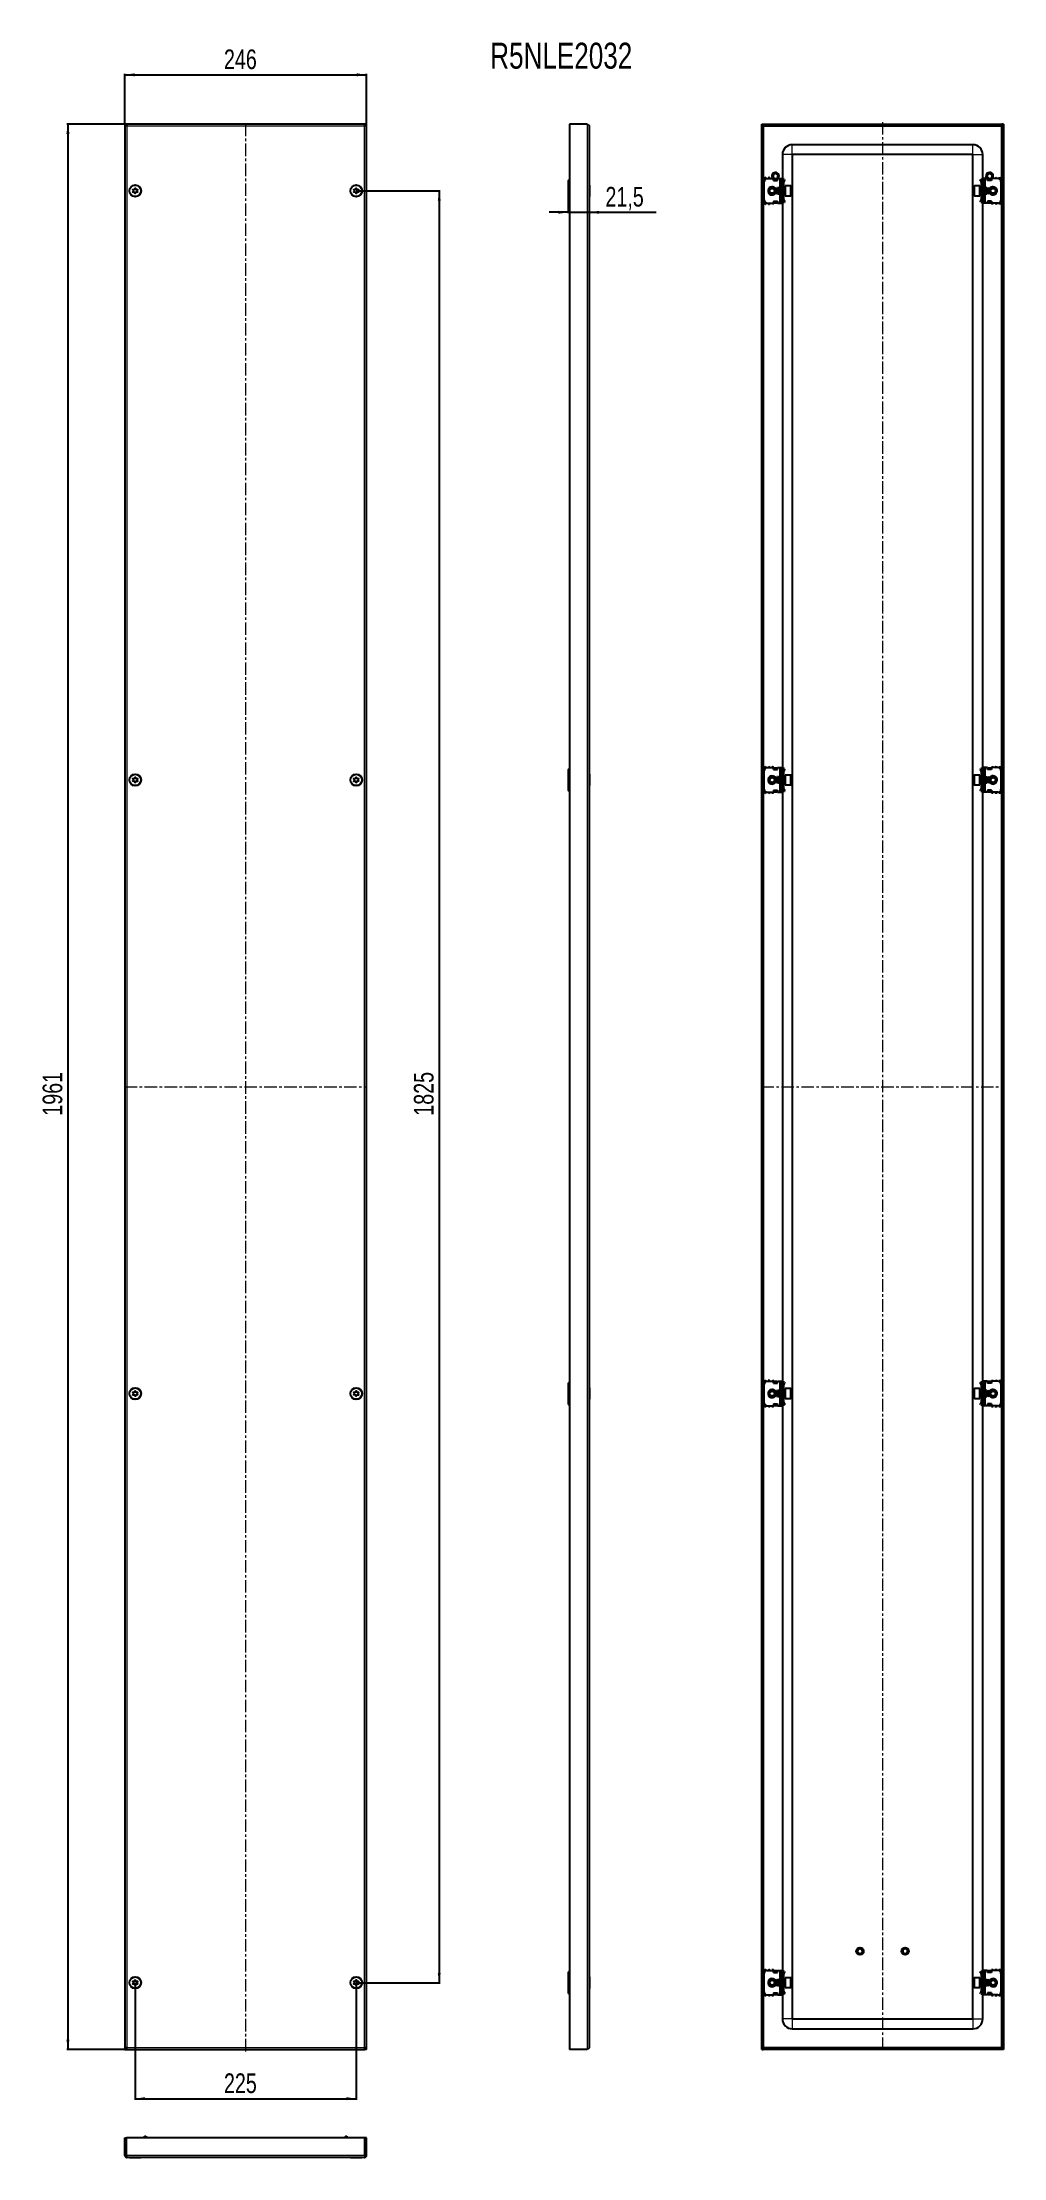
# Model space of a CAD drawing. Header units: millimetres. Extents: x 233 to 1212, y -851 to 1304.
import ezdxf

# ---------------------------------------------------------------- set-up
doc = ezdxf.new("R2010")
doc.units = ezdxf.units.MM
doc.linetypes.add('CENTERX2', pattern=[20.32, 12.7, -2.54, 2.54, -2.54])
doc.layers.add('FORMAT', color=7, linetype='Continuous')
doc.styles.add('SLDTEXTSTYLE0', font='TXT', dxfattribs={"width": 0.75})
doc.dimstyles.new('SLDDIMSTYLE0', dxfattribs={"dimtxt": 20, "dimasz": 10, "dimexe": 0, "dimexo": 0.0625, "dimgap": 5, "dimtad": 2, "dimdec": 1, "dimrnd": 1e-09, "dimzin": 12, "dimdsep": 46, "dimtxsty": 'SLDTEXTSTYLE0', "dimsah": 1, "dimcen": 0.09, "dimadec": 0, "dimazin": 3, "dimtfac": 1, "dimtofl": 0, "dimtmove": 0, "dimatfit": 3, "dimfxl": 0, "dimfrac": 2, "dimtolj": 1, "dimtzin": 12, "dimarcsym": 0})
doc.dimstyles.new('SLDDIMSTYLE1', dxfattribs={"dimtxt": 20, "dimasz": 10, "dimexe": 0, "dimexo": 0.0625, "dimgap": 5, "dimtad": 2, "dimdec": 1, "dimrnd": 1e-09, "dimzin": 12, "dimdsep": 46, "dimtxsty": 'SLDTEXTSTYLE0', "dimsah": 1, "dimcen": 0.09, "dimadec": 0, "dimazin": 3, "dimtfac": 1, "dimtmove": 0, "dimatfit": 0, "dimfxl": 0, "dimfrac": 2, "dimtolj": 1, "dimtzin": 12, "dimarcsym": 0})

msp = doc.modelspace()

# ---------------------------------------------------------------- texts
at = {"layer": 'FORMAT', "insert": (689.05, 1303.5), "char_height": 26.458, "attachment_point": 1, "style": 'SLDTEXTSTYLE0'}
msp.add_mtext('R5NLE2032', dxfattribs=at)

# ---------------------------------------------------------------- blocks, each defined once
blk = doc.blocks.new('_D')
at = {"layer": 'FORMAT'}
for p, q in [((317.1, 1220.6), (317.1, 1271.8)), ((563.1, 1220.6), (563.1, 1271.8)), ((317.1, 1270.8), (563.1, 1270.8))]:
    blk.add_line(p, q, dxfattribs=at)
for points in [[(317.1, 1270.8), (327.1, 1269.2), (327.1, 1272.3)], [(563.1, 1270.8), (553.1, 1272.3), (553.1, 1269.2)]]:
    blk.add_solid(points, dxfattribs=at)
at = {"layer": 'FORMAT', "insert": (417.9, 1296.6), "char_height": 20, "attachment_point": 1, "style": 'SLDTEXTSTYLE0'}
blk.add_mtext('246', dxfattribs=at)
blk = doc.blocks.new('_D_1')
at = {"layer": 'FORMAT'}
for p, q in [((318.8, 1220.6), (258.1, 1220.6)), ((259.1, 1220.6), (259.1, -740.4)), ((318.8, -740.4), (258.1, -740.4))]:
    blk.add_line(p, q, dxfattribs=at)
for points in [[(259.1, 1220.6), (257.5, 1210.6), (260.6, 1210.6)], [(259.1, -740.4), (260.6, -730.4), (257.5, -730.4)]]:
    blk.add_solid(points, dxfattribs=at)
at = {"layer": 'FORMAT', "insert": (233.3, 210.6), "char_height": 20, "attachment_point": 1, "rotation": 90, "style": 'SLDTEXTSTYLE0'}
blk.add_mtext('1961', dxfattribs=at)
blk = doc.blocks.new('_D_2')
at = {"layer": 'FORMAT'}
for p, q in [((552.6, 1152.6), (638.1, 1152.6)), ((637.1, 1152.6), (637.1, -672.4)), ((552.6, -672.4), (638.1, -672.4))]:
    blk.add_line(p, q, dxfattribs=at)
for points in [[(637.1, 1152.6), (635.6, 1142.6), (638.6, 1142.6)], [(637.1, -672.4), (638.6, -662.4), (635.6, -662.4)]]:
    blk.add_solid(points, dxfattribs=at)
at = {"layer": 'FORMAT', "insert": (611.3, 210.6), "char_height": 20, "attachment_point": 1, "rotation": 90, "style": 'SLDTEXTSTYLE0'}
blk.add_mtext('1825', dxfattribs=at)
blk = doc.blocks.new('_D_3')
at = {"layer": 'FORMAT'}
for p, q in [((327.6, -672.4), (327.6, -791.6)), ((552.6, -672.4), (552.6, -791.6)), ((327.6, -790.6), (552.6, -790.6))]:
    blk.add_line(p, q, dxfattribs=at)
for points in [[(327.6, -790.6), (337.6, -792.1), (337.6, -789)], [(552.6, -790.6), (542.6, -789), (542.6, -792.1)]]:
    blk.add_solid(points, dxfattribs=at)
at = {"layer": 'FORMAT', "insert": (417.9, -764.8), "char_height": 20, "attachment_point": 1, "style": 'SLDTEXTSTYLE0'}
blk.add_mtext('225', dxfattribs=at)
blk = doc.blocks.new('_D_4')
at = {"layer": 'FORMAT'}
for p, q in [((768.4, 1143.1), (768.4, 1129.8)), ((768.4, 1130.8), (749.1, 1130.8)), ((768.4, 1130.8), (789.9, 1130.8)), ((789.9, 1130.8), (858, 1130.8))]:
    blk.add_line(p, q, dxfattribs=at)
for points in [[(768.4, 1130.8), (758.4, 1132.3), (758.4, 1129.2)], [(789.9, 1130.8), (799.9, 1129.2), (799.9, 1132.3)]]:
    blk.add_solid(points, dxfattribs=at)
at = {"layer": 'FORMAT', "insert": (806.3, 1156.6), "char_height": 20, "attachment_point": 1, "style": 'SLDTEXTSTYLE0'}
blk.add_mtext('21,5', dxfattribs=at)

# ---------------------------------------------------------------- dimensions: what is measured, and where the dimension line sits
at = {"layer": 'FORMAT'}
for base, p1, p2, dimstyle, picture, middle in [((563.09, 1270.78), (317.09, 1220.61), (563.09, 1220.61), 'SLDDIMSTYLE0', '_D', (440.09, 1270.78)), ((789.88, 1130.78), (768.38, 1143.11), (789.88, 1218.51), 'SLDDIMSTYLE1', '_D_4', (832.13, 1130.78)), ((552.59, -790.55), (327.59, -672.39), (552.59, -672.39), 'SLDDIMSTYLE0', '_D_3', (440.09, -790.55))]:
    dim = msp.add_linear_dim(base=base, p1=p1, p2=p2, dimstyle=dimstyle, dxfattribs=at)
    dim.commit()
    dim.dimension.update_dxf_attribs({"geometry": picture, "text_midpoint": middle, "dimtype": 160})
for base, p1, p2, picture, middle in [((259.09, -740.39), (318.79, 1220.61), (318.79, -740.39), '_D_1', (259.09, 240.11)), ((637.09, -672.39), (552.59, 1152.61), (552.59, -672.39), '_D_2', (637.09, 240.11))]:
    dim = msp.add_linear_dim(base=base, p1=p1, p2=p2, angle=90, dimstyle='SLDDIMSTYLE0', dxfattribs=at)
    dim.commit()
    dim.dimension.update_dxf_attribs({"geometry": picture, "text_midpoint": middle, "dimtype": 160})

# ---------------------------------------------------------------- linework, layer by layer
at = {"color": 7, "linetype": 'Continuous', "lineweight": 25}
for p, q in [((317.09, 1220.61), (317.09, -740.39)), ((317.09, 1220.61), (318.59, 1220.61)), ((318.79, 1219.49), (318.79, 1220.61)), ((561.39, 1220.61), (318.79, 1220.61)), ((561.39, 1220.61), (561.39, 1219.5)), ((563.09, 1220.61), (561.59, 1220.61)), ((563.09, -740.39), (563.09, 1220.61)), ((769.88, 1220.61), (769.88, -740.39)), ((787.78, 1220.61), (769.88, 1220.61)), ((789.88, 1218.51), (789.88, -738.29)), ((965.45, -740.39), (965.45, 1220.61)), ((965.45, 1220.61), (966.95, 1220.61)), ((966.95, -740.39), (966.95, 1220.61)), ((967.15, 1219.11), (967.15, 1220.61)), ((967.15, 1220.61), (1209.75, 1220.61)), ((967.15, 1219.11), (1209.75, 1219.11)), ((1209.59, 1219.11), (1209.35, 1218.51)), ((1209.75, 1219.11), (1209.75, 1220.61)), ((1211.45, 1220.61), (1209.95, 1220.61)), ((1209.95, 1220.61), (1209.95, -740.39)), ((1211.45, 1220.61), (1211.45, -740.39)), ((986.45, 1189.61), (986.45, 1165.11)), ((1180.45, 1199.61), (996.45, 1199.61)), ((996.45, 1189.61), (996.45, -709.39)), ((1180.45, 1189.61), (996.45, 1189.61)), ((1180.45, -709.39), (1180.45, 1189.61)), ((1190.45, 1165.11), (1190.45, 1189.61)), ((968.95, 1165.36), (968.95, 1164.35)), ((970.95, 1165.11), (977.45, 1165.11)), ((976.45, 1167.71), (976.48, 1167.96)), ((976.45, 1167.5), (976.48, 1167.74)), ((976.45, 1167.71), (976.45, 1167.66)), ((976.45, 1167.5), (976.45, 1167.45)), ((976.47, 1167.91), (976.46, 1167.86)), ((976.47, 1167.3), (976.47, 1167.26)), ((976.49, 1168.12), (976.49, 1168.07)), ((976.49, 1167.11), (976.5, 1167.07)), ((976.53, 1168.32), (976.61, 1168.55)), ((976.53, 1166.93), (976.54, 1166.89)), ((976.59, 1168.51), (976.57, 1168.46)), ((976.58, 1166.75), (976.59, 1166.71)), ((976.64, 1166.58), (976.64, 1166.57)), ((977.22, 1165.6), (977.26, 1165.57)), ((977.36, 1165.46), (977.39, 1165.43)), ((977.45, 1163.11), (977.45, 1165.11)), ((977.65, 1164.32), (977.45, 1164.44)), ((977.67, 1165.2), (977.46, 1165.38)), ((977.51, 1165.33), (977.55, 1165.3)), ((977.65, 1163.11), (977.65, 1164.32)), ((977.67, 1165.2), (977.71, 1165.17)), ((977.7, 1164.74), (978.04, 1164.98)), ((978.2, 1164.74), (977.7, 1164.38)), ((977.7, 1164.38), (977.7, 1164.74)), ((977.7, 1163.47), (977.7, 1164.38)), ((977.7, 1163.11), (977.7, 1163.47)), ((977.83, 1170.14), (978.03, 1170.25)), ((977.84, 1165.08), (977.88, 1165.06)), ((978.02, 1164.98), (977.88, 1165.09)), ((978, 1170.24), (977.96, 1170.22)), ((978.01, 1170.17), (977.96, 1170.22)), ((978, 1170.24), (978.23, 1170.32)), ((978.02, 1164.98), (978.06, 1164.96)), ((978.19, 1170.33), (978.14, 1170.31)), ((978.2, 1164.74), (978.6, 1164.74)), ((978.38, 1170.42), (978.33, 1170.4)), ((978.37, 1164.81), (978.42, 1164.8)), ((978.38, 1170.42), (978.6, 1170.49)), ((978.57, 1170.48), (978.52, 1170.47)), ((978.55, 1164.75), (978.6, 1164.74)), ((978.76, 1170.53), (978.71, 1170.52)), ((978.73, 1164.7), (978.77, 1164.69)), ((979.65, 1170.61), (978.9, 1170.54)), ((979.9, 1164.65), (979.72, 1164.63)), ((980.05, 1164.67), (980.09, 1164.68)), ((980.29, 1164.74), (980.7, 1164.74)), ((981.2, 1164.38), (980.7, 1164.74)), ((980.79, 1165.02), (981.2, 1164.74)), ((981.15, 1170.09), (981.1, 1170.12)), ((981.2, 1164.74), (981.2, 1164.38)), ((981.45, 1164.44), (981.2, 1164.3)), ((981.2, 1164.38), (981.2, 1163.47)), ((981.2, 1163.47), (981.2, 1163.11)), ((981.31, 1169.97), (981.27, 1170)), ((981.47, 1169.83), (981.43, 1169.87)), ((981.45, 1163.11), (981.45, 1165.11)), ((981.45, 1165.11), (983.95, 1165.11)), ((981.69, 1165.68), (981.57, 1165.49)), ((981.61, 1169.69), (981.58, 1169.73)), ((981.61, 1169.69), (981.73, 1169.56)), ((981.72, 1169.57), (981.71, 1169.59)), ((981.74, 1168.48), (981.91, 1168.07)), ((982.22, 1166.5), (982.12, 1166.31)), ((982.23, 1166.49), (982.13, 1166.31)), ((982.29, 1166.63), (982.3, 1166.68)), ((982.34, 1166.81), (982.35, 1166.86)), ((982.44, 1167.42), (982.38, 1167.11)), ((982.39, 1167.01), (982.4, 1167.06)), ((982.42, 1167.21), (982.43, 1167.26)), ((982.44, 1167.42), (982.45, 1167.47)), ((982.45, 1167.61), (982.45, 1167.61)), ((983.95, 1165.11), (985.45, 1165.11)), ((985.45, 1165.11), (987.45, 1165.11)), ((985.45, 1162.11), (985.45, 1165.11)), ((987.45, 1165.11), (987.45, 1164.35)), ((987.45, 1164.35), (987.45, 1140.88)), ((987.45, 1164.03), (987.66, 1163.82)), ((988.04, 1162.78), (989.01, 1163.75)), ((989.01, 1163.75), (989.36, 1163.4)), ((1187.89, 1163.75), (1187.54, 1163.4)), ((1188.86, 1162.78), (1187.89, 1163.75)), ((1189.24, 1163.82), (1189.45, 1164.03)), ((1189.45, 1165.11), (1191.45, 1165.11)), ((1189.45, 1164.35), (1189.45, 1165.11)), ((1189.45, 1140.88), (1189.45, 1164.35)), ((1191.45, 1165.11), (1191.45, 1162.11)), ((1192.95, 1165.11), (1191.45, 1165.11)), ((1195.45, 1165.11), (1192.95, 1165.11)), ((1194.45, 1167.71), (1194.48, 1167.96)), ((1194.45, 1167.5), (1194.48, 1167.74)), ((1194.45, 1167.71), (1194.45, 1167.66)), ((1194.45, 1167.5), (1194.45, 1167.45)), ((1194.47, 1167.91), (1194.46, 1167.86)), ((1194.47, 1167.3), (1194.47, 1167.26)), ((1194.49, 1168.12), (1194.49, 1168.07)), ((1194.49, 1167.11), (1194.5, 1167.07)), ((1194.53, 1168.32), (1194.52, 1168.27)), ((1194.53, 1168.32), (1194.61, 1168.55)), ((1194.53, 1166.93), (1194.54, 1166.89)), ((1194.59, 1168.51), (1194.57, 1168.46)), ((1194.58, 1166.75), (1194.59, 1166.71)), ((1194.64, 1166.58), (1194.64, 1166.57)), ((1195.22, 1165.6), (1195.26, 1165.57)), ((1195.36, 1165.46), (1195.39, 1165.43)), ((1195.45, 1163.11), (1195.45, 1165.11)), ((1195.7, 1164.3), (1195.45, 1164.44)), ((1195.67, 1165.2), (1195.46, 1165.38)), ((1195.51, 1165.33), (1195.55, 1165.3)), ((1195.67, 1165.2), (1195.71, 1165.17)), ((1195.7, 1164.74), (1196.04, 1164.98)), ((1196.2, 1164.74), (1195.7, 1164.38)), ((1195.7, 1164.38), (1195.7, 1164.74)), ((1195.7, 1163.47), (1195.7, 1164.38)), ((1195.7, 1163.11), (1195.7, 1163.47)), ((1195.83, 1170.14), (1196.03, 1170.25)), ((1195.84, 1165.08), (1195.88, 1165.06)), ((1196.02, 1164.98), (1195.88, 1165.09)), ((1196, 1170.24), (1195.96, 1170.22)), ((1196.01, 1170.17), (1195.96, 1170.22)), ((1196, 1170.24), (1196.23, 1170.32)), ((1196.02, 1164.98), (1196.06, 1164.96)), ((1196.19, 1170.33), (1196.14, 1170.31)), ((1196.2, 1164.74), (1196.6, 1164.74)), ((1196.38, 1170.42), (1196.33, 1170.4)), ((1196.37, 1164.81), (1196.42, 1164.8)), ((1196.57, 1170.48), (1196.52, 1170.47)), ((1196.55, 1164.75), (1196.6, 1164.74)), ((1196.76, 1170.53), (1196.71, 1170.52)), ((1196.73, 1164.7), (1196.77, 1164.69)), ((1197.65, 1170.61), (1196.9, 1170.54)), ((1198.05, 1164.67), (1198.09, 1164.68)), ((1198.29, 1164.74), (1198.7, 1164.74)), ((1199.2, 1164.38), (1198.7, 1164.74)), ((1198.79, 1165.02), (1199.2, 1164.74)), ((1199.15, 1170.09), (1199.1, 1170.12)), ((1199.2, 1164.74), (1199.2, 1164.38)), ((1199.2, 1164.38), (1199.2, 1163.47)), ((1199.2, 1163.47), (1199.2, 1163.11)), ((1199.45, 1164.44), (1199.25, 1164.32)), ((1199.25, 1164.32), (1199.25, 1163.11)), ((1199.31, 1169.97), (1199.27, 1170)), ((1199.47, 1169.83), (1199.43, 1169.87)), ((1199.45, 1163.11), (1199.45, 1165.11)), ((1205.95, 1165.11), (1199.45, 1165.11)), ((1199.69, 1165.68), (1199.57, 1165.49)), ((1199.61, 1169.69), (1199.58, 1169.73)), ((1199.61, 1169.69), (1199.73, 1169.56)), ((1199.72, 1169.57), (1199.71, 1169.59)), ((1199.74, 1168.48), (1199.91, 1168.07)), ((1200.22, 1166.5), (1200.12, 1166.31)), ((1200.23, 1166.49), (1200.13, 1166.31)), ((1200.29, 1166.87), (1200.35, 1166.86)), ((1200.29, 1166.63), (1200.3, 1166.68)), ((1200.34, 1166.81), (1200.35, 1166.86)), ((1200.44, 1167.42), (1200.38, 1167.11)), ((1200.42, 1167.21), (1200.43, 1167.26)), ((1200.44, 1167.42), (1200.45, 1167.47)), ((1200.45, 1167.61), (1200.45, 1167.61)), ((1207.95, 1164.35), (1207.95, 1165.36)), ((768.38, 1162.11), (768.38, 1143.11)), ((790.13, 1158.4), (789.88, 1158.4)), ((789.88, 1146.83), (790.13, 1146.83)), ((790.13, 1158.4), (790.13, 1157.68)), ((790.13, 1157.68), (790.13, 1146.83)), ((967.95, 1143.11), (967.95, 1162.11)), ((977.45, 1163.11), (981.45, 1163.11)), ((977.45, 1142.11), (977.45, 1140.11)), ((977.45, 1142.11), (981.45, 1142.11)), ((977.65, 1140.23), (977.65, 1142.11)), ((977.7, 1141.76), (977.7, 1142.11)), ((980, 1155.61), (979.45, 1155.06)), ((979.45, 1155.06), (979.45, 1151.3)), ((979.45, 1151.3), (979.45, 1150.17)), ((979.45, 1150.17), (980, 1149.61)), ((980.06, 1155.61), (980, 1155.61)), ((980, 1155.61), (980, 1151)), ((980, 1151), (980, 1149.61)), ((980, 1149.61), (980.06, 1149.61)), ((980.45, 1155.06), (980.06, 1155.61)), ((980.06, 1155.61), (980.06, 1155.14)), ((980.06, 1155.14), (980.06, 1149.61)), ((980.06, 1149.61), (980.45, 1150.17)), ((980.84, 1155.61), (980.45, 1155.06)), ((980.45, 1155.06), (980.45, 1154.67)), ((980.45, 1154.67), (980.45, 1150.17)), ((980.45, 1150.17), (980.84, 1149.61)), ((981.06, 1155.61), (980.84, 1155.61)), ((980.84, 1155.61), (980.84, 1155.14)), ((980.84, 1155.14), (980.84, 1149.61)), ((980.84, 1149.61), (981.06, 1149.61)), ((981.45, 1155.06), (981.06, 1155.61)), ((981.06, 1155.61), (981.06, 1155.14)), ((981.06, 1155.14), (981.06, 1149.61)), ((981.06, 1149.61), (981.45, 1150.17)), ((981.2, 1142.11), (981.2, 1141.76)), ((981.84, 1155.61), (981.45, 1155.06)), ((981.45, 1155.06), (981.45, 1154.67)), ((981.45, 1154.67), (981.45, 1150.17)), ((981.45, 1150.17), (981.84, 1149.61)), ((981.45, 1142.11), (981.45, 1140.11)), ((982.06, 1155.61), (981.84, 1155.61)), ((981.84, 1155.61), (981.84, 1155.14)), ((981.84, 1155.14), (981.84, 1149.61)), ((981.84, 1149.61), (982.06, 1149.61)), ((982.45, 1155.06), (982.06, 1155.61)), ((982.06, 1155.61), (982.06, 1155.14)), ((982.06, 1155.14), (982.06, 1149.61)), ((982.06, 1149.61), (982.45, 1150.17)), ((982.84, 1155.61), (982.45, 1155.06)), ((982.45, 1155.06), (982.45, 1154.67)), ((982.45, 1154.67), (982.45, 1150.17)), ((982.45, 1150.17), (982.84, 1149.61)), ((983.06, 1155.61), (982.84, 1155.61)), ((982.84, 1155.61), (982.84, 1155.14)), ((982.84, 1155.14), (982.84, 1149.61)), ((982.84, 1149.61), (983.06, 1149.61)), ((983.45, 1155.06), (983.06, 1155.61)), ((983.06, 1155.61), (983.06, 1155.14)), ((983.06, 1155.14), (983.06, 1149.61)), ((983.06, 1149.61), (983.45, 1150.17)), ((984.95, 1156.61), (983.45, 1156.61)), ((983.45, 1148.61), (983.45, 1156.61)), ((983.45, 1148.61), (984.95, 1148.61)), ((985.45, 1143.11), (985.45, 1162.11)), ((985.45, 1140.11), (985.45, 1143.11)), ((986.45, 1143.11), (986.45, 1162.11)), ((987.95, 1161.36), (987.45, 1161.36)), ((987.45, 1157.86), (987.45, 1161.36)), ((987.95, 1157.86), (987.45, 1157.86)), ((987.84, 1155.61), (987.45, 1155.06)), ((987.45, 1150.17), (987.84, 1149.61)), ((987.45, 1147.36), (987.95, 1147.36)), ((987.45, 1143.86), (987.45, 1147.36)), ((987.95, 1143.86), (987.45, 1143.86)), ((988.06, 1155.61), (987.84, 1155.61)), ((987.84, 1155.61), (987.84, 1155.14)), ((987.84, 1155.14), (987.84, 1149.61)), ((987.84, 1149.61), (988.06, 1149.61)), ((987.95, 1163.11), (987.95, 1162.65)), ((987.95, 1157.86), (987.95, 1161.36)), ((987.95, 1155.61), (987.95, 1157.86)), ((987.95, 1147.36), (987.95, 1149.61)), ((987.95, 1143.86), (987.95, 1147.36)), ((987.95, 1142.11), (987.95, 1142.51)), ((988.39, 1162.42), (988.04, 1162.78)), ((988.39, 1142.8), (988.04, 1142.45)), ((988.04, 1142.45), (989.01, 1141.47)), ((988.45, 1155.06), (988.06, 1155.61)), ((988.06, 1155.61), (988.06, 1155.14)), ((988.06, 1155.14), (988.06, 1149.61)), ((988.06, 1149.61), (988.45, 1150.17)), ((988.39, 1162.42), (989.36, 1163.4)), ((988.39, 1142.8), (989.36, 1141.83)), ((988.84, 1155.61), (988.45, 1155.06)), ((988.45, 1155.06), (988.45, 1154.67)), ((988.45, 1154.67), (988.45, 1150.17)), ((988.45, 1150.17), (988.84, 1149.61)), ((989.2, 1155.61), (988.84, 1155.61)), ((988.84, 1155.61), (988.84, 1155.14)), ((988.84, 1155.14), (988.84, 1149.61)), ((988.84, 1149.61), (989.2, 1149.61)), ((994.85, 1157.61), (989.45, 1157.61)), ((989.45, 1157.61), (989.45, 1149.92)), ((989.45, 1149.92), (989.45, 1147.61)), ((989.45, 1147.61), (994.85, 1147.61)), ((995.45, 1157.01), (995.45, 1150.24)), ((995.45, 1150.24), (995.45, 1148.21)), ((1181.45, 1148.21), (1181.45, 1157.01)), ((1187.45, 1157.61), (1182.05, 1157.61)), ((1182.05, 1147.61), (1187.45, 1147.61)), ((1187.45, 1147.61), (1187.45, 1157.61)), ((1188.51, 1162.42), (1187.54, 1163.4)), ((1188.51, 1142.8), (1187.54, 1141.83)), ((1188.06, 1155.61), (1187.7, 1155.61)), ((1187.7, 1149.61), (1188.06, 1149.61)), ((1188.86, 1142.45), (1187.89, 1141.47)), ((1188.45, 1155.06), (1188.06, 1155.61)), ((1188.06, 1155.14), (1188.06, 1155.61)), ((1188.06, 1149.61), (1188.06, 1155.14)), ((1188.06, 1149.61), (1188.45, 1150.17)), ((1188.84, 1155.61), (1188.45, 1155.06)), ((1188.45, 1154.67), (1188.45, 1155.06)), ((1188.45, 1150.17), (1188.45, 1154.67)), ((1188.45, 1150.17), (1188.84, 1149.61)), ((1188.51, 1162.42), (1188.86, 1162.78)), ((1188.51, 1142.8), (1188.86, 1142.45)), ((1189.06, 1155.61), (1188.84, 1155.61)), ((1188.84, 1155.14), (1188.84, 1155.61)), ((1188.84, 1149.61), (1188.84, 1155.14)), ((1188.84, 1149.61), (1189.06, 1149.61)), ((1188.95, 1163.11), (1188.95, 1162.72)), ((1188.95, 1161.36), (1189.45, 1161.36)), ((1188.95, 1161.36), (1188.95, 1157.86)), ((1189.45, 1157.86), (1188.95, 1157.86)), ((1188.95, 1157.86), (1188.95, 1155.61)), ((1188.95, 1149.61), (1188.95, 1147.36)), ((1188.95, 1147.36), (1189.45, 1147.36)), ((1188.95, 1147.36), (1188.95, 1143.86)), ((1188.95, 1143.86), (1189.45, 1143.86)), ((1188.95, 1142.11), (1188.95, 1142.57)), ((1189.45, 1155.06), (1189.06, 1155.61)), ((1189.06, 1155.14), (1189.06, 1155.61)), ((1189.06, 1149.61), (1189.06, 1155.14)), ((1189.06, 1149.61), (1189.45, 1150.17)), ((1189.45, 1161.36), (1189.45, 1157.86)), ((1189.45, 1147.36), (1189.45, 1143.86)), ((1190.45, 1162.11), (1190.45, 1143.11)), ((1191.45, 1162.11), (1191.45, 1143.11)), ((1191.45, 1143.11), (1191.45, 1140.11)), ((1193.45, 1156.61), (1191.95, 1156.61)), ((1191.95, 1148.61), (1193.45, 1148.61)), ((1193.45, 1156.61), (1193.45, 1148.61)), ((1193.84, 1155.61), (1193.45, 1155.06)), ((1193.45, 1150.17), (1193.84, 1149.61)), ((1194.06, 1155.61), (1193.84, 1155.61)), ((1193.84, 1155.14), (1193.84, 1155.61)), ((1193.84, 1149.61), (1193.84, 1155.14)), ((1193.84, 1149.61), (1194.06, 1149.61)), ((1194.45, 1155.06), (1194.06, 1155.61)), ((1194.06, 1155.14), (1194.06, 1155.61)), ((1194.06, 1149.61), (1194.06, 1155.14)), ((1194.06, 1149.61), (1194.45, 1150.17)), ((1194.84, 1155.61), (1194.45, 1155.06)), ((1194.45, 1154.67), (1194.45, 1155.06)), ((1194.45, 1150.17), (1194.45, 1154.67)), ((1194.45, 1150.17), (1194.84, 1149.61)), ((1195.06, 1155.61), (1194.84, 1155.61)), ((1194.84, 1155.14), (1194.84, 1155.61)), ((1194.84, 1149.61), (1194.84, 1155.14)), ((1194.84, 1149.61), (1195.06, 1149.61)), ((1195.45, 1155.06), (1195.06, 1155.61)), ((1195.06, 1155.14), (1195.06, 1155.61)), ((1195.06, 1149.61), (1195.06, 1155.14)), ((1195.06, 1149.61), (1195.45, 1150.17)), ((1199.45, 1163.11), (1195.45, 1163.11)), ((1195.84, 1155.61), (1195.45, 1155.06)), ((1195.45, 1154.67), (1195.45, 1155.06)), ((1195.45, 1150.17), (1195.45, 1154.67)), ((1195.45, 1150.17), (1195.84, 1149.61)), ((1199.45, 1142.11), (1195.45, 1142.11)), ((1195.45, 1142.11), (1195.45, 1140.11)), ((1195.7, 1141.76), (1195.7, 1142.11)), ((1196.06, 1155.61), (1195.84, 1155.61)), ((1195.84, 1155.14), (1195.84, 1155.61)), ((1195.84, 1149.61), (1195.84, 1155.14)), ((1195.84, 1149.61), (1196.06, 1149.61)), ((1196.45, 1155.06), (1196.06, 1155.61)), ((1196.06, 1155.14), (1196.06, 1155.61)), ((1196.06, 1149.61), (1196.06, 1155.14)), ((1196.06, 1149.61), (1196.45, 1150.17)), ((1196.84, 1155.61), (1196.45, 1155.06)), ((1196.45, 1154.67), (1196.45, 1155.06)), ((1196.45, 1150.17), (1196.45, 1154.67)), ((1196.45, 1150.17), (1196.84, 1149.61)), ((1196.9, 1155.61), (1196.84, 1155.61)), ((1196.84, 1155.14), (1196.84, 1155.61)), ((1196.84, 1149.61), (1196.84, 1155.14)), ((1196.84, 1149.61), (1196.9, 1149.61)), ((1197.45, 1155.06), (1196.9, 1155.61)), ((1196.9, 1149.61), (1196.9, 1155.61)), ((1196.9, 1149.61), (1197.45, 1150.17)), ((1197.45, 1150.17), (1197.45, 1155.06)), ((1199.2, 1142.11), (1199.2, 1141.76)), ((1199.25, 1142.11), (1199.25, 1140.23)), ((1199.45, 1142.11), (1199.45, 1140.11)), ((1208.95, 1162.11), (1208.95, 1143.11)), ((968.95, 1140.88), (968.95, 1139.86)), ((970.95, 1140.11), (977.45, 1140.11)), ((976.95, 1140.11), (976.95, 1139.86)), ((977.45, 1140.23), (977.65, 1140.23)), ((977.7, 1140.85), (977.7, 1141.76)), ((977.7, 1140.49), (977.7, 1140.85)), ((977.7, 1140.85), (978.2, 1140.49)), ((978.2, 1140.14), (977.7, 1140.49)), ((978.2, 1140.49), (978.2, 1140.14)), ((980.7, 1140.49), (978.2, 1140.49)), ((980.7, 1140.14), (978.2, 1140.14)), ((980.7, 1140.49), (981.2, 1140.85)), ((980.7, 1140.14), (980.7, 1140.49)), ((981.2, 1140.49), (980.7, 1140.14)), ((981.2, 1141.76), (981.2, 1140.85)), ((981.2, 1140.85), (981.2, 1140.49)), ((981.45, 1140.11), (983.95, 1140.11)), ((983.95, 1140.11), (985.45, 1140.11)), ((987.45, 1140.11), (985.45, 1140.11)), ((986.45, 1140.11), (986.45, 565.11)), ((987.66, 1141.41), (987.45, 1141.2)), ((987.45, 1140.88), (987.45, 1140.11)), ((989.01, 1141.47), (989.36, 1141.83)), ((1187.89, 1141.47), (1187.54, 1141.83)), ((1189.45, 1141.2), (1189.24, 1141.41)), ((1189.45, 1140.11), (1189.45, 1140.88)), ((1191.45, 1140.11), (1189.45, 1140.11)), ((1190.45, 565.11), (1190.45, 1140.11)), ((1192.95, 1140.11), (1191.45, 1140.11)), ((1195.45, 1140.11), (1192.95, 1140.11)), ((1195.7, 1140.85), (1195.7, 1141.76)), ((1195.7, 1140.85), (1196.2, 1140.49)), ((1195.7, 1140.49), (1195.7, 1140.85)), ((1196.2, 1140.14), (1195.7, 1140.49)), ((1198.7, 1140.49), (1196.2, 1140.49)), ((1196.2, 1140.49), (1196.2, 1140.14)), ((1198.7, 1140.14), (1196.2, 1140.14)), ((1198.7, 1140.49), (1199.2, 1140.85)), ((1198.7, 1140.14), (1198.7, 1140.49)), ((1199.2, 1140.49), (1198.7, 1140.14)), ((1199.2, 1141.76), (1199.2, 1140.85)), ((1199.2, 1140.85), (1199.2, 1140.49)), ((1199.25, 1140.23), (1199.45, 1140.23)), ((1205.95, 1140.11), (1199.45, 1140.11)), ((1199.95, 1139.86), (1199.95, 1140.11)), ((1207.95, 1139.86), (1207.95, 1140.88)), ((768.38, 562.11), (768.38, 543.11)), ((967.95, 543.11), (967.95, 562.11)), ((968.95, 565.36), (968.95, 564.35)), ((970.95, 565.11), (977.45, 565.11)), ((976.95, 565.36), (976.95, 565.11)), ((977.45, 563.11), (977.45, 565.11)), ((977.65, 565), (977.45, 565)), ((977.45, 563.11), (981.45, 563.11)), ((977.65, 563.11), (977.65, 565)), ((977.7, 564.74), (978.2, 565.09)), ((978.2, 564.74), (977.7, 564.38)), ((977.7, 564.38), (977.7, 564.74)), ((977.7, 563.47), (977.7, 564.38)), ((977.7, 563.11), (977.7, 563.47)), ((978.2, 565.09), (978.2, 564.74)), ((978.2, 565.09), (980.7, 565.09)), ((978.2, 564.74), (980.7, 564.74)), ((980.7, 564.74), (980.7, 565.09)), ((980.7, 565.09), (981.2, 564.74)), ((981.2, 564.38), (980.7, 564.74)), ((981.2, 564.74), (981.2, 564.38)), ((981.2, 564.38), (981.2, 563.47)), ((981.2, 563.47), (981.2, 563.11)), ((981.45, 563.11), (981.45, 565.11)), ((981.45, 565.11), (983.95, 565.11)), ((983.95, 565.11), (985.45, 565.11)), ((985.45, 565.11), (987.45, 565.11)), ((985.45, 562.11), (985.45, 565.11)), ((985.45, 543.11), (985.45, 562.11)), ((986.45, 543.11), (986.45, 562.11)), ((987.45, 565.11), (987.45, 564.35)), ((987.45, 564.35), (987.45, 540.88)), ((987.45, 564.03), (987.66, 563.82)), ((987.95, 561.36), (987.45, 561.36)), ((987.45, 557.86), (987.45, 561.36)), ((987.95, 563.11), (987.95, 562.65)), ((987.95, 557.86), (987.95, 561.36)), ((988.04, 562.78), (989.01, 563.75)), ((988.39, 562.42), (988.04, 562.78)), ((988.39, 562.42), (989.36, 563.4)), ((989.01, 563.75), (989.36, 563.4)), ((1187.89, 563.75), (1187.54, 563.4)), ((1188.51, 562.42), (1187.54, 563.4)), ((1188.86, 562.78), (1187.89, 563.75)), ((1188.51, 562.42), (1188.86, 562.78)), ((1188.95, 563.11), (1188.95, 562.72)), ((1188.95, 561.36), (1189.45, 561.36)), ((1188.95, 561.36), (1188.95, 557.86)), ((1189.24, 563.82), (1189.45, 564.03)), ((1189.45, 565.11), (1191.45, 565.11)), ((1189.45, 564.35), (1189.45, 565.11)), ((1189.45, 540.88), (1189.45, 564.35)), ((1189.45, 561.36), (1189.45, 557.86)), ((1190.45, 562.11), (1190.45, 543.11)), ((1191.45, 565.11), (1191.45, 562.11)), ((1192.95, 565.11), (1191.45, 565.11)), ((1191.45, 562.11), (1191.45, 543.11)), ((1195.45, 565.11), (1192.95, 565.11)), ((1195.45, 563.11), (1195.45, 565.11)), ((1199.45, 563.11), (1195.45, 563.11)), ((1195.7, 564.74), (1196.2, 565.09)), ((1196.2, 564.74), (1195.7, 564.38)), ((1195.7, 564.38), (1195.7, 564.74)), ((1195.7, 563.47), (1195.7, 564.38)), ((1195.7, 563.11), (1195.7, 563.47)), ((1196.2, 565.09), (1196.2, 564.74)), ((1196.2, 565.09), (1198.7, 565.09)), ((1196.2, 564.74), (1198.7, 564.74)), ((1198.7, 564.74), (1198.7, 565.09)), ((1198.7, 565.09), (1199.2, 564.74)), ((1199.2, 564.38), (1198.7, 564.74)), ((1199.2, 564.74), (1199.2, 564.38)), ((1199.2, 564.38), (1199.2, 563.47)), ((1199.2, 563.47), (1199.2, 563.11)), ((1199.25, 565), (1199.25, 563.11)), ((1199.45, 565), (1199.25, 565)), ((1199.45, 563.11), (1199.45, 565.11)), ((1205.95, 565.11), (1199.45, 565.11)), ((1199.95, 565.11), (1199.95, 565.36)), ((1207.95, 564.35), (1207.95, 565.36)), ((1208.95, 562.11), (1208.95, 543.11)), ((790.13, 558.4), (789.88, 558.4)), ((789.88, 546.83), (790.13, 546.83)), ((790.13, 558.4), (790.13, 557.68)), ((790.13, 557.68), (790.13, 546.83)), ((968.95, 540.88), (968.95, 539.86)), ((970.95, 540.11), (977.45, 540.11)), ((976.95, 540.11), (976.95, 539.86)), ((977.45, 542.11), (977.45, 540.11)), ((977.45, 542.11), (981.45, 542.11)), ((977.45, 540.23), (977.65, 540.23)), ((977.65, 540.23), (977.65, 542.11)), ((977.7, 541.76), (977.7, 542.11)), ((977.7, 540.85), (977.7, 541.76)), ((977.7, 540.49), (977.7, 540.85)), ((977.7, 540.85), (978.2, 540.49)), ((978.2, 540.14), (977.7, 540.49)), ((978.2, 540.49), (978.2, 540.14)), ((980.7, 540.49), (978.2, 540.49)), ((980.7, 540.14), (978.2, 540.14)), ((980, 555.61), (979.45, 555.06)), ((979.45, 555.06), (979.45, 551.3)), ((979.45, 551.3), (979.45, 550.17)), ((979.45, 550.17), (980, 549.61)), ((980.06, 555.61), (980, 555.61)), ((980, 555.61), (980, 551)), ((980, 551), (980, 549.61)), ((980, 549.61), (980.06, 549.61)), ((980.45, 555.06), (980.06, 555.61)), ((980.06, 555.61), (980.06, 555.14)), ((980.06, 555.14), (980.06, 549.61)), ((980.06, 549.61), (980.45, 550.17)), ((980.84, 555.61), (980.45, 555.06)), ((980.45, 555.06), (980.45, 554.67)), ((980.45, 554.67), (980.45, 550.17)), ((980.45, 550.17), (980.84, 549.61)), ((980.7, 540.49), (981.2, 540.85)), ((980.7, 540.14), (980.7, 540.49)), ((981.2, 540.49), (980.7, 540.14)), ((981.06, 555.61), (980.84, 555.61)), ((980.84, 555.61), (980.84, 555.14)), ((980.84, 555.14), (980.84, 549.61)), ((980.84, 549.61), (981.06, 549.61)), ((981.45, 555.06), (981.06, 555.61)), ((981.06, 555.61), (981.06, 555.14)), ((981.06, 555.14), (981.06, 549.61)), ((981.06, 549.61), (981.45, 550.17)), ((981.2, 542.11), (981.2, 541.76)), ((981.2, 541.76), (981.2, 540.85)), ((981.2, 540.85), (981.2, 540.49)), ((981.84, 555.61), (981.45, 555.06)), ((981.45, 555.06), (981.45, 554.67)), ((981.45, 554.67), (981.45, 550.17)), ((981.45, 550.17), (981.84, 549.61)), ((981.45, 542.11), (981.45, 540.11)), ((981.45, 540.11), (983.95, 540.11)), ((982.06, 555.61), (981.84, 555.61)), ((981.84, 555.61), (981.84, 555.14)), ((981.84, 555.14), (981.84, 549.61)), ((981.84, 549.61), (982.06, 549.61)), ((982.45, 555.06), (982.06, 555.61)), ((982.06, 555.61), (982.06, 555.14)), ((982.06, 555.14), (982.06, 549.61)), ((982.06, 549.61), (982.45, 550.17)), ((982.84, 555.61), (982.45, 555.06)), ((982.45, 555.06), (982.45, 554.67)), ((982.45, 554.67), (982.45, 550.17)), ((982.45, 550.17), (982.84, 549.61)), ((983.06, 555.61), (982.84, 555.61)), ((982.84, 555.61), (982.84, 555.14)), ((982.84, 555.14), (982.84, 549.61)), ((982.84, 549.61), (983.06, 549.61)), ((983.45, 555.06), (983.06, 555.61)), ((983.06, 555.61), (983.06, 555.14)), ((983.06, 555.14), (983.06, 549.61)), ((983.06, 549.61), (983.45, 550.17)), ((984.95, 556.61), (983.45, 556.61)), ((983.45, 548.61), (983.45, 556.61)), ((983.45, 548.61), (984.95, 548.61)), ((983.95, 540.11), (985.45, 540.11)), ((985.45, 540.11), (985.45, 543.11)), ((987.45, 540.11), (985.45, 540.11)), ((986.45, 540.11), (986.45, -59.89)), ((987.95, 557.86), (987.45, 557.86)), ((987.84, 555.61), (987.45, 555.06)), ((987.45, 550.17), (987.84, 549.61)), ((987.45, 547.36), (987.95, 547.36)), ((987.45, 543.86), (987.45, 547.36)), ((987.95, 543.86), (987.45, 543.86)), ((987.66, 541.41), (987.45, 541.2)), ((987.45, 540.88), (987.45, 540.11)), ((988.06, 555.61), (987.84, 555.61)), ((987.84, 555.61), (987.84, 555.14)), ((987.84, 555.14), (987.84, 549.61)), ((987.84, 549.61), (988.06, 549.61)), ((987.95, 555.61), (987.95, 557.86)), ((987.95, 547.36), (987.95, 549.61)), ((987.95, 543.86), (987.95, 547.36)), ((987.95, 542.11), (987.95, 542.51)), ((988.39, 542.8), (988.04, 542.45)), ((988.04, 542.45), (989.01, 541.47)), ((988.45, 555.06), (988.06, 555.61)), ((988.06, 555.61), (988.06, 555.14)), ((988.06, 555.14), (988.06, 549.61)), ((988.06, 549.61), (988.45, 550.17)), ((988.39, 542.8), (989.36, 541.83)), ((988.84, 555.61), (988.45, 555.06)), ((988.45, 555.06), (988.45, 554.67)), ((988.45, 554.67), (988.45, 550.17)), ((988.45, 550.17), (988.84, 549.61)), ((989.2, 555.61), (988.84, 555.61)), ((988.84, 555.61), (988.84, 555.14)), ((988.84, 555.14), (988.84, 549.61)), ((988.84, 549.61), (989.2, 549.61)), ((989.01, 541.47), (989.36, 541.83)), ((994.85, 557.61), (989.45, 557.61)), ((989.45, 557.61), (989.45, 549.92)), ((989.45, 549.92), (989.45, 547.61)), ((989.45, 547.61), (994.85, 547.61)), ((995.45, 557.01), (995.45, 550.24)), ((995.45, 550.24), (995.45, 548.21)), ((1181.45, 548.21), (1181.45, 557.01)), ((1187.45, 557.61), (1182.05, 557.61)), ((1182.05, 547.61), (1187.45, 547.61)), ((1187.45, 547.61), (1187.45, 557.61)), ((1188.51, 542.8), (1187.54, 541.83)), ((1187.89, 541.47), (1187.54, 541.83)), ((1188.06, 555.61), (1187.7, 555.61)), ((1187.7, 549.61), (1188.06, 549.61)), ((1188.86, 542.45), (1187.89, 541.47)), ((1188.45, 555.06), (1188.06, 555.61)), ((1188.06, 555.14), (1188.06, 555.61)), ((1188.06, 549.61), (1188.06, 555.14)), ((1188.06, 549.61), (1188.45, 550.17)), ((1188.84, 555.61), (1188.45, 555.06)), ((1188.45, 554.67), (1188.45, 555.06)), ((1188.45, 550.17), (1188.45, 554.67)), ((1188.45, 550.17), (1188.84, 549.61)), ((1188.51, 542.8), (1188.86, 542.45)), ((1189.06, 555.61), (1188.84, 555.61)), ((1188.84, 555.14), (1188.84, 555.61)), ((1188.84, 549.61), (1188.84, 555.14)), ((1188.84, 549.61), (1189.06, 549.61)), ((1189.45, 557.86), (1188.95, 557.86)), ((1188.95, 557.86), (1188.95, 555.61)), ((1188.95, 549.61), (1188.95, 547.36)), ((1188.95, 547.36), (1189.45, 547.36)), ((1188.95, 547.36), (1188.95, 543.86)), ((1188.95, 543.86), (1189.45, 543.86)), ((1188.95, 542.11), (1188.95, 542.57)), ((1189.45, 555.06), (1189.06, 555.61)), ((1189.06, 555.14), (1189.06, 555.61)), ((1189.06, 549.61), (1189.06, 555.14)), ((1189.06, 549.61), (1189.45, 550.17)), ((1189.45, 541.2), (1189.24, 541.41)), ((1189.45, 547.36), (1189.45, 543.86)), ((1189.45, 540.11), (1189.45, 540.88)), ((1191.45, 540.11), (1189.45, 540.11)), ((1190.45, -59.89), (1190.45, 540.11)), ((1191.45, 543.11), (1191.45, 540.11)), ((1192.95, 540.11), (1191.45, 540.11)), ((1193.45, 556.61), (1191.95, 556.61)), ((1191.95, 548.61), (1193.45, 548.61)), ((1195.45, 540.11), (1192.95, 540.11)), ((1193.45, 556.61), (1193.45, 548.61)), ((1193.84, 555.61), (1193.45, 555.06)), ((1193.45, 550.17), (1193.84, 549.61)), ((1194.06, 555.61), (1193.84, 555.61)), ((1193.84, 555.14), (1193.84, 555.61)), ((1193.84, 549.61), (1193.84, 555.14)), ((1193.84, 549.61), (1194.06, 549.61)), ((1194.45, 555.06), (1194.06, 555.61)), ((1194.06, 555.14), (1194.06, 555.61)), ((1194.06, 549.61), (1194.06, 555.14)), ((1194.06, 549.61), (1194.45, 550.17)), ((1194.84, 555.61), (1194.45, 555.06)), ((1194.45, 554.67), (1194.45, 555.06)), ((1194.45, 550.17), (1194.45, 554.67)), ((1194.45, 550.17), (1194.84, 549.61)), ((1195.06, 555.61), (1194.84, 555.61)), ((1194.84, 555.14), (1194.84, 555.61)), ((1194.84, 549.61), (1194.84, 555.14)), ((1194.84, 549.61), (1195.06, 549.61)), ((1195.45, 555.06), (1195.06, 555.61)), ((1195.06, 555.14), (1195.06, 555.61)), ((1195.06, 549.61), (1195.06, 555.14)), ((1195.06, 549.61), (1195.45, 550.17)), ((1195.84, 555.61), (1195.45, 555.06)), ((1195.45, 554.67), (1195.45, 555.06)), ((1195.45, 550.17), (1195.45, 554.67)), ((1195.45, 550.17), (1195.84, 549.61)), ((1199.45, 542.11), (1195.45, 542.11)), ((1195.45, 542.11), (1195.45, 540.11)), ((1195.7, 541.76), (1195.7, 542.11)), ((1195.7, 540.85), (1195.7, 541.76)), ((1195.7, 540.85), (1196.2, 540.49)), ((1195.7, 540.49), (1195.7, 540.85)), ((1196.2, 540.14), (1195.7, 540.49)), ((1196.06, 555.61), (1195.84, 555.61)), ((1195.84, 555.14), (1195.84, 555.61)), ((1195.84, 549.61), (1195.84, 555.14)), ((1195.84, 549.61), (1196.06, 549.61)), ((1196.45, 555.06), (1196.06, 555.61)), ((1196.06, 555.14), (1196.06, 555.61)), ((1196.06, 549.61), (1196.06, 555.14)), ((1196.06, 549.61), (1196.45, 550.17)), ((1198.7, 540.49), (1196.2, 540.49)), ((1196.2, 540.49), (1196.2, 540.14)), ((1198.7, 540.14), (1196.2, 540.14)), ((1196.84, 555.61), (1196.45, 555.06)), ((1196.45, 554.67), (1196.45, 555.06)), ((1196.45, 550.17), (1196.45, 554.67)), ((1196.45, 550.17), (1196.84, 549.61)), ((1196.9, 555.61), (1196.84, 555.61)), ((1196.84, 555.14), (1196.84, 555.61)), ((1196.84, 549.61), (1196.84, 555.14)), ((1196.84, 549.61), (1196.9, 549.61)), ((1197.45, 555.06), (1196.9, 555.61)), ((1196.9, 549.61), (1196.9, 555.61)), ((1196.9, 549.61), (1197.45, 550.17)), ((1197.45, 550.17), (1197.45, 555.06)), ((1198.7, 540.49), (1199.2, 540.85)), ((1198.7, 540.14), (1198.7, 540.49)), ((1199.2, 540.49), (1198.7, 540.14)), ((1199.2, 542.11), (1199.2, 541.76)), ((1199.2, 541.76), (1199.2, 540.85)), ((1199.2, 540.85), (1199.2, 540.49)), ((1199.25, 542.11), (1199.25, 540.23)), ((1199.25, 540.23), (1199.45, 540.23)), ((1199.45, 542.11), (1199.45, 540.11)), ((1205.95, 540.11), (1199.45, 540.11)), ((1199.95, 539.86), (1199.95, 540.11)), ((1207.95, 539.86), (1207.95, 540.88)), ((768.38, -62.89), (768.38, -81.89)), ((967.95, -81.89), (967.95, -62.89)), ((968.95, -59.64), (968.95, -60.65)), ((970.95, -59.89), (977.45, -59.89)), ((976.95, -59.64), (976.95, -59.89)), ((977.45, -61.89), (977.45, -59.89)), ((977.65, -60), (977.45, -60)), ((977.45, -61.89), (981.45, -61.89)), ((977.65, -61.89), (977.65, -60)), ((977.7, -60.26), (978.2, -59.91)), ((978.2, -60.26), (977.7, -60.62)), ((977.7, -60.62), (977.7, -60.26)), ((977.7, -61.53), (977.7, -60.62)), ((977.7, -61.89), (977.7, -61.53)), ((978.2, -59.91), (978.2, -60.26)), ((978.2, -59.91), (980.7, -59.91)), ((978.2, -60.26), (980.7, -60.26)), ((980.7, -60.26), (980.7, -59.91)), ((980.7, -59.91), (981.2, -60.26)), ((981.2, -60.62), (980.7, -60.26)), ((981.2, -60.26), (981.2, -60.62)), ((981.2, -60.62), (981.2, -61.53)), ((981.2, -61.53), (981.2, -61.89)), ((981.45, -61.89), (981.45, -59.89)), ((981.45, -59.89), (983.95, -59.89)), ((983.95, -59.89), (985.45, -59.89)), ((985.45, -59.89), (987.45, -59.89)), ((985.45, -62.89), (985.45, -59.89)), ((985.45, -81.89), (985.45, -62.89)), ((986.45, -81.89), (986.45, -62.89)), ((987.45, -59.89), (987.45, -60.65)), ((987.45, -60.65), (987.45, -84.12)), ((987.45, -60.97), (987.66, -61.18)), ((987.95, -63.64), (987.45, -63.64)), ((987.45, -67.14), (987.45, -63.64)), ((987.95, -61.89), (987.95, -62.35)), ((987.95, -67.14), (987.95, -63.64)), ((988.04, -62.22), (989.01, -61.25)), ((988.39, -62.58), (988.04, -62.22)), ((988.39, -62.58), (989.36, -61.6)), ((989.01, -61.25), (989.36, -61.6)), ((1187.89, -61.25), (1187.54, -61.6)), ((1188.51, -62.58), (1187.54, -61.6)), ((1188.86, -62.22), (1187.89, -61.25)), ((1188.51, -62.58), (1188.86, -62.22)), ((1188.95, -61.89), (1188.95, -62.28)), ((1188.95, -63.64), (1189.45, -63.64)), ((1188.95, -63.64), (1188.95, -67.14)), ((1189.24, -61.18), (1189.45, -60.97)), ((1189.45, -59.89), (1191.45, -59.89)), ((1189.45, -60.65), (1189.45, -59.89)), ((1189.45, -84.12), (1189.45, -60.65)), ((1189.45, -63.64), (1189.45, -67.14)), ((1190.45, -62.89), (1190.45, -81.89)), ((1191.45, -59.89), (1191.45, -62.89)), ((1192.95, -59.89), (1191.45, -59.89)), ((1191.45, -62.89), (1191.45, -81.89)), ((1195.45, -59.89), (1192.95, -59.89)), ((1195.45, -61.89), (1195.45, -59.89)), ((1199.45, -61.89), (1195.45, -61.89)), ((1195.7, -60.26), (1196.2, -59.91)), ((1196.2, -60.26), (1195.7, -60.62)), ((1195.7, -60.62), (1195.7, -60.26)), ((1195.7, -61.53), (1195.7, -60.62)), ((1195.7, -61.89), (1195.7, -61.53)), ((1196.2, -59.91), (1196.2, -60.26)), ((1196.2, -59.91), (1198.7, -59.91)), ((1196.2, -60.26), (1198.7, -60.26)), ((1198.7, -60.26), (1198.7, -59.91)), ((1198.7, -59.91), (1199.2, -60.26)), ((1199.2, -60.62), (1198.7, -60.26)), ((1199.2, -60.26), (1199.2, -60.62)), ((1199.2, -60.62), (1199.2, -61.53)), ((1199.2, -61.53), (1199.2, -61.89)), ((1199.25, -60), (1199.25, -61.89)), ((1199.45, -60), (1199.25, -60)), ((1199.45, -61.89), (1199.45, -59.89)), ((1205.95, -59.89), (1199.45, -59.89)), ((1199.95, -59.89), (1199.95, -59.64)), ((1207.95, -60.65), (1207.95, -59.64)), ((1208.95, -62.89), (1208.95, -81.89)), ((790.13, -66.6), (789.88, -66.6)), ((789.88, -78.17), (790.13, -78.17)), ((790.13, -66.6), (790.13, -78.17)), ((968.95, -84.12), (968.95, -85.14)), ((970.95, -84.89), (977.45, -84.89)), ((976.95, -84.89), (976.95, -85.14)), ((977.45, -82.89), (977.45, -84.89)), ((977.45, -82.89), (981.45, -82.89)), ((977.45, -84.77), (977.65, -84.77)), ((977.65, -84.77), (977.65, -82.89)), ((977.7, -83.24), (977.7, -82.89)), ((977.7, -84.15), (977.7, -83.24)), ((977.7, -84.15), (978.2, -84.51)), ((977.7, -84.51), (977.7, -84.15)), ((978.2, -84.86), (977.7, -84.51)), ((980.7, -84.51), (978.2, -84.51)), ((978.2, -84.51), (978.2, -84.86)), ((980.7, -84.86), (978.2, -84.86)), ((980, -69.39), (979.45, -69.94)), ((979.45, -69.94), (979.45, -74.83)), ((979.45, -74.83), (980, -75.39)), ((980.06, -69.39), (980, -69.39)), ((980, -69.39), (980, -75.39)), ((980, -75.39), (980.06, -75.39)), ((980.45, -69.94), (980.06, -69.39)), ((980.06, -69.39), (980.06, -74.91)), ((980.06, -75.39), (980.45, -74.83)), ((980.06, -74.91), (980.06, -75.39)), ((980.84, -69.39), (980.45, -69.94)), ((980.45, -69.94), (980.45, -74.45)), ((980.45, -74.45), (980.45, -74.83)), ((980.45, -74.83), (980.84, -75.39)), ((980.7, -84.51), (981.2, -84.15)), ((980.7, -84.86), (980.7, -84.51)), ((981.2, -84.51), (980.7, -84.86)), ((981.06, -69.39), (980.84, -69.39)), ((980.84, -69.39), (980.84, -74.91)), ((980.84, -74.91), (980.84, -75.39)), ((980.84, -75.39), (981.06, -75.39)), ((981.45, -69.94), (981.06, -69.39)), ((981.06, -69.39), (981.06, -74.91)), ((981.06, -75.39), (981.45, -74.83)), ((981.06, -74.91), (981.06, -75.39)), ((981.2, -82.89), (981.2, -83.24)), ((981.2, -83.24), (981.2, -84.15)), ((981.2, -84.15), (981.2, -84.51)), ((981.84, -69.39), (981.45, -69.94)), ((981.45, -69.94), (981.45, -74.45)), ((981.45, -74.45), (981.45, -74.83)), ((981.45, -74.83), (981.84, -75.39)), ((981.45, -82.89), (981.45, -84.89)), ((981.45, -84.89), (983.95, -84.89)), ((982.06, -69.39), (981.84, -69.39)), ((981.84, -69.39), (981.84, -74.91)), ((981.84, -74.91), (981.84, -75.39)), ((981.84, -75.39), (982.06, -75.39)), ((982.45, -69.94), (982.06, -69.39)), ((982.06, -69.39), (982.06, -74.91)), ((982.06, -75.39), (982.45, -74.83)), ((982.06, -74.91), (982.06, -75.39)), ((982.84, -69.39), (982.45, -69.94)), ((982.45, -69.94), (982.45, -74.45)), ((982.45, -74.45), (982.45, -74.83)), ((982.45, -74.83), (982.84, -75.39)), ((983.06, -69.39), (982.84, -69.39)), ((982.84, -69.39), (982.84, -74.91)), ((982.84, -74.91), (982.84, -75.39)), ((982.84, -75.39), (983.06, -75.39)), ((983.45, -69.94), (983.06, -69.39)), ((983.06, -69.39), (983.06, -74.91)), ((983.06, -75.39), (983.45, -74.83)), ((983.06, -74.91), (983.06, -75.39)), ((984.95, -68.39), (983.45, -68.39)), ((983.45, -76.39), (983.45, -68.39)), ((983.45, -76.39), (984.95, -76.39)), ((983.95, -84.89), (985.45, -84.89)), ((985.45, -84.89), (985.45, -81.89)), ((987.45, -84.89), (985.45, -84.89)), ((986.45, -84.89), (986.45, -659.89)), ((987.95, -67.14), (987.45, -67.14)), ((987.84, -69.39), (987.45, -69.94)), ((987.45, -74.83), (987.84, -75.39)), ((987.45, -77.64), (987.95, -77.64)), ((987.45, -81.14), (987.45, -77.64)), ((987.95, -81.14), (987.45, -81.14)), ((987.66, -83.59), (987.45, -83.8)), ((987.45, -84.12), (987.45, -84.89)), ((988.06, -69.39), (987.84, -69.39)), ((987.84, -69.39), (987.84, -74.91)), ((987.84, -74.91), (987.84, -75.39)), ((987.84, -75.39), (988.06, -75.39)), ((987.95, -69.39), (987.95, -67.14)), ((987.95, -77.64), (987.95, -75.39)), ((987.95, -81.14), (987.95, -77.64)), ((987.95, -82.89), (987.95, -82.49)), ((988.39, -82.2), (988.04, -82.55)), ((988.04, -82.55), (989.01, -83.53)), ((988.45, -69.94), (988.06, -69.39)), ((988.06, -69.39), (988.06, -74.91)), ((988.06, -75.39), (988.45, -74.83)), ((988.06, -74.91), (988.06, -75.39)), ((988.39, -82.2), (989.36, -83.17)), ((988.84, -69.39), (988.45, -69.94)), ((988.45, -69.94), (988.45, -74.45)), ((988.45, -74.45), (988.45, -74.83)), ((988.45, -74.83), (988.84, -75.39)), ((989.2, -69.39), (988.84, -69.39)), ((988.84, -69.39), (988.84, -74.91)), ((988.84, -74.91), (988.84, -75.39)), ((988.84, -75.39), (989.2, -75.39)), ((989.01, -83.53), (989.36, -83.17)), ((994.85, -67.39), (989.45, -67.39)), ((989.45, -67.39), (989.45, -77.39)), ((989.45, -77.39), (994.85, -77.39)), ((995.45, -67.99), (995.45, -76.79)), ((1181.45, -70.02), (1181.45, -67.99)), ((1181.45, -76.79), (1181.45, -70.02)), ((1187.45, -67.39), (1182.05, -67.39)), ((1182.05, -77.39), (1187.45, -77.39)), ((1187.45, -69.69), (1187.45, -67.39)), ((1187.45, -77.39), (1187.45, -69.69)), ((1188.51, -82.2), (1187.54, -83.17)), ((1187.89, -83.53), (1187.54, -83.17)), ((1188.06, -69.39), (1187.7, -69.39)), ((1187.7, -75.39), (1188.06, -75.39)), ((1188.86, -82.55), (1187.89, -83.53)), ((1188.45, -69.94), (1188.06, -69.39)), ((1188.06, -74.91), (1188.06, -69.39)), ((1188.06, -75.39), (1188.45, -74.83)), ((1188.06, -75.39), (1188.06, -74.91)), ((1188.84, -69.39), (1188.45, -69.94)), ((1188.45, -74.45), (1188.45, -69.94)), ((1188.45, -74.83), (1188.45, -74.45)), ((1188.45, -74.83), (1188.84, -75.39)), ((1188.51, -82.2), (1188.86, -82.55)), ((1189.06, -69.39), (1188.84, -69.39)), ((1188.84, -74.91), (1188.84, -69.39)), ((1188.84, -75.39), (1188.84, -74.91)), ((1188.84, -75.39), (1189.06, -75.39)), ((1189.45, -67.14), (1188.95, -67.14)), ((1188.95, -67.14), (1188.95, -69.39)), ((1188.95, -75.39), (1188.95, -77.64)), ((1188.95, -77.64), (1189.45, -77.64)), ((1188.95, -77.64), (1188.95, -81.14)), ((1188.95, -81.14), (1189.45, -81.14)), ((1188.95, -82.89), (1188.95, -82.43)), ((1189.45, -69.94), (1189.06, -69.39)), ((1189.06, -74.91), (1189.06, -69.39)), ((1189.06, -75.39), (1189.45, -74.83)), ((1189.06, -75.39), (1189.06, -74.91)), ((1189.45, -83.8), (1189.24, -83.59)), ((1189.45, -77.64), (1189.45, -81.14)), ((1189.45, -84.89), (1189.45, -84.12)), ((1191.45, -84.89), (1189.45, -84.89)), ((1190.45, -659.89), (1190.45, -84.89)), ((1191.45, -81.89), (1191.45, -84.89)), ((1192.95, -84.89), (1191.45, -84.89)), ((1193.45, -68.39), (1191.95, -68.39)), ((1191.95, -76.39), (1193.45, -76.39)), ((1195.45, -84.89), (1192.95, -84.89)), ((1193.45, -68.39), (1193.45, -76.39)), ((1193.84, -69.39), (1193.45, -69.94)), ((1193.45, -74.83), (1193.84, -75.39)), ((1194.06, -69.39), (1193.84, -69.39)), ((1193.84, -74.91), (1193.84, -69.39)), ((1193.84, -75.39), (1193.84, -74.91)), ((1193.84, -75.39), (1194.06, -75.39)), ((1194.45, -69.94), (1194.06, -69.39)), ((1194.06, -74.91), (1194.06, -69.39)), ((1194.06, -75.39), (1194.45, -74.83)), ((1194.06, -75.39), (1194.06, -74.91)), ((1194.84, -69.39), (1194.45, -69.94)), ((1194.45, -74.45), (1194.45, -69.94)), ((1194.45, -74.83), (1194.45, -74.45)), ((1194.45, -74.83), (1194.84, -75.39)), ((1195.06, -69.39), (1194.84, -69.39)), ((1194.84, -74.91), (1194.84, -69.39)), ((1194.84, -75.39), (1194.84, -74.91)), ((1194.84, -75.39), (1195.06, -75.39)), ((1195.45, -69.94), (1195.06, -69.39)), ((1195.06, -74.91), (1195.06, -69.39)), ((1195.06, -75.39), (1195.45, -74.83)), ((1195.06, -75.39), (1195.06, -74.91)), ((1195.84, -69.39), (1195.45, -69.94)), ((1195.45, -74.45), (1195.45, -69.94)), ((1195.45, -74.83), (1195.45, -74.45)), ((1195.45, -74.83), (1195.84, -75.39)), ((1199.45, -82.89), (1195.45, -82.89)), ((1195.45, -82.89), (1195.45, -84.89)), ((1195.7, -83.24), (1195.7, -82.89)), ((1195.7, -84.15), (1195.7, -83.24)), ((1195.7, -84.15), (1196.2, -84.51)), ((1195.7, -84.51), (1195.7, -84.15)), ((1196.2, -84.86), (1195.7, -84.51)), ((1196.06, -69.39), (1195.84, -69.39)), ((1195.84, -74.91), (1195.84, -69.39)), ((1195.84, -75.39), (1195.84, -74.91)), ((1195.84, -75.39), (1196.06, -75.39)), ((1196.45, -69.94), (1196.06, -69.39)), ((1196.06, -74.91), (1196.06, -69.39)), ((1196.06, -75.39), (1196.45, -74.83)), ((1196.06, -75.39), (1196.06, -74.91)), ((1198.7, -84.51), (1196.2, -84.51)), ((1196.2, -84.51), (1196.2, -84.86)), ((1198.7, -84.86), (1196.2, -84.86)), ((1196.84, -69.39), (1196.45, -69.94)), ((1196.45, -74.45), (1196.45, -69.94)), ((1196.45, -74.83), (1196.45, -74.45)), ((1196.45, -74.83), (1196.84, -75.39)), ((1196.9, -69.39), (1196.84, -69.39)), ((1196.84, -74.91), (1196.84, -69.39)), ((1196.84, -75.39), (1196.84, -74.91)), ((1196.84, -75.39), (1196.9, -75.39)), ((1197.45, -69.94), (1196.9, -69.39)), ((1196.9, -70.77), (1196.9, -69.39)), ((1196.9, -75.39), (1196.9, -70.77)), ((1196.9, -75.39), (1197.45, -74.83)), ((1197.45, -71.07), (1197.45, -69.94)), ((1197.45, -74.83), (1197.45, -71.07)), ((1198.7, -84.51), (1199.2, -84.15)), ((1198.7, -84.86), (1198.7, -84.51)), ((1199.2, -84.51), (1198.7, -84.86)), ((1199.2, -82.89), (1199.2, -83.24)), ((1199.2, -83.24), (1199.2, -84.15)), ((1199.2, -84.15), (1199.2, -84.51)), ((1199.25, -82.89), (1199.25, -84.77)), ((1199.25, -84.77), (1199.45, -84.77)), ((1199.45, -82.89), (1199.45, -84.89)), ((1205.95, -84.89), (1199.45, -84.89)), ((1199.95, -85.14), (1199.95, -84.89)), ((1207.95, -85.14), (1207.95, -84.12)), ((1062.46, -640.19), (1062.45, -640.24)), ((1062.45, -640.39), (1062.45, -640.38)), ((1062.46, -640.19), (1062.52, -639.88)), ((1062.48, -639.98), (1062.47, -640.03)), ((1062.51, -639.78), (1062.5, -639.83)), ((1062.56, -639.59), (1062.55, -639.63)), ((1062.61, -639.41), (1062.6, -639.45)), ((1062.67, -639.27), (1062.77, -639.09)), ((1062.68, -639.27), (1062.78, -639.08)), ((1063.16, -641.25), (1062.99, -640.84)), ((1063.29, -642.47), (1063.17, -642.33)), ((1063.18, -642.34), (1063.19, -642.36)), ((1063.29, -642.47), (1063.32, -642.5)), ((1063.43, -642.61), (1063.47, -642.64)), ((1063.59, -642.74), (1063.63, -642.77)), ((1063.76, -642.86), (1063.8, -642.89)), ((1063.91, -637.81), (1064.18, -637.69)), ((1064.85, -637.45), (1064.81, -637.46)), ((1065.25, -643.38), (1066, -643.31)), ((1065.99, -637.44), (1065.95, -637.43)), ((1066.17, -637.47), (1066.13, -637.46)), ((1066.14, -643.31), (1066.19, -643.29)), ((1066.35, -637.52), (1066.3, -637.51)), ((1066.33, -643.25), (1066.38, -643.24)), ((1066.35, -637.52), (1066.55, -637.63)), ((1066.35, -637.57), (1066.56, -637.6)), ((1066.53, -637.59), (1066.48, -637.57)), ((1066.52, -643.19), (1066.57, -643.17)), ((1066.9, -643.01), (1066.67, -643.09)), ((1066.71, -643.11), (1066.76, -643.09)), ((1066.88, -637.75), (1066.84, -637.73)), ((1067.07, -642.91), (1066.87, -643.02)), ((1066.88, -637.75), (1066.88, -637.86)), ((1066.88, -637.75), (1067.02, -637.87)), ((1066.89, -642.94), (1066.94, -642.99)), ((1066.9, -643.01), (1066.94, -642.99)), ((1067.06, -637.85), (1067.02, -637.83)), ((1067.23, -637.97), (1067.19, -637.94)), ((1067.39, -638.1), (1067.35, -638.07)), ((1067.54, -638.24), (1067.51, -638.2)), ((1067.68, -638.37), (1067.65, -638.34)), ((1068.26, -639.35), (1068.26, -639.34)), ((1068.37, -641.09), (1068.29, -641.32)), ((1068.32, -639.52), (1068.31, -639.48)), ((1068.31, -641.28), (1068.33, -641.23)), ((1068.37, -639.7), (1068.36, -639.66)), ((1068.37, -641.09), (1068.38, -641.04)), ((1068.41, -639.89), (1068.4, -639.84)), ((1068.41, -640.89), (1068.42, -640.84)), ((1068.45, -640.28), (1068.42, -640.51)), ((1068.43, -640.08), (1068.43, -640.03)), ((1068.44, -640.69), (1068.44, -640.64)), ((1068.45, -640.28), (1068.45, -640.23)), ((1068.45, -640.48), (1068.45, -640.43)), ((1108.46, -640.19), (1108.45, -640.24)), ((1108.45, -640.39), (1108.45, -640.38)), ((1108.46, -640.19), (1108.52, -639.88)), ((1108.48, -639.98), (1108.47, -640.03)), ((1108.51, -639.78), (1108.5, -639.83)), ((1108.56, -639.59), (1108.55, -639.63)), ((1108.61, -639.41), (1108.6, -639.45)), ((1108.67, -639.27), (1108.77, -639.09)), ((1108.68, -639.27), (1108.78, -639.08)), ((1109.16, -641.25), (1108.99, -640.84)), ((1109.29, -642.47), (1109.17, -642.33)), ((1109.18, -642.34), (1109.19, -642.36)), ((1109.21, -638.45), (1109.33, -638.26)), ((1109.29, -642.47), (1109.32, -642.5)), ((1109.43, -642.61), (1109.47, -642.64)), ((1109.59, -642.74), (1109.63, -642.77)), ((1109.76, -642.86), (1109.8, -642.89)), ((1109.91, -637.81), (1110.18, -637.69)), ((1110.85, -637.45), (1110.81, -637.46)), ((1111.25, -643.38), (1112, -643.31)), ((1111.99, -637.44), (1111.95, -637.43)), ((1112.17, -637.47), (1112.13, -637.46)), ((1112.14, -643.31), (1112.19, -643.29)), ((1112.35, -637.52), (1112.3, -637.51)), ((1112.33, -643.25), (1112.38, -643.24)), ((1112.35, -637.52), (1112.55, -637.63)), ((1112.53, -637.59), (1112.48, -637.57)), ((1112.52, -643.19), (1112.57, -643.17)), ((1112.9, -643.01), (1112.67, -643.09)), ((1112.71, -643.11), (1112.76, -643.09)), ((1112.88, -637.75), (1112.84, -637.73)), ((1113.07, -642.91), (1112.87, -643.02)), ((1112.88, -637.75), (1112.88, -637.86)), ((1112.88, -637.75), (1113.02, -637.87)), ((1112.89, -642.94), (1112.94, -642.99)), ((1112.9, -643.01), (1112.94, -642.99)), ((1113.06, -637.85), (1113.02, -637.83)), ((1113.23, -637.97), (1113.19, -637.94)), ((1113.39, -638.1), (1113.35, -638.07)), ((1113.54, -638.24), (1113.51, -638.2)), ((1113.68, -638.37), (1113.65, -638.34)), ((1114.26, -639.35), (1114.26, -639.34)), ((1114.37, -641.09), (1114.29, -641.32)), ((1114.32, -639.52), (1114.31, -639.48)), ((1114.31, -641.28), (1114.33, -641.23)), ((1114.37, -639.7), (1114.36, -639.66)), ((1114.37, -641.09), (1114.38, -641.04)), ((1114.41, -639.89), (1114.4, -639.84)), ((1114.41, -640.89), (1114.42, -640.84)), ((1114.45, -640.28), (1114.42, -640.51)), ((1114.43, -640.08), (1114.43, -640.03)), ((1114.44, -640.69), (1114.44, -640.64)), ((1114.45, -640.28), (1114.45, -640.23)), ((1114.45, -640.48), (1114.45, -640.43)), ((768.38, -662.89), (768.38, -681.89)), ((790.13, -666.6), (789.88, -666.6)), ((790.13, -666.6), (790.13, -678.17)), ((967.95, -681.89), (967.95, -662.89)), ((968.95, -659.64), (968.95, -660.65)), ((970.95, -659.89), (977.45, -659.89)), ((976.95, -659.64), (976.95, -659.89)), ((977.45, -661.89), (977.45, -659.89)), ((977.65, -660), (977.45, -660)), ((977.45, -661.89), (981.45, -661.89)), ((977.65, -661.89), (977.65, -660)), ((977.7, -660.26), (978.2, -659.91)), ((978.2, -660.26), (977.7, -660.62)), ((977.7, -660.62), (977.7, -660.26)), ((977.7, -661.53), (977.7, -660.62)), ((977.7, -661.89), (977.7, -661.53)), ((978.2, -659.91), (978.2, -660.26)), ((978.2, -659.91), (980.7, -659.91)), ((978.2, -660.26), (980.7, -660.26)), ((980.7, -660.26), (980.7, -659.91)), ((980.7, -659.91), (981.2, -660.26)), ((981.2, -660.62), (980.7, -660.26)), ((981.2, -660.26), (981.2, -660.62)), ((981.2, -660.62), (981.2, -661.53)), ((981.2, -661.53), (981.2, -661.89)), ((981.45, -661.89), (981.45, -659.89)), ((981.45, -659.89), (983.95, -659.89)), ((983.95, -659.89), (985.45, -659.89)), ((985.45, -659.89), (987.45, -659.89)), ((985.45, -662.89), (985.45, -659.89)), ((985.45, -681.89), (985.45, -662.89)), ((986.45, -681.89), (986.45, -662.89)), ((987.45, -659.89), (987.45, -660.65)), ((987.45, -660.65), (987.45, -684.12)), ((987.45, -660.97), (987.66, -661.18)), ((987.95, -663.64), (987.45, -663.64)), ((987.45, -667.14), (987.45, -663.64)), ((987.95, -667.14), (987.45, -667.14)), ((987.95, -661.89), (987.95, -662.35)), ((987.95, -667.14), (987.95, -663.64)), ((987.95, -669.39), (987.95, -667.14)), ((988.04, -662.22), (989.01, -661.25)), ((988.39, -662.58), (988.04, -662.22)), ((988.39, -662.58), (989.36, -661.6)), ((989.01, -661.25), (989.36, -661.6)), ((994.85, -667.39), (989.45, -667.39)), ((989.45, -667.39), (989.45, -677.39)), ((1187.45, -667.39), (1182.05, -667.39)), ((1187.45, -669.69), (1187.45, -667.39)), ((1187.89, -661.25), (1187.54, -661.6)), ((1188.51, -662.58), (1187.54, -661.6)), ((1188.86, -662.22), (1187.89, -661.25)), ((1188.51, -662.58), (1188.86, -662.22)), ((1188.95, -661.89), (1188.95, -662.28)), ((1188.95, -663.64), (1189.45, -663.64)), ((1188.95, -663.64), (1188.95, -667.14)), ((1189.45, -667.14), (1188.95, -667.14)), ((1188.95, -667.14), (1188.95, -669.39)), ((1189.24, -661.18), (1189.45, -660.97)), ((1189.45, -659.89), (1191.45, -659.89)), ((1189.45, -660.65), (1189.45, -659.89)), ((1189.45, -684.12), (1189.45, -660.65)), ((1189.45, -663.64), (1189.45, -667.14)), ((1190.45, -662.89), (1190.45, -681.89)), ((1191.45, -659.89), (1191.45, -662.89)), ((1192.95, -659.89), (1191.45, -659.89)), ((1191.45, -662.89), (1191.45, -681.89)), ((1195.45, -659.89), (1192.95, -659.89)), ((1195.45, -661.89), (1195.45, -659.89)), ((1199.45, -661.89), (1195.45, -661.89)), ((1195.7, -660.26), (1196.2, -659.91)), ((1196.2, -660.26), (1195.7, -660.62)), ((1195.7, -660.62), (1195.7, -660.26)), ((1195.7, -661.53), (1195.7, -660.62)), ((1195.7, -661.89), (1195.7, -661.53)), ((1196.2, -659.91), (1196.2, -660.26)), ((1196.2, -659.91), (1198.7, -659.91)), ((1196.2, -660.26), (1198.7, -660.26)), ((1198.7, -660.26), (1198.7, -659.91)), ((1198.7, -659.91), (1199.2, -660.26)), ((1199.2, -660.62), (1198.7, -660.26)), ((1199.2, -660.26), (1199.2, -660.62)), ((1199.2, -660.62), (1199.2, -661.53)), ((1199.2, -661.53), (1199.2, -661.89)), ((1199.25, -660), (1199.25, -661.89)), ((1199.45, -660), (1199.25, -660)), ((1199.45, -661.89), (1199.45, -659.89)), ((1205.95, -659.89), (1199.45, -659.89)), ((1199.95, -659.89), (1199.95, -659.64)), ((1207.95, -660.65), (1207.95, -659.64)), ((1208.95, -662.89), (1208.95, -681.89)), ((789.88, -678.17), (790.13, -678.17)), ((968.95, -684.12), (968.95, -685.14)), ((970.95, -684.89), (977.45, -684.89)), ((976.95, -684.89), (976.95, -685.14)), ((977.45, -682.89), (977.45, -684.89)), ((977.45, -682.89), (981.45, -682.89)), ((977.45, -684.77), (977.65, -684.77)), ((977.65, -684.77), (977.65, -682.89)), ((977.7, -683.24), (977.7, -682.89)), ((977.7, -684.15), (977.7, -683.24)), ((977.7, -684.51), (977.7, -684.15)), ((977.7, -684.15), (978.2, -684.51)), ((978.2, -684.86), (977.7, -684.51)), ((978.2, -684.51), (978.2, -684.86)), ((980.7, -684.51), (978.2, -684.51)), ((980.7, -684.86), (978.2, -684.86)), ((980, -669.39), (979.45, -669.94)), ((979.45, -669.94), (979.45, -674.83)), ((979.45, -674.83), (980, -675.39)), ((980.06, -669.39), (980, -669.39)), ((980, -669.39), (980, -675.39)), ((980, -675.39), (980.06, -675.39)), ((980.45, -669.94), (980.06, -669.39)), ((980.06, -669.39), (980.06, -674.91)), ((980.06, -675.39), (980.45, -674.83)), ((980.06, -674.91), (980.06, -675.39)), ((980.84, -669.39), (980.45, -669.94)), ((980.45, -669.94), (980.45, -674.45)), ((980.45, -674.45), (980.45, -674.83)), ((980.45, -674.83), (980.84, -675.39)), ((980.7, -684.51), (981.2, -684.15)), ((980.7, -684.86), (980.7, -684.51)), ((981.2, -684.51), (980.7, -684.86)), ((981.06, -669.39), (980.84, -669.39)), ((980.84, -669.39), (980.84, -674.91)), ((980.84, -674.91), (980.84, -675.39)), ((980.84, -675.39), (981.06, -675.39)), ((981.45, -669.94), (981.06, -669.39)), ((981.06, -669.39), (981.06, -674.91)), ((981.06, -675.39), (981.45, -674.83)), ((981.06, -674.91), (981.06, -675.39)), ((981.2, -682.89), (981.2, -683.24)), ((981.2, -683.24), (981.2, -684.15)), ((981.2, -684.15), (981.2, -684.51)), ((981.84, -669.39), (981.45, -669.94)), ((981.45, -669.94), (981.45, -674.45)), ((981.45, -674.45), (981.45, -674.83)), ((981.45, -674.83), (981.84, -675.39)), ((981.45, -682.89), (981.45, -684.89)), ((981.45, -684.89), (983.95, -684.89)), ((982.06, -669.39), (981.84, -669.39)), ((981.84, -669.39), (981.84, -674.91)), ((981.84, -674.91), (981.84, -675.39)), ((981.84, -675.39), (982.06, -675.39)), ((982.45, -669.94), (982.06, -669.39)), ((982.06, -669.39), (982.06, -674.91)), ((982.06, -675.39), (982.45, -674.83)), ((982.06, -674.91), (982.06, -675.39)), ((982.84, -669.39), (982.45, -669.94)), ((982.45, -669.94), (982.45, -674.45)), ((982.45, -674.45), (982.45, -674.83)), ((982.45, -674.83), (982.84, -675.39)), ((983.06, -669.39), (982.84, -669.39)), ((982.84, -669.39), (982.84, -674.91)), ((982.84, -674.91), (982.84, -675.39)), ((982.84, -675.39), (983.06, -675.39)), ((983.45, -669.94), (983.06, -669.39)), ((983.06, -669.39), (983.06, -674.91)), ((983.06, -675.39), (983.45, -674.83)), ((983.06, -674.91), (983.06, -675.39)), ((984.95, -668.39), (983.45, -668.39)), ((983.45, -676.39), (983.45, -668.39)), ((983.45, -676.39), (984.95, -676.39)), ((983.95, -684.89), (985.45, -684.89)), ((985.45, -684.89), (985.45, -681.89)), ((987.45, -684.89), (985.45, -684.89)), ((986.45, -684.89), (986.45, -709.39)), ((987.84, -669.39), (987.45, -669.94)), ((987.45, -674.83), (987.84, -675.39)), ((987.45, -681.14), (987.45, -677.64)), ((987.45, -677.64), (987.95, -677.64)), ((987.95, -681.14), (987.45, -681.14)), ((987.66, -683.59), (987.45, -683.8)), ((987.45, -684.12), (987.45, -684.89)), ((988.06, -669.39), (987.84, -669.39)), ((987.84, -669.39), (987.84, -674.91)), ((987.84, -674.91), (987.84, -675.39)), ((987.84, -675.39), (988.06, -675.39)), ((987.95, -677.64), (987.95, -675.39)), ((987.95, -681.14), (987.95, -677.64)), ((987.95, -682.89), (987.95, -682.49)), ((988.39, -682.2), (988.04, -682.55)), ((988.04, -682.55), (989.01, -683.53)), ((988.45, -669.94), (988.06, -669.39)), ((988.06, -669.39), (988.06, -674.91)), ((988.06, -675.39), (988.45, -674.83)), ((988.06, -674.91), (988.06, -675.39)), ((988.39, -682.2), (989.36, -683.17)), ((988.84, -669.39), (988.45, -669.94)), ((988.45, -669.94), (988.45, -674.45)), ((988.45, -674.45), (988.45, -674.83)), ((988.45, -674.83), (988.84, -675.39)), ((989.2, -669.39), (988.84, -669.39)), ((988.84, -669.39), (988.84, -674.91)), ((988.84, -674.91), (988.84, -675.39)), ((988.84, -675.39), (989.2, -675.39)), ((989.01, -683.53), (989.36, -683.17)), ((989.45, -677.39), (994.85, -677.39)), ((995.45, -667.99), (995.45, -676.79)), ((1181.45, -670.02), (1181.45, -667.99)), ((1181.45, -676.79), (1181.45, -670.02)), ((1182.05, -677.39), (1187.45, -677.39)), ((1187.45, -677.39), (1187.45, -669.69)), ((1188.51, -682.2), (1187.54, -683.17)), ((1187.89, -683.53), (1187.54, -683.17)), ((1188.06, -669.39), (1187.7, -669.39)), ((1187.7, -675.39), (1188.06, -675.39)), ((1188.86, -682.55), (1187.89, -683.53)), ((1188.45, -669.94), (1188.06, -669.39)), ((1188.06, -674.91), (1188.06, -669.39)), ((1188.06, -675.39), (1188.45, -674.83)), ((1188.06, -675.39), (1188.06, -674.91)), ((1188.84, -669.39), (1188.45, -669.94)), ((1188.45, -674.45), (1188.45, -669.94)), ((1188.45, -674.83), (1188.45, -674.45)), ((1188.45, -674.83), (1188.84, -675.39)), ((1188.51, -682.2), (1188.86, -682.55)), ((1189.06, -669.39), (1188.84, -669.39)), ((1188.84, -674.91), (1188.84, -669.39)), ((1188.84, -675.39), (1188.84, -674.91)), ((1188.84, -675.39), (1189.06, -675.39)), ((1188.95, -675.39), (1188.95, -677.64)), ((1188.95, -677.64), (1188.95, -681.14)), ((1188.95, -677.64), (1189.45, -677.64)), ((1188.95, -681.14), (1189.45, -681.14)), ((1188.95, -682.89), (1188.95, -682.43)), ((1189.45, -669.94), (1189.06, -669.39)), ((1189.06, -674.91), (1189.06, -669.39)), ((1189.06, -675.39), (1189.45, -674.83)), ((1189.06, -675.39), (1189.06, -674.91)), ((1189.45, -683.8), (1189.24, -683.59)), ((1189.45, -677.64), (1189.45, -681.14)), ((1189.45, -684.89), (1189.45, -684.12)), ((1191.45, -684.89), (1189.45, -684.89)), ((1190.45, -709.39), (1190.45, -684.89)), ((1191.45, -681.89), (1191.45, -684.89)), ((1192.95, -684.89), (1191.45, -684.89)), ((1193.45, -668.39), (1191.95, -668.39)), ((1191.95, -676.39), (1193.45, -676.39)), ((1195.45, -684.89), (1192.95, -684.89)), ((1193.45, -668.39), (1193.45, -676.39)), ((1193.84, -669.39), (1193.45, -669.94)), ((1193.45, -674.83), (1193.84, -675.39)), ((1194.06, -669.39), (1193.84, -669.39)), ((1193.84, -674.91), (1193.84, -669.39)), ((1193.84, -675.39), (1193.84, -674.91)), ((1193.84, -675.39), (1194.06, -675.39)), ((1194.45, -669.94), (1194.06, -669.39)), ((1194.06, -674.91), (1194.06, -669.39)), ((1194.06, -675.39), (1194.45, -674.83)), ((1194.06, -675.39), (1194.06, -674.91)), ((1194.84, -669.39), (1194.45, -669.94)), ((1194.45, -674.45), (1194.45, -669.94)), ((1194.45, -674.83), (1194.45, -674.45)), ((1194.45, -674.83), (1194.84, -675.39)), ((1195.06, -669.39), (1194.84, -669.39)), ((1194.84, -674.91), (1194.84, -669.39)), ((1194.84, -675.39), (1194.84, -674.91)), ((1194.84, -675.39), (1195.06, -675.39)), ((1195.45, -669.94), (1195.06, -669.39)), ((1195.06, -674.91), (1195.06, -669.39)), ((1195.06, -675.39), (1195.45, -674.83)), ((1195.06, -675.39), (1195.06, -674.91)), ((1195.84, -669.39), (1195.45, -669.94)), ((1195.45, -674.45), (1195.45, -669.94)), ((1195.45, -674.83), (1195.45, -674.45)), ((1195.45, -674.83), (1195.84, -675.39)), ((1199.45, -682.89), (1195.45, -682.89)), ((1195.45, -682.89), (1195.45, -684.89)), ((1195.7, -683.24), (1195.7, -682.89)), ((1195.7, -684.15), (1195.7, -683.24)), ((1195.7, -684.15), (1196.2, -684.51)), ((1195.7, -684.51), (1195.7, -684.15)), ((1196.2, -684.86), (1195.7, -684.51)), ((1196.06, -669.39), (1195.84, -669.39)), ((1195.84, -674.91), (1195.84, -669.39)), ((1195.84, -675.39), (1195.84, -674.91)), ((1195.84, -675.39), (1196.06, -675.39)), ((1196.45, -669.94), (1196.06, -669.39)), ((1196.06, -674.91), (1196.06, -669.39)), ((1196.06, -675.39), (1196.45, -674.83)), ((1196.06, -675.39), (1196.06, -674.91)), ((1198.7, -684.51), (1196.2, -684.51)), ((1196.2, -684.51), (1196.2, -684.86)), ((1198.7, -684.86), (1196.2, -684.86)), ((1196.84, -669.39), (1196.45, -669.94)), ((1196.45, -674.45), (1196.45, -669.94)), ((1196.45, -674.83), (1196.45, -674.45)), ((1196.45, -674.83), (1196.84, -675.39)), ((1196.9, -669.39), (1196.84, -669.39)), ((1196.84, -674.91), (1196.84, -669.39)), ((1196.84, -675.39), (1196.84, -674.91)), ((1196.84, -675.39), (1196.9, -675.39)), ((1197.45, -669.94), (1196.9, -669.39)), ((1196.9, -670.77), (1196.9, -669.39)), ((1196.9, -675.39), (1196.9, -670.77)), ((1196.9, -675.39), (1197.45, -674.83)), ((1197.45, -671.07), (1197.45, -669.94)), ((1197.45, -674.83), (1197.45, -671.07)), ((1198.7, -684.51), (1199.2, -684.15)), ((1198.7, -684.86), (1198.7, -684.51)), ((1199.2, -684.51), (1198.7, -684.86)), ((1199.2, -682.89), (1199.2, -683.24)), ((1199.2, -683.24), (1199.2, -684.15)), ((1199.2, -684.15), (1199.2, -684.51)), ((1199.25, -682.89), (1199.25, -684.77)), ((1199.25, -684.77), (1199.45, -684.77)), ((1199.45, -682.89), (1199.45, -684.89)), ((1205.95, -684.89), (1199.45, -684.89)), ((1199.95, -685.14), (1199.95, -684.89)), ((1207.95, -685.14), (1207.95, -684.12)), ((996.45, -709.39), (1180.45, -709.39)), ((996.45, -719.39), (1180.45, -719.39)), ((317.09, -740.39), (318.59, -740.39)), ((318.79, -739.28), (318.79, -740.39)), ((318.79, -740.39), (561.39, -740.39)), ((561.39, -740.39), (561.39, -739.26)), ((563.09, -740.39), (561.59, -740.39)), ((787.78, -740.39), (769.88, -740.39)), ((965.45, -740.39), (966.95, -740.39)), ((1209.75, -738.89), (967.15, -738.89)), ((967.15, -738.89), (967.15, -740.39)), ((1209.75, -740.39), (967.15, -740.39)), ((967.31, -738.89), (967.55, -738.29)), ((1209.35, -738.29), (1209.59, -738.89)), ((1209.75, -738.89), (1209.75, -740.39)), ((1211.45, -740.39), (1209.95, -740.39)), ((317.09, -830.4), (318.59, -830.4)), ((317.09, -848.3), (317.09, -830.4)), ((318.59, -848.3), (318.59, -830.4)), ((318.79, -848.3), (318.79, -830.4)), ((561.39, -830.4), (318.79, -830.4)), ((337.09, -828.9), (338.09, -828.9)), ((337.09, -830.4), (337.09, -828.9)), ((339.09, -829.9), (338.09, -828.9)), ((339.59, -829.9), (339.09, -829.9)), ((339.09, -829.9), (339.09, -830.4)), ((540.59, -829.9), (541.09, -829.9)), ((542.09, -828.9), (541.09, -829.9)), ((541.09, -830.4), (541.09, -829.9)), ((542.09, -828.9), (543.09, -828.9)), ((543.09, -828.9), (543.09, -830.4)), ((561.39, -848.3), (561.39, -830.4)), ((563.09, -830.4), (561.59, -830.4)), ((561.59, -848.3), (561.59, -830.4)), ((563.09, -848.3), (563.09, -830.4)), ((317.09, -848.3), (318.59, -848.3)), ((560.99, -850.4), (319.19, -850.4)), ((321.8, -850.4), (321.8, -850.66)), ((324.8, -850.66), (321.8, -850.66)), ((333.37, -850.66), (324.8, -850.66)), ((333.37, -850.66), (333.37, -850.4)), ((546.8, -850.4), (546.8, -850.66)), ((558.37, -850.66), (546.8, -850.66)), ((558.37, -850.66), (558.37, -850.4)), ((563.09, -848.3), (561.59, -848.3))]:
    msp.add_line(p, q, dxfattribs=at)
at = {"color": 8, "linetype": 'Continuous', "lineweight": 18}
for p, q in [((560.99, 1218.51), (319.19, 1218.51)), ((319.19, 1218.51), (319.19, -738.29)), ((560.99, -738.29), (560.99, 1218.51)), ((787.78, 1220.61), (787.78, -740.39)), ((967.55, -738.29), (967.55, 1218.51)), ((967.55, 1218.51), (1209.35, 1218.51)), ((1209.35, 1218.51), (1209.35, -738.29)), ((996.45, 1189.61), (986.45, 1189.61)), ((996.45, 1189.61), (996.45, 1199.61)), ((1180.45, 1189.61), (1180.45, 1199.61)), ((1180.45, 1189.61), (1190.45, 1189.61)), ((968.95, 1165.36), (972.95, 1165.36)), ((972.95, 1165.36), (976.45, 1165.36)), ((981.2, 1163.47), (977.7, 1163.47)), ((983.95, 1156.61), (983.95, 1165.11)), ((987.45, 1163.61), (987.66, 1163.82)), ((1189.45, 1163.61), (1189.24, 1163.82)), ((1192.95, 1165.11), (1192.95, 1156.61)), ((1199.2, 1163.47), (1195.7, 1163.47)), ((1200.45, 1165.36), (1203.95, 1165.36)), ((1207.95, 1165.36), (1203.95, 1165.36)), ((983.95, 1140.11), (983.95, 1148.61)), ((984.95, 1148.61), (984.95, 1156.61)), ((986.45, 1162.11), (985.45, 1162.11)), ((985.45, 1143.11), (986.45, 1143.11)), ((987.45, 1163.11), (987.95, 1163.11)), ((987.45, 1142.11), (987.95, 1142.11)), ((989.2, 1149.61), (989.2, 1155.61)), ((994.85, 1149.92), (994.85, 1157.61)), ((994.85, 1147.61), (994.85, 1149.92)), ((1182.05, 1157.61), (1182.05, 1147.61)), ((1187.7, 1155.61), (1187.7, 1151)), ((1187.7, 1151), (1187.7, 1149.61)), ((1189.45, 1163.11), (1188.95, 1163.11)), ((1189.45, 1142.11), (1188.95, 1142.11)), ((1191.45, 1162.11), (1190.45, 1162.11)), ((1190.45, 1143.11), (1191.45, 1143.11)), ((1191.95, 1156.61), (1191.95, 1148.61)), ((1192.95, 1148.61), (1192.95, 1140.11)), ((968.95, 1139.86), (972.95, 1139.86)), ((976.95, 1139.86), (972.95, 1139.86)), ((977.7, 1141.76), (981.2, 1141.76)), ((987.45, 1141.61), (987.66, 1141.41)), ((1189.45, 1141.61), (1189.24, 1141.41)), ((1195.7, 1141.76), (1199.2, 1141.76)), ((1203.95, 1139.86), (1199.95, 1139.86)), ((1207.95, 1139.86), (1203.95, 1139.86)), ((968.95, 565.36), (972.95, 565.36)), ((972.95, 565.36), (976.95, 565.36)), ((981.2, 563.47), (977.7, 563.47)), ((983.95, 556.61), (983.95, 565.11)), ((986.45, 562.11), (985.45, 562.11)), ((987.45, 563.61), (987.66, 563.82)), ((987.45, 563.11), (987.95, 563.11)), ((1189.45, 563.11), (1188.95, 563.11)), ((1189.45, 563.61), (1189.24, 563.82)), ((1191.45, 562.11), (1190.45, 562.11)), ((1192.95, 565.11), (1192.95, 556.61)), ((1199.2, 563.47), (1195.7, 563.47)), ((1199.95, 565.36), (1203.95, 565.36)), ((1207.95, 565.36), (1203.95, 565.36)), ((968.95, 539.86), (972.95, 539.86)), ((976.95, 539.86), (972.95, 539.86)), ((977.7, 541.76), (981.2, 541.76)), ((983.95, 540.11), (983.95, 548.61)), ((984.95, 548.61), (984.95, 556.61)), ((985.45, 543.11), (986.45, 543.11)), ((987.45, 542.11), (987.95, 542.11)), ((987.45, 541.61), (987.66, 541.41)), ((989.2, 549.61), (989.2, 555.61)), ((994.85, 549.92), (994.85, 557.61)), ((994.85, 547.61), (994.85, 549.92)), ((1182.05, 557.61), (1182.05, 547.61)), ((1187.7, 555.61), (1187.7, 551)), ((1187.7, 551), (1187.7, 549.61)), ((1189.45, 542.11), (1188.95, 542.11)), ((1189.45, 541.61), (1189.24, 541.41)), ((1190.45, 543.11), (1191.45, 543.11)), ((1191.95, 556.61), (1191.95, 548.61)), ((1192.95, 548.61), (1192.95, 540.11)), ((1195.7, 541.76), (1199.2, 541.76)), ((1203.95, 539.86), (1199.95, 539.86)), ((1207.95, 539.86), (1203.95, 539.86)), ((968.95, -59.64), (972.95, -59.64)), ((972.95, -59.64), (976.95, -59.64)), ((981.2, -61.53), (977.7, -61.53)), ((983.95, -68.39), (983.95, -59.89)), ((986.45, -62.89), (985.45, -62.89)), ((987.45, -61.39), (987.66, -61.18)), ((987.45, -61.89), (987.95, -61.89)), ((1189.45, -61.89), (1188.95, -61.89)), ((1189.45, -61.39), (1189.24, -61.18)), ((1191.45, -62.89), (1190.45, -62.89)), ((1192.95, -59.89), (1192.95, -68.39)), ((1199.2, -61.53), (1195.7, -61.53)), ((1199.95, -59.64), (1203.95, -59.64)), ((1207.95, -59.64), (1203.95, -59.64)), ((968.95, -85.14), (972.95, -85.14)), ((976.95, -85.14), (972.95, -85.14)), ((977.7, -83.24), (981.2, -83.24)), ((983.95, -84.89), (983.95, -76.39)), ((984.95, -76.39), (984.95, -68.39)), ((985.45, -81.89), (986.45, -81.89)), ((987.45, -82.89), (987.95, -82.89)), ((987.45, -83.39), (987.66, -83.59)), ((989.2, -70.77), (989.2, -69.39)), ((989.2, -75.39), (989.2, -70.77)), ((994.85, -77.39), (994.85, -67.39)), ((1182.05, -67.39), (1182.05, -69.69)), ((1182.05, -69.69), (1182.05, -77.39)), ((1187.7, -69.39), (1187.7, -75.39)), ((1189.45, -82.89), (1188.95, -82.89)), ((1189.45, -83.39), (1189.24, -83.59)), ((1190.45, -81.89), (1191.45, -81.89)), ((1191.95, -68.39), (1191.95, -76.39)), ((1192.95, -76.39), (1192.95, -84.89)), ((1195.7, -83.24), (1199.2, -83.24)), ((1203.95, -85.14), (1199.95, -85.14)), ((1207.95, -85.14), (1203.95, -85.14)), ((968.95, -659.64), (972.95, -659.64)), ((972.95, -659.64), (976.95, -659.64)), ((981.2, -661.53), (977.7, -661.53)), ((983.95, -668.39), (983.95, -659.89)), ((986.45, -662.89), (985.45, -662.89)), ((987.45, -661.39), (987.66, -661.18)), ((987.45, -661.89), (987.95, -661.89)), ((994.85, -677.39), (994.85, -667.39)), ((1182.05, -667.39), (1182.05, -669.69)), ((1189.45, -661.89), (1188.95, -661.89)), ((1189.45, -661.39), (1189.24, -661.18)), ((1191.45, -662.89), (1190.45, -662.89)), ((1192.95, -659.89), (1192.95, -668.39)), ((1199.2, -661.53), (1195.7, -661.53)), ((1199.95, -659.64), (1203.95, -659.64)), ((1207.95, -659.64), (1203.95, -659.64)), ((968.95, -685.14), (972.95, -685.14)), ((976.95, -685.14), (972.95, -685.14)), ((977.7, -683.24), (981.2, -683.24)), ((983.95, -684.89), (983.95, -676.39)), ((984.95, -676.39), (984.95, -668.39)), ((985.45, -681.89), (986.45, -681.89)), ((987.45, -682.89), (987.95, -682.89)), ((987.45, -683.39), (987.66, -683.59)), ((989.2, -670.77), (989.2, -669.39)), ((989.2, -675.39), (989.2, -670.77)), ((1182.05, -669.69), (1182.05, -677.39)), ((1187.7, -669.39), (1187.7, -675.39)), ((1189.45, -682.89), (1188.95, -682.89)), ((1189.45, -683.39), (1189.24, -683.59)), ((1190.45, -681.89), (1191.45, -681.89)), ((1191.95, -668.39), (1191.95, -676.39)), ((1192.95, -676.39), (1192.95, -684.89)), ((1195.7, -683.24), (1199.2, -683.24)), ((1203.95, -685.14), (1199.95, -685.14)), ((1207.95, -685.14), (1203.95, -685.14)), ((996.45, -709.39), (986.45, -709.39)), ((996.45, -709.39), (996.45, -719.39)), ((1180.45, -709.39), (1180.45, -719.39)), ((1180.45, -709.39), (1190.45, -709.39)), ((319.19, -738.29), (560.99, -738.29)), ((1209.35, -738.29), (967.55, -738.29)), ((561.39, -848.3), (318.79, -848.3))]:
    msp.add_line(p, q, dxfattribs=at)
at = {"color": 7, "linetype": 'Continuous', "lineweight": 25}
for centre, radius in [((327.59, 1152.61), 6), ((327.59, 1152.61), 5.79), ((327.59, 1152.61), 1.85), ((552.59, 1152.61), 6), ((552.59, 1152.61), 5.79), ((552.59, 1152.61), 1.85), ((975.95, 1152.61), 3), ((975.95, 1152.61), 2.76), ((975.95, 1152.61), 2.45), ((1200.95, 1152.61), 3), ((1200.95, 1152.61), 2.76), ((1200.95, 1152.61), 2.45), ((327.59, 552.61), 6), ((327.59, 552.61), 5.79), ((327.59, 552.61), 1.85), ((552.59, 552.61), 6), ((552.59, 552.61), 5.79), ((552.59, 552.61), 1.85), ((975.95, 552.61), 3), ((975.95, 552.61), 2.76), ((975.95, 552.61), 2.45), ((1200.95, 552.61), 3), ((1200.95, 552.61), 2.76), ((1200.95, 552.61), 2.45), ((327.59, -72.39), 6), ((327.59, -72.39), 5.79), ((327.59, -72.39), 1.85), ((552.59, -72.39), 6), ((552.59, -72.39), 5.79), ((552.59, -72.39), 1.85), ((975.95, -72.39), 3), ((975.95, -72.39), 2.76), ((975.95, -72.39), 2.45), ((1200.95, -72.39), 3), ((1200.95, -72.39), 2.76), ((1200.95, -72.39), 2.45), ((1065.45, -640.39), 3.75), ((1111.45, -640.39), 3.75), ((327.59, -672.39), 6), ((327.59, -672.39), 5.79), ((552.59, -672.39), 6), ((552.59, -672.39), 5.79), ((327.59, -672.39), 1.85), ((552.59, -672.39), 1.85), ((975.95, -672.39), 3), ((975.95, -672.39), 2.76), ((975.95, -672.39), 2.45), ((1200.95, -672.39), 3), ((1200.95, -672.39), 2.76), ((1200.95, -672.39), 2.45)]:
    msp.add_circle(centre, radius, dxfattribs=at)
for centre, radius, start, end in [((996.45, 1189.61), 10, 90, 180), ((1180.45, 1189.61), 10, 0, 90), ((771.38, 1162.11), 3, 120, 180), ((970.95, 1162.11), 3, 90, 180), ((979.45, 1167.61), 3.75, 0, 221.81031), ((979.45, 1167.61), 2.5, 168.59442, 228.59442), ((979.45, 1167.61), 2.5, 108.59442, 168.59442), ((979.45, 1167.61), 2.5, 228.59442, 288.59442), ((979.45, 1167.61), 2.5, 75.88813, 108.59442), ((979.45, 1167.61), 3, 59.92857, 86.21929), ((979.45, 1167.61), 2.5, 288.59442, 348.59442), ((979.45, 1167.61), 3, 360, 40.74374), ((979.45, 1167.61), 2.5, 348.59442, 10.51652), ((979.45, 1167.61), 3.75, 318.18969, 0), ((989.45, 1162.11), 3, 131.81031, 180), ((986.95, 1163.11), 1, 360, 45), ((1189.95, 1163.11), 1, 135, 180), ((1187.45, 1162.11), 3, 360, 48.18969), ((1197.45, 1167.61), 3.75, 0, 221.81031), ((1197.45, 1167.61), 2.5, 168.59442, 228.59442), ((1197.45, 1167.61), 2.5, 108.59442, 168.59442), ((1197.45, 1167.61), 2.5, 228.59442, 288.59442), ((1197.45, 1167.61), 2.5, 75.88813, 108.59442), ((1197.45, 1167.61), 3, 59.92857, 86.21929), ((1197.45, 1167.61), 2.5, 288.59442, 348.59442), ((1197.45, 1167.61), 3, 360, 40.74374), ((1197.45, 1167.61), 2.5, 348.59442, 10.51652), ((1197.45, 1167.61), 3.75, 318.18969, 0), ((1205.95, 1162.11), 3, 360, 90), ((771.38, 1143.11), 3, 180, 240), ((970.95, 1143.11), 3, 180, 270), ((975.95, 1152.61), 4, 90, 331.04498), ((975.95, 1152.61), 4, 28.95502, 90), ((984.95, 1157.11), 0.5, 270, 0), ((984.95, 1148.11), 0.5, 360, 90), ((989.45, 1143.11), 3, 180, 228.18969), ((986.95, 1142.11), 1, 315, 0), ((989.2, 1155.86), 0.25, 270, 0), ((989.2, 1149.36), 0.25, 360, 90), ((994.85, 1157.01), 0.6, 0, 90), ((994.85, 1148.21), 0.6, 270, 360), ((1182.05, 1157.01), 0.6, 90, 180), ((1182.05, 1148.21), 0.6, 180, 270), ((1187.7, 1155.86), 0.25, 180, 270), ((1187.7, 1149.36), 0.25, 90, 180), ((1189.95, 1142.11), 1, 180, 225), ((1187.45, 1143.11), 3, 311.81031, 360), ((1191.95, 1157.11), 0.5, 180, 270), ((1191.95, 1148.11), 0.5, 90, 180), ((1200.95, 1152.61), 4, 270, 151.04498), ((1200.95, 1152.61), 4, 208.95502, 270), ((1205.95, 1143.11), 3, 270, 360), ((771.38, 562.11), 3, 120, 180), ((970.95, 562.11), 3, 90, 180), ((989.45, 562.11), 3, 131.81031, 180), ((986.95, 563.11), 1, 0, 45), ((1189.95, 563.11), 1, 135, 180), ((1187.45, 562.11), 3, 360, 48.18969), ((1205.95, 562.11), 3, 360, 90), ((771.38, 543.11), 3, 180, 240), ((970.95, 543.11), 3, 180, 270), ((975.95, 552.61), 4, 90, 331.04498), ((975.95, 552.61), 4, 28.95502, 90), ((984.95, 557.11), 0.5, 270, 0), ((984.95, 548.11), 0.5, 360, 90), ((989.45, 543.11), 3, 180, 228.18969), ((986.95, 542.11), 1, 315, 0), ((989.2, 555.86), 0.25, 270, 0), ((989.2, 549.36), 0.25, 360, 90), ((994.85, 557.01), 0.6, 0, 90), ((994.85, 548.21), 0.6, 270, 360), ((1182.05, 557.01), 0.6, 90, 180), ((1182.05, 548.21), 0.6, 180, 270), ((1187.7, 555.86), 0.25, 180, 270), ((1187.7, 549.36), 0.25, 90, 180), ((1189.95, 542.11), 1, 180, 225), ((1187.45, 543.11), 3, 311.81031, 360), ((1191.95, 557.11), 0.5, 180, 270), ((1191.95, 548.11), 0.5, 90, 180), ((1200.95, 552.61), 4, 270, 151.04498), ((1200.95, 552.61), 4, 208.95502, 270), ((1205.95, 543.11), 3, 270, 360), ((771.38, -62.89), 3, 120, 180), ((970.95, -62.89), 3, 90, 180), ((989.45, -62.89), 3, 131.81031, 180), ((986.95, -61.89), 1, 360, 45), ((1189.95, -61.89), 1, 135, 180), ((1187.45, -62.89), 3, 360, 48.18969), ((1205.95, -62.89), 3, 360, 90), ((771.38, -81.89), 3, 180, 240), ((970.95, -81.89), 3, 180, 270), ((975.95, -72.39), 4, 90, 331.04498), ((975.95, -72.39), 4, 28.95502, 90), ((984.95, -67.89), 0.5, 270, 0), ((984.95, -76.89), 0.5, 360, 90), ((989.45, -81.89), 3, 180, 228.18969), ((986.95, -82.89), 1, 315, 0), ((989.2, -69.14), 0.25, 270, 0), ((989.2, -75.64), 0.25, 360, 90), ((994.85, -67.99), 0.6, 0, 90), ((994.85, -76.79), 0.6, 270, 360), ((1182.05, -67.99), 0.6, 90, 180), ((1182.05, -76.79), 0.6, 180, 270), ((1187.7, -69.14), 0.25, 180, 270), ((1187.7, -75.64), 0.25, 90, 180), ((1189.95, -82.89), 1, 180, 225), ((1187.45, -81.89), 3, 311.81031, 360), ((1191.95, -67.89), 0.5, 180, 270), ((1191.95, -76.89), 0.5, 90, 180), ((1200.95, -72.39), 4, 270, 151.04498), ((1200.95, -72.39), 4, 208.95502, 270), ((1205.95, -81.89), 3, 270, 360), ((1065.45, -640.39), 3, 180, 220.74374), ((1065.45, -640.39), 2.5, 168.59442, 190.51652), ((1065.45, -640.39), 2.5, 108.59442, 168.59442), ((1065.45, -640.39), 3, 239.92857, 266.21929), ((1065.45, -640.39), 2.5, 48.59442, 108.59442), ((1065.45, -640.39), 2.5, 255.88813, 288.59442), ((1065.45, -640.39), 2.5, 288.59442, 348.59442), ((1065.45, -640.39), 2.5, 348.59442, 48.59442), ((1111.45, -640.39), 3, 180, 220.74374), ((1111.45, -640.39), 2.5, 168.59442, 190.51652), ((1111.45, -640.39), 2.5, 108.59442, 168.59442), ((1111.45, -640.39), 3, 239.92857, 266.21929), ((1111.45, -640.39), 2.5, 48.59442, 108.59442), ((1111.45, -640.39), 2.5, 255.88813, 288.59442), ((1111.45, -640.39), 2.5, 288.59442, 348.59442), ((1111.45, -640.39), 2.5, 348.59442, 48.59442), ((771.38, -662.89), 3, 120, 180), ((970.95, -662.89), 3, 90, 180), ((984.95, -667.89), 0.5, 270, 0), ((989.45, -662.89), 3, 131.81031, 180), ((986.95, -661.89), 1, 360, 45), ((994.85, -667.99), 0.6, 0, 90), ((1182.05, -667.99), 0.6, 90, 180), ((1189.95, -661.89), 1, 135, 180), ((1187.45, -662.89), 3, 360, 48.18969), ((1191.95, -667.89), 0.5, 180, 270), ((1205.95, -662.89), 3, 360, 90), ((771.38, -681.89), 3, 180, 240), ((970.95, -681.89), 3, 180, 270), ((975.95, -672.39), 4, 90, 331.04498), ((975.95, -672.39), 4, 28.95502, 90), ((984.95, -676.89), 0.5, 360, 90), ((989.45, -681.89), 3, 180, 228.18969), ((986.95, -682.89), 1, 315, 360), ((989.2, -669.14), 0.25, 270, 0), ((989.2, -675.64), 0.25, 360, 90), ((994.85, -676.79), 0.6, 270, 360), ((1182.05, -676.79), 0.6, 180, 270), ((1187.7, -669.14), 0.25, 180, 270), ((1187.7, -675.64), 0.25, 90, 180), ((1189.95, -682.89), 1, 180, 225), ((1187.45, -681.89), 3, 311.81031, 360), ((1191.95, -676.89), 0.5, 90, 180), ((1200.95, -672.39), 4, 270, 151.04498), ((1200.95, -672.39), 4, 208.95502, 270), ((1205.95, -681.89), 3, 270, 360), ((996.45, -709.39), 10, 180, 270), ((1180.45, -709.39), 10, 270, 0)]:
    msp.add_arc(centre, radius, start, end, dxfattribs=at)
at = {"color": 8, "linetype": 'Continuous', "lineweight": 18}
for centre, start, end in [((975.95, 1152.61), 35.46217, 270), ((975.95, 1152.61), 270, 324.53783), ((1200.95, 1152.61), 215.46217, 90), ((1200.95, 1152.61), 90, 144.53783), ((975.95, 552.61), 35.46217, 270), ((975.95, 552.61), 270, 324.53783), ((1200.95, 552.61), 215.46217, 90), ((1200.95, 552.61), 90, 144.53783), ((975.95, -72.39), 35.46217, 270), ((975.95, -72.39), 270, 324.53783), ((1200.95, -72.39), 215.46217, 90), ((1200.95, -72.39), 90, 144.53783), ((975.95, -672.39), 35.46217, 270), ((1200.95, -672.39), 215.46217, 90), ((1200.95, -672.39), 90, 144.53783), ((975.95, -672.39), 270, 324.53783)]:
    msp.add_arc(centre, 4.5, start, end, dxfattribs=at)
at = {"color": 7, "linetype": 'Continuous', "lineweight": 25}
for points, knots in [([(317.09, 1220.61), (317.12, 1220.44), (317.19, 1220.08), (317.69, 1219.54), (318.39, 1219.02), (318.93, 1218.68), (319.19, 1218.51)], [0, 0, 0, 0, 0.2547568, 0.5096489, 0.7645419, 1, 1, 1, 1]), ([(318.59, 1220.61), (318.59, 1220.52), (318.6, 1220.34), (318.63, 1220.07), (318.69, 1219.8), (318.78, 1219.5), (318.87, 1219.25), (318.96, 1219.03), (319.06, 1218.8), (319.14, 1218.63), (319.19, 1218.51)], [0, 0, 0, 0, 0.1293202, 0.2595375, 0.3888497, 0.5190589, 0.6771449, 0.756725, 0.8352818, 1, 1, 1, 1]), ([(560.99, 1218.51), (561.27, 1218.69), (561.83, 1219.05), (562.53, 1219.58), (563, 1220.11), (563.06, 1220.45), (563.09, 1220.61)], [0, 0, 0, 0, 0.2547527, 0.5096447, 0.7645377, 1, 1, 1, 1]), ([(560.99, 1218.51), (561.03, 1218.6), (561.11, 1218.79), (561.23, 1219.06), (561.34, 1219.33), (561.44, 1219.62), (561.5, 1219.88), (561.55, 1220.1), (561.58, 1220.33), (561.59, 1220.5), (561.59, 1220.61)], [0, 0, 0, 0, 0.1293202, 0.2595375, 0.3888497, 0.5190589, 0.6771449, 0.756725, 0.8352818, 1, 1, 1, 1]), ([(787.78, 1220.61), (788.06, 1220.44), (788.62, 1220.08), (789.32, 1219.54), (789.79, 1219.02), (789.85, 1218.68), (789.88, 1218.51)], [0, 0, 0, 0, 0.2547568, 0.5096489, 0.7645419, 1, 1, 1, 1]), ([(967.15, 1219.5), (967.14, 1219.54), (967, 1219.91), (966.97, 1220.28), (966.95, 1220.61)], [0, 0, 0, 0, 0.0909305, 1, 1, 1, 1]), ([(967.55, 1218.51), (967.46, 1218.7), (967.37, 1218.9), (967.3, 1219.1), (967.29, 1219.11)], [0, 0, 0, 0, 0.90836078, 1, 1, 1, 1]), ([(1209.95, 1220.61), (1209.94, 1220.43), (1209.92, 1220.07), (1209.83, 1219.7), (1209.75, 1219.51), (1209.75, 1219.5)], [0, 0, 0, 0, 0.48755, 0.9750699, 1, 1, 1, 1]), ([(968.95, 1165.36), (969.05, 1165.61), (969.24, 1166.09), (969.43, 1166.49), (969.52, 1166.69)], [0, 0, 0, 0, 0.5020654, 1, 1, 1, 1]), ([(972.38, 1166.68), (972.46, 1166.52), (972.63, 1166.17), (972.82, 1165.68), (972.93, 1165.4), (972.95, 1165.36)], [0, 0, 0, 0, 0.4154826, 0.9171518, 1, 1, 1, 1]), ([(972.95, 1165.36), (973.05, 1165.61), (973.24, 1166.09), (973.43, 1166.49), (973.52, 1166.69)], [0, 0, 0, 0, 0.5020654, 1, 1, 1, 1]), ([(976.45, 1167.71), (976.48, 1167.72), (976.55, 1167.75), (976.64, 1167.78), (976.73, 1167.78), (976.78, 1167.77), (976.8, 1167.77)], [0, 0, 0, 0, 0.29377917, 0.55898157, 0.81849421, 1, 1, 1, 1]), ([(976.68, 1167.68), (976.66, 1167.68), (976.61, 1167.69), (976.53, 1167.68), (976.48, 1167.67), (976.45, 1167.66)], [0, 0, 0, 0, 0.2361306, 0.6134351, 1, 1, 1, 1]), ([(977.22, 1165.6), (977.1, 1165.75), (976.82, 1166.1), (976.53, 1166.76), (976.48, 1167.27), (976.45, 1167.53)], [0, 0, 0, 0, 0.2741631, 0.6396029, 1, 1, 1, 1]), ([(976.85, 1167.81), (976.84, 1167.82), (976.8, 1167.84), (976.73, 1167.86), (976.64, 1167.88), (976.55, 1167.88), (976.49, 1167.87), (976.46, 1167.86)], [0, 0, 0, 0, 0.0501556, 0.3045132, 0.5588802, 0.7769031, 1, 1, 1, 1]), ([(976.56, 1166.87), (976.54, 1166.91), (976.48, 1167.06), (976.47, 1167.22), (976.46, 1167.34)], [0, 0, 0, 0, 0.28290978, 1, 1, 1, 1]), ([(976.47, 1167.91), (976.5, 1167.93), (976.56, 1167.95), (976.66, 1167.96), (976.75, 1167.96), (976.83, 1167.94), (976.89, 1167.92), (976.91, 1167.9), (976.91, 1167.9)], [0, 0, 0, 0, 0.2279084, 0.430276, 0.6277069, 0.8161337, 0.9928401, 1, 1, 1, 1]), ([(976.93, 1167.93), (976.9, 1167.95), (976.85, 1167.99), (976.76, 1168.04), (976.67, 1168.07), (976.58, 1168.08), (976.52, 1168.07), (976.49, 1168.07)], [0, 0, 0, 0, 0.1924297, 0.4036218, 0.614801, 0.805152, 1, 1, 1, 1]), ([(976.7, 1168.42), (976.69, 1168.43), (976.65, 1168.45), (976.6, 1168.46), (976.57, 1168.46)], [0, 0, 0, 0, 0.3290212, 1, 1, 1, 1]), ([(976.76, 1166.32), (976.74, 1166.34), (976.65, 1166.48), (976.61, 1166.64), (976.57, 1166.77)], [0, 0, 0, 0, 0.1925773, 1, 1, 1, 1]), ([(976.58, 1168.44), (976.58, 1168.47), (976.6, 1168.58), (976.65, 1168.68), (976.69, 1168.76)], [0, 0, 0, 0, 0.2181682, 1, 1, 1, 1]), ([(976.59, 1168.51), (976.62, 1168.5), (976.67, 1168.5), (976.76, 1168.48), (976.83, 1168.44), (976.9, 1168.39), (976.95, 1168.34), (976.98, 1168.28), (977, 1168.24), (977.01, 1168.22)], [0, 0, 0, 0, 0.1648015, 0.3286622, 0.485343, 0.633184, 0.7714895, 0.9006567, 1, 1, 1, 1]), ([(977, 1168.11), (976.99, 1168.08), (976.97, 1168), (976.92, 1167.9), (976.85, 1167.81), (976.78, 1167.75), (976.71, 1167.7), (976.66, 1167.67), (976.62, 1167.66), (976.61, 1167.65)], [0, 0, 0, 0, 0.1251657, 0.3367685, 0.4886747, 0.6403706, 0.7919615, 0.9435026, 1, 1, 1, 1]), ([(976.61, 1167.65), (976.62, 1167.58), (976.64, 1167.19), (976.81, 1166.52), (977.18, 1166.04), (977.35, 1165.82)], [0, 0, 0, 0, 0.1080033, 0.5857632, 1, 1, 1, 1]), ([(977.99, 1170.17), (977.91, 1170.12), (977.57, 1169.89), (977.08, 1169.38), (976.85, 1168.83), (976.75, 1168.58)], [0, 0, 0, 0, 0.1287813, 0.6136292, 1, 1, 1, 1]), ([(976.75, 1168.58), (976.75, 1168.58), (976.78, 1168.57), (976.84, 1168.54), (976.9, 1168.5), (976.94, 1168.44), (976.98, 1168.37), (977.01, 1168.26), (977.01, 1168.17), (977, 1168.12), (977, 1168.11)], [0, 0, 0, 0, 0.0227609, 0.1922433, 0.3468958, 0.4775346, 0.5886768, 0.7833339, 0.9686236, 1, 1, 1, 1]), ([(977.02, 1168.18), (977.01, 1168.21), (977, 1168.28), (976.96, 1168.36), (976.91, 1168.44), (976.85, 1168.5), (976.8, 1168.55), (976.76, 1168.57), (976.75, 1168.58)], [0, 0, 0, 0, 0.1827374, 0.3634226, 0.5439468, 0.7243733, 0.9047468, 1, 1, 1, 1]), ([(977.14, 1165.73), (977.1, 1165.77), (976.96, 1165.91), (976.87, 1166.08), (976.8, 1166.2)], [0, 0, 0, 0, 0.2887074, 1, 1, 1, 1]), ([(976.82, 1169.03), (976.82, 1169.05), (976.89, 1169.23), (977.02, 1169.38), (977.12, 1169.51)], [0, 0, 0, 0, 0.1281607, 1, 1, 1, 1]), ([(977.22, 1165.6), (977.24, 1165.63), (977.27, 1165.68), (977.34, 1165.73), (977.41, 1165.78), (977.48, 1165.81), (977.55, 1165.82), (977.62, 1165.82), (977.66, 1165.81), (977.67, 1165.81)], [0, 0, 0, 0, 0.1692257, 0.337427, 0.4979348, 0.6491787, 0.7905823, 0.9226882, 1, 1, 1, 1]), ([(977.72, 1165.77), (977.71, 1165.77), (977.64, 1165.77), (977.54, 1165.75), (977.43, 1165.71), (977.34, 1165.65), (977.29, 1165.6), (977.26, 1165.57)], [0, 0, 0, 0, 0.046579, 0.3626876, 0.5517357, 0.7407531, 1, 1, 1, 1]), ([(977.35, 1165.82), (977.36, 1165.82), (977.38, 1165.83), (977.44, 1165.85), (977.52, 1165.86), (977.63, 1165.84), (977.73, 1165.8), (977.78, 1165.75), (977.8, 1165.74)], [0, 0, 0, 0, 0.0458661, 0.2307436, 0.3874614, 0.6582461, 0.861978, 1, 1, 1, 1]), ([(977.71, 1165.8), (977.68, 1165.81), (977.62, 1165.83), (977.53, 1165.84), (977.44, 1165.84), (977.38, 1165.82), (977.35, 1165.82)], [0, 0, 0, 0, 0.2517951, 0.502165, 0.752314, 1, 1, 1, 1]), ([(977.36, 1165.46), (977.37, 1165.5), (977.4, 1165.56), (977.46, 1165.63), (977.53, 1165.68), (977.6, 1165.72), (977.67, 1165.75), (977.71, 1165.75), (977.74, 1165.75)], [0, 0, 0, 0, 0.2116593, 0.3903606, 0.5623524, 0.7248192, 0.8766961, 1, 1, 1, 1]), ([(977.84, 1165.7), (977.83, 1165.7), (977.78, 1165.69), (977.71, 1165.67), (977.62, 1165.64), (977.53, 1165.58), (977.45, 1165.52), (977.41, 1165.46), (977.39, 1165.43)], [0, 0, 0, 0, 0.0538799, 0.2360508, 0.4181152, 0.6001356, 0.7972381, 1, 1, 1, 1]), ([(977.51, 1165.33), (977.52, 1165.36), (977.54, 1165.43), (977.59, 1165.51), (977.64, 1165.58), (977.71, 1165.63), (977.78, 1165.67), (977.83, 1165.67), (977.85, 1165.68)], [0, 0, 0, 0, 0.2034846, 0.3799708, 0.5510085, 0.7134265, 0.8654989, 1, 1, 1, 1]), ([(977.91, 1165.61), (977.91, 1165.61), (977.87, 1165.6), (977.81, 1165.57), (977.72, 1165.52), (977.65, 1165.45), (977.59, 1165.38), (977.56, 1165.32), (977.55, 1165.3)], [0, 0, 0, 0, 0.0026927, 0.2082095, 0.4136415, 0.6190567, 0.807274, 1, 1, 1, 1]), ([(977.67, 1165.2), (977.68, 1165.23), (977.69, 1165.3), (977.73, 1165.39), (977.78, 1165.47), (977.84, 1165.53), (977.89, 1165.57), (977.92, 1165.58), (977.92, 1165.58)], [0, 0, 0, 0, 0.22283122, 0.42009907, 0.61240874, 0.79585032, 0.96789454, 1, 1, 1, 1]), ([(977.97, 1165.48), (977.96, 1165.48), (977.91, 1165.45), (977.85, 1165.4), (977.79, 1165.33), (977.74, 1165.25), (977.72, 1165.2), (977.71, 1165.17)], [0, 0, 0, 0, 0.0849649, 0.3293377, 0.5737157, 0.7844106, 1, 1, 1, 1]), ([(977.8, 1165.74), (977.81, 1165.73), (977.84, 1165.7), (977.89, 1165.63), (977.94, 1165.55), (977.98, 1165.47), (978, 1165.38), (978, 1165.32), (978.01, 1165.29)], [0, 0, 0, 0, 0.066273, 0.267344, 0.4230955, 0.6187345, 0.8140891, 1, 1, 1, 1]), ([(977.84, 1165.08), (977.84, 1165.12), (977.85, 1165.19), (977.88, 1165.28), (977.92, 1165.36), (977.96, 1165.41), (977.98, 1165.43), (977.98, 1165.43)], [0, 0, 0, 0, 0.275174, 0.5228455, 0.7652252, 0.9970202, 1, 1, 1, 1]), ([(978, 1165.29), (977.98, 1165.27), (977.94, 1165.22), (977.9, 1165.14), (977.89, 1165.08), (977.88, 1165.06)], [0, 0, 0, 0, 0.3515094, 0.6718605, 1, 1, 1, 1]), ([(978.65, 1169.98), (978.64, 1169.98), (978.59, 1169.96), (978.51, 1169.95), (978.42, 1169.95), (978.33, 1169.97), (978.24, 1169.99), (978.16, 1170.03), (978.08, 1170.07), (978.03, 1170.12), (978, 1170.16), (977.99, 1170.17)], [0, 0, 0, 0, 0.04296008, 0.17330004, 0.27426262, 0.40108141, 0.52771587, 0.65425883, 0.78075866, 0.93685205, 1, 1, 1, 1]), ([(978, 1170.24), (978.03, 1170.22), (978.09, 1170.18), (978.16, 1170.11), (978.2, 1170.05), (978.22, 1170.01), (978.22, 1170)], [0, 0, 0, 0, 0.31951422, 0.60849261, 0.89152702, 1, 1, 1, 1]), ([(978.08, 1165.27), (978.08, 1165.26), (978.08, 1165.23), (978.08, 1165.17), (978.05, 1165.08), (978.02, 1165.02), (978, 1164.99)], [0, 0, 0, 0, 0.0582551, 0.3055086, 0.6471604, 1, 1, 1, 1]), ([(980.05, 1164.67), (980.02, 1164.67), (979.7, 1164.61), (979.06, 1164.6), (978.4, 1164.78), (978.07, 1164.95), (978, 1164.99)], [0, 0, 0, 0, 0.0442854, 0.4648795, 0.8942018, 1, 1, 1, 1]), ([(978.01, 1165.29), (978.07, 1165.26), (978.4, 1165.08), (979.06, 1164.9), (979.69, 1164.94), (979.98, 1165.01), (979.98, 1165.01)], [0, 0, 0, 0, 0.1021577, 0.5515991, 0.99962, 1, 1, 1, 1]), ([(978.02, 1164.98), (978.02, 1165.01), (978.02, 1165.08), (978.04, 1165.18), (978.07, 1165.23), (978.08, 1165.26)], [0, 0, 0, 0, 0.3714319, 0.710618, 1, 1, 1, 1]), ([(978.3, 1169.98), (978.3, 1169.98), (978.3, 1170.01), (978.28, 1170.08), (978.25, 1170.17), (978.2, 1170.25), (978.16, 1170.29), (978.14, 1170.31)], [0, 0, 0, 0, 0.0027902, 0.269575, 0.5363706, 0.7654988, 1, 1, 1, 1]), ([(978.19, 1170.33), (978.21, 1170.31), (978.27, 1170.27), (978.33, 1170.19), (978.37, 1170.11), (978.4, 1170.03), (978.4, 1169.98), (978.41, 1169.96)], [0, 0, 0, 0, 0.234253, 0.4427871, 0.6464654, 0.841043, 1, 1, 1, 1]), ([(978.44, 1169.95), (978.44, 1169.98), (978.45, 1170.05), (978.44, 1170.14), (978.42, 1170.24), (978.38, 1170.32), (978.35, 1170.37), (978.33, 1170.4)], [0, 0, 0, 0, 0.1816952, 0.3967826, 0.6118603, 0.8036808, 1, 1, 1, 1]), ([(978.38, 1170.42), (978.4, 1170.39), (978.45, 1170.34), (978.5, 1170.26), (978.54, 1170.18), (978.55, 1170.09), (978.55, 1170.02), (978.54, 1169.98), (978.54, 1169.96)], [0, 0, 0, 0, 0.2087239, 0.3910499, 0.5682192, 0.7368298, 0.8948531, 1, 1, 1, 1]), ([(978.56, 1169.96), (978.56, 1169.97), (978.58, 1170.01), (978.6, 1170.08), (978.61, 1170.18), (978.6, 1170.28), (978.57, 1170.38), (978.54, 1170.44), (978.52, 1170.47)], [0, 0, 0, 0, 0.0433877, 0.2328804, 0.4222739, 0.6116319, 0.8032794, 1, 1, 1, 1]), ([(978.93, 1164.68), (978.89, 1164.68), (978.75, 1164.68), (978.61, 1164.73), (978.52, 1164.76)], [0, 0, 0, 0, 0.3173854, 1, 1, 1, 1]), ([(978.57, 1170.48), (978.59, 1170.45), (978.63, 1170.4), (978.67, 1170.31), (978.69, 1170.23), (978.69, 1170.15), (978.68, 1170.07), (978.67, 1170.02), (978.65, 1169.99), (978.64, 1169.98)], [0, 0, 0, 0, 0.1984834, 0.3677124, 0.531083, 0.6857782, 0.8305034, 0.9651518, 1, 1, 1, 1]), ([(978.9, 1170.54), (978.91, 1170.52), (978.93, 1170.47), (978.95, 1170.4), (978.95, 1170.32), (978.93, 1170.24), (978.89, 1170.16), (978.83, 1170.08), (978.74, 1170.02), (978.68, 1169.99), (978.65, 1169.98)], [0, 0, 0, 0, 0.0986313, 0.2385412, 0.3785316, 0.4989503, 0.6010273, 0.777401, 0.9101004, 1, 1, 1, 1]), ([(978.67, 1170), (978.68, 1170.02), (978.71, 1170.07), (978.74, 1170.16), (978.76, 1170.26), (978.76, 1170.39), (978.73, 1170.47), (978.71, 1170.52)], [0, 0, 0, 0, 0.1328601, 0.2910597, 0.4910066, 0.6908897, 1, 1, 1, 1]), ([(978.76, 1170.53), (978.77, 1170.51), (978.8, 1170.46), (978.83, 1170.37), (978.84, 1170.29), (978.83, 1170.21), (978.8, 1170.12), (978.76, 1170.06), (978.73, 1170.02)], [0, 0, 0, 0, 0.1627902, 0.3246863, 0.479688, 0.6260584, 0.7630202, 1, 1, 1, 1]), ([(978.75, 1170.03), (978.76, 1170.04), (978.79, 1170.06), (978.82, 1170.12), (978.87, 1170.2), (978.9, 1170.29), (978.91, 1170.38), (978.91, 1170.47), (978.91, 1170.52), (978.9, 1170.54)], [0, 0, 0, 0, 0.036757, 0.1961925, 0.355485, 0.5146899, 0.7197462, 0.8820053, 1, 1, 1, 1]), ([(979.62, 1164.64), (979.55, 1164.63), (979.38, 1164.6), (979.21, 1164.62), (979.11, 1164.63)], [0, 0, 0, 0, 0.3996251, 1, 1, 1, 1]), ([(979.98, 1165.01), (979.99, 1165.03), (980.01, 1165.08), (980.07, 1165.15), (980.16, 1165.21), (980.22, 1165.24), (980.25, 1165.24)], [0, 0, 0, 0, 0.153621, 0.5283051, 0.811762, 1, 1, 1, 1]), ([(980.13, 1165.18), (980.1, 1165.16), (980.05, 1165.12), (980.01, 1165.06), (979.99, 1165.02), (979.98, 1165.01)], [0, 0, 0, 0, 0.4133204, 0.8335068, 1, 1, 1, 1]), ([(980.05, 1164.67), (980.04, 1164.7), (980.01, 1164.75), (980, 1164.84), (980, 1164.92), (980.01, 1165), (980.04, 1165.09), (980.09, 1165.14), (980.12, 1165.18)], [0, 0, 0, 0, 0.1625787, 0.3241601, 0.4782157, 0.6233718, 0.7592045, 1, 1, 1, 1]), ([(980.06, 1170.04), (980.34, 1169.99), (980.64, 1169.93), (980.91, 1169.8), (980.92, 1169.8)], [0, 0, 0, 0, 0.9656715, 1, 1, 1, 1]), ([(980.06, 1170.04), (980.15, 1170), (980.29, 1169.94), (980.42, 1169.87), (980.46, 1169.85)], [0, 0, 0, 0, 0.6817331, 1, 1, 1, 1]), ([(980.16, 1165.18), (980.16, 1165.18), (980.13, 1165.13), (980.09, 1165.05), (980.07, 1164.93), (980.06, 1164.85), (980.07, 1164.76), (980.09, 1164.71), (980.09, 1164.68)], [0, 0, 0, 0, 0.0013127, 0.3095816, 0.4937306, 0.6778354, 0.8376628, 1, 1, 1, 1]), ([(980.24, 1164.72), (980.22, 1164.75), (980.18, 1164.8), (980.15, 1164.89), (980.14, 1164.97), (980.14, 1165.06), (980.16, 1165.13), (980.18, 1165.19), (980.2, 1165.22), (980.21, 1165.23)], [0, 0, 0, 0, 0.19546134, 0.35964867, 0.51760651, 0.66678786, 0.80626795, 0.9362427, 1, 1, 1, 1]), ([(980.28, 1165.23), (980.26, 1165.21), (980.24, 1165.15), (980.22, 1165.07), (980.22, 1164.98), (980.23, 1164.86), (980.26, 1164.78), (980.28, 1164.73)], [0, 0, 0, 0, 0.1470651, 0.3212312, 0.4953456, 0.6694433, 1, 1, 1, 1]), ([(980.24, 1164.72), (980.24, 1164.72), (980.26, 1164.72), (980.27, 1164.73), (980.28, 1164.73)], [0, 0, 0, 0, 0.47897746, 1, 1, 1, 1]), ([(980.25, 1165.24), (980.26, 1165.25), (980.31, 1165.26), (980.39, 1165.27), (980.49, 1165.27), (980.56, 1165.27), (980.6, 1165.25), (980.61, 1165.25)], [0, 0, 0, 0, 0.0990109, 0.3882762, 0.6130099, 0.8953836, 1, 1, 1, 1]), ([(980.43, 1164.78), (980.4, 1164.8), (980.36, 1164.85), (980.31, 1164.94), (980.29, 1165.02), (980.28, 1165.1), (980.28, 1165.18), (980.29, 1165.22), (980.3, 1165.23)], [0, 0, 0, 0, 0.2130021, 0.3969751, 0.5751808, 0.7443635, 0.9027788, 1, 1, 1, 1]), ([(980.4, 1165.27), (980.4, 1165.27), (980.38, 1165.23), (980.38, 1165.16), (980.37, 1165.06), (980.39, 1164.96), (980.42, 1164.87), (980.46, 1164.82), (980.47, 1164.79)], [0, 0, 0, 0, 0.0190582, 0.2194885, 0.4198305, 0.6201507, 0.8077852, 1, 1, 1, 1]), ([(980.62, 1164.85), (980.59, 1164.87), (980.54, 1164.92), (980.48, 1165), (980.45, 1165.08), (980.43, 1165.16), (980.42, 1165.23), (980.43, 1165.26), (980.43, 1165.27)], [0, 0, 0, 0, 0.218347, 0.4109902, 0.5987107, 0.7777436, 0.9456666, 1, 1, 1, 1]), ([(980.62, 1164.85), (980.6, 1164.84), (980.54, 1164.82), (980.47, 1164.8), (980.43, 1164.8)], [0, 0, 0, 0, 0.3010252, 1, 1, 1, 1]), ([(980.43, 1164.78), (980.43, 1164.78), (980.45, 1164.79), (980.47, 1164.79), (980.47, 1164.79)], [0, 0, 0, 0, 0.47657945, 1, 1, 1, 1]), ([(980.46, 1169.85), (980.53, 1169.81), (980.85, 1169.65), (981.37, 1169.24), (981.62, 1168.73), (981.74, 1168.48)], [0, 0, 0, 0, 0.1306517, 0.5600073, 1, 1, 1, 1]), ([(980.53, 1165.27), (980.53, 1165.25), (980.53, 1165.2), (980.54, 1165.11), (980.57, 1165.02), (980.61, 1164.94), (980.65, 1164.89), (980.67, 1164.87)], [0, 0, 0, 0, 0.1143934, 0.3501817, 0.5859711, 0.790611, 1, 1, 1, 1]), ([(980.81, 1164.94), (980.78, 1164.96), (980.72, 1165), (980.66, 1165.07), (980.61, 1165.15), (980.58, 1165.22), (980.58, 1165.25), (980.58, 1165.26)], [0, 0, 0, 0, 0.2607623, 0.4948046, 0.7237939, 0.9427899, 1, 1, 1, 1]), ([(980.61, 1165.25), (980.67, 1165.29), (981, 1165.47), (981.49, 1165.94), (981.8, 1166.53), (981.89, 1166.87), (981.9, 1166.92)], [0, 0, 0, 0, 0.1047847, 0.5130786, 0.9181362, 1, 1, 1, 1]), ([(980.62, 1164.85), (980.63, 1164.85), (980.64, 1164.86), (980.66, 1164.87), (980.67, 1164.87)], [0, 0, 0, 0, 0.47648594, 1, 1, 1, 1]), ([(980.63, 1165.3), (980.64, 1165.29), (980.68, 1165.29), (980.75, 1165.26), (980.83, 1165.21), (980.91, 1165.13), (980.95, 1165.07), (980.97, 1165.03)], [0, 0, 0, 0, 0.0844769, 0.2533671, 0.4701589, 0.686909, 1, 1, 1, 1]), ([(980.69, 1165.24), (980.7, 1165.22), (980.71, 1165.17), (980.74, 1165.1), (980.79, 1165.02), (980.83, 1164.98), (980.85, 1164.96)], [0, 0, 0, 0, 0.1541827, 0.4625673, 0.7280914, 1, 1, 1, 1]), ([(980.99, 1165.04), (980.96, 1165.06), (980.9, 1165.09), (980.82, 1165.16), (980.79, 1165.21), (980.77, 1165.24)], [0, 0, 0, 0, 0.3628583, 0.6934345, 1, 1, 1, 1]), ([(980.81, 1164.94), (980.82, 1164.94), (980.83, 1164.95), (980.84, 1164.96), (980.85, 1164.96)], [0, 0, 0, 0, 0.4778665, 1, 1, 1, 1]), ([(980.92, 1169.8), (980.91, 1169.82), (980.9, 1169.86), (980.89, 1169.94), (980.9, 1170.03), (980.91, 1170.12), (980.94, 1170.18), (980.95, 1170.21)], [0, 0, 0, 0, 0.1136039, 0.3109503, 0.5082294, 0.7516603, 1, 1, 1, 1]), ([(980.97, 1170.2), (980.97, 1170.16), (980.97, 1170.09), (980.94, 1170), (980.92, 1169.94), (980.9, 1169.91), (980.9, 1169.91)], [0, 0, 0, 0, 0.3571393, 0.6809788, 0.9981828, 1, 1, 1, 1]), ([(980.91, 1169.82), (980.93, 1169.84), (980.98, 1169.88), (981.03, 1169.95), (981.08, 1170.03), (981.1, 1170.09), (981.1, 1170.12)], [0, 0, 0, 0, 0.2282538, 0.5103507, 0.7523188, 1, 1, 1, 1]), ([(981.52, 1169.4), (981.5, 1169.39), (981.46, 1169.38), (981.37, 1169.37), (981.27, 1169.39), (981.18, 1169.43), (981.11, 1169.48), (981.02, 1169.56), (980.95, 1169.68), (980.93, 1169.76), (980.92, 1169.8)], [0, 0, 0, 0, 0.0736464, 0.1695635, 0.351373, 0.4388934, 0.519676, 0.6829056, 0.8511995, 1, 1, 1, 1]), ([(981.15, 1170.09), (981.14, 1170.05), (981.13, 1169.98), (981.1, 1169.89), (981.05, 1169.81), (981, 1169.75), (980.96, 1169.72), (980.94, 1169.71)], [0, 0, 0, 0, 0.2402125, 0.454711, 0.6642872, 0.8645167, 1, 1, 1, 1]), ([(980.96, 1169.68), (980.98, 1169.69), (981.04, 1169.71), (981.12, 1169.77), (981.19, 1169.84), (981.24, 1169.91), (981.26, 1169.97), (981.27, 1170)], [0, 0, 0, 0, 0.1721036, 0.3910988, 0.610089, 0.8028012, 1, 1, 1, 1]), ([(982.29, 1166.63), (982.08, 1166.21), (981.76, 1165.56), (981.17, 1165.17), (980.97, 1165.03)], [0, 0, 0, 0, 0.6570415, 1, 1, 1, 1]), ([(980.99, 1165.04), (980.99, 1165.04), (981.01, 1165.05), (981.02, 1165.06), (981.03, 1165.06)], [0, 0, 0, 0, 0.4801941, 1, 1, 1, 1]), ([(981.16, 1165.15), (981.14, 1165.14), (981.1, 1165.1), (981.04, 1165.08), (981, 1165.06)], [0, 0, 0, 0, 0.2307506, 1, 1, 1, 1]), ([(981.31, 1169.97), (981.3, 1169.93), (981.29, 1169.86), (981.25, 1169.78), (981.19, 1169.71), (981.13, 1169.65), (981.07, 1169.61), (981.02, 1169.6), (981.01, 1169.6)], [0, 0, 0, 0, 0.2092385, 0.3927019, 0.571062, 0.7408444, 0.8999576, 1, 1, 1, 1]), ([(981.02, 1169.57), (981.03, 1169.57), (981.07, 1169.58), (981.15, 1169.61), (981.24, 1169.65), (981.32, 1169.71), (981.38, 1169.78), (981.42, 1169.84), (981.43, 1169.87)], [0, 0, 0, 0, 0.0505002, 0.2411237, 0.4316534, 0.6221537, 0.8086921, 1, 1, 1, 1]), ([(981.47, 1169.83), (981.46, 1169.8), (981.43, 1169.74), (981.38, 1169.66), (981.32, 1169.6), (981.25, 1169.55), (981.17, 1169.52), (981.12, 1169.51), (981.09, 1169.51), (981.08, 1169.51)], [0, 0, 0, 0, 0.1980351, 0.3676626, 0.5314947, 0.6866636, 0.8318184, 0.9819171, 1, 1, 1, 1]), ([(981.1, 1169.49), (981.1, 1169.49), (981.14, 1169.49), (981.2, 1169.5), (981.29, 1169.52), (981.37, 1169.55), (981.45, 1169.6), (981.52, 1169.65), (981.56, 1169.7), (981.58, 1169.73)], [0, 0, 0, 0, 0.0182814, 0.1756388, 0.3328957, 0.4900969, 0.6472739, 0.8216323, 1, 1, 1, 1]), ([(981.61, 1169.69), (981.6, 1169.67), (981.57, 1169.62), (981.51, 1169.55), (981.44, 1169.5), (981.37, 1169.46), (981.3, 1169.45), (981.22, 1169.44), (981.17, 1169.45), (981.15, 1169.45)], [0, 0, 0, 0, 0.1594459, 0.3180339, 0.4699832, 0.6134801, 0.7476486, 0.8728556, 1, 1, 1, 1]), ([(981.16, 1169.44), (981.19, 1169.44), (981.25, 1169.42), (981.33, 1169.42), (981.41, 1169.43), (981.49, 1169.45), (981.6, 1169.5), (981.67, 1169.56), (981.71, 1169.59)], [0, 0, 0, 0, 0.1494074, 0.2785629, 0.4076606, 0.5367225, 0.7270454, 1, 1, 1, 1]), ([(981.16, 1165.15), (981.16, 1165.15), (981.18, 1165.16), (981.19, 1165.17), (981.19, 1165.17)], [0, 0, 0, 0, 0.4826873, 1, 1, 1, 1]), ([(981.31, 1165.26), (981.32, 1165.27), (981.33, 1165.28), (981.34, 1165.29), (981.35, 1165.29)], [0, 0, 0, 0, 0.4845464, 1, 1, 1, 1]), ([(982, 1166.09), (981.98, 1166.04), (981.88, 1165.74), (981.63, 1165.53), (981.43, 1165.36)], [0, 0, 0, 0, 0.1718651, 1, 1, 1, 1]), ([(981.46, 1165.38), (981.46, 1165.39), (981.47, 1165.4), (981.49, 1165.41), (981.49, 1165.41)], [0, 0, 0, 0, 0.4851577, 1, 1, 1, 1]), ([(981.72, 1169.57), (981.71, 1169.55), (981.67, 1169.5), (981.61, 1169.44), (981.56, 1169.41), (981.52, 1169.4), (981.52, 1169.4)], [0, 0, 0, 0, 0.3150562, 0.6301943, 0.9455136, 1, 1, 1, 1]), ([(981.52, 1169.4), (981.55, 1169.37), (981.79, 1169.15), (982.14, 1168.69), (982.38, 1168.08), (982.43, 1167.73), (982.45, 1167.61)], [0, 0, 0, 0, 0.0506845, 0.4856187, 0.8266434, 1, 1, 1, 1]), ([(981.59, 1165.51), (981.6, 1165.52), (981.61, 1165.53), (981.62, 1165.54), (981.62, 1165.54)], [0, 0, 0, 0, 0.48423222, 1, 1, 1, 1]), ([(982.08, 1166.23), (982.05, 1166.16), (981.97, 1165.94), (981.81, 1165.78), (981.7, 1165.68)], [0, 0, 0, 0, 0.3337892, 1, 1, 1, 1]), ([(981.72, 1165.65), (981.72, 1165.65), (981.74, 1165.67), (981.75, 1165.69), (981.76, 1165.7)], [0, 0, 0, 0, 0.2967964, 1, 1, 1, 1]), ([(981.9, 1166.92), (981.9, 1166.96), (981.89, 1167.02), (981.9, 1167.09), (981.9, 1167.12)], [0, 0, 0, 0, 0.54447259, 1, 1, 1, 1]), ([(982.34, 1166.81), (982.31, 1166.81), (982.25, 1166.81), (982.16, 1166.83), (982.09, 1166.86), (982.02, 1166.9), (981.96, 1166.95), (981.92, 1167.01), (981.9, 1167.04), (981.89, 1167.06)], [0, 0, 0, 0, 0.1656667, 0.3305216, 0.4888089, 0.6385249, 0.7786294, 0.9092127, 1, 1, 1, 1]), ([(982.29, 1166.63), (982.26, 1166.64), (982.2, 1166.64), (982.12, 1166.68), (982.05, 1166.72), (981.99, 1166.77), (981.95, 1166.83), (981.92, 1166.89), (981.89, 1166.95), (981.89, 1166.98), (981.89, 1166.99)], [0, 0, 0, 0, 0.1540267, 0.3070949, 0.4528616, 0.5901228, 0.718565, 0.8388555, 0.9524699, 1, 1, 1, 1]), ([(981.9, 1167.12), (981.9, 1167.13), (981.91, 1167.17), (981.93, 1167.23), (981.95, 1167.27), (981.96, 1167.28)], [0, 0, 0, 0, 0.157682, 0.8030401, 1, 1, 1, 1]), ([(981.96, 1167.28), (981.97, 1167.39), (981.98, 1167.65), (981.94, 1167.92), (981.91, 1168.07)], [0, 0, 0, 0, 0.4085207, 1, 1, 1, 1]), ([(981.92, 1167.12), (981.94, 1167.1), (981.97, 1167.05), (982.03, 1166.99), (982.1, 1166.94), (982.18, 1166.9), (982.27, 1166.87), (982.32, 1166.86), (982.35, 1166.86)], [0, 0, 0, 0, 0.1372662, 0.3079499, 0.478578, 0.6491848, 0.8228334, 1, 1, 1, 1]), ([(981.92, 1166.98), (981.93, 1166.96), (981.95, 1166.92), (982, 1166.86), (982.07, 1166.79), (982.15, 1166.73), (982.23, 1166.7), (982.27, 1166.68), (982.3, 1166.68)], [0, 0, 0, 0, 0.0761511, 0.2767043, 0.47712, 0.6774733, 0.8375735, 1, 1, 1, 1]), ([(981.93, 1167.26), (981.94, 1167.25), (981.97, 1167.22), (982.03, 1167.16), (982.12, 1167.11), (982.21, 1167.07), (982.3, 1167.05), (982.37, 1167.06), (982.4, 1167.06)], [0, 0, 0, 0, 0.0698715, 0.2584547, 0.4469509, 0.6354224, 0.81547, 1, 1, 1, 1]), ([(982.39, 1167.01), (982.35, 1167), (982.29, 1166.99), (982.19, 1166.99), (982.11, 1167.02), (982.03, 1167.05), (981.97, 1167.09), (981.94, 1167.13), (981.93, 1167.14)], [0, 0, 0, 0, 0.2088985, 0.3885872, 0.5624279, 0.7272952, 0.881578, 1, 1, 1, 1]), ([(982.42, 1167.21), (982.39, 1167.2), (982.32, 1167.18), (982.23, 1167.17), (982.14, 1167.18), (982.06, 1167.21), (981.99, 1167.24), (981.96, 1167.26), (981.95, 1167.27)], [0, 0, 0, 0, 0.2140646, 0.4023634, 0.5856293, 0.7602341, 0.9238935, 1, 1, 1, 1]), ([(981.96, 1167.33), (981.97, 1167.34), (981.98, 1167.37), (982.02, 1167.42), (982.08, 1167.48), (982.14, 1167.53), (982.22, 1167.57), (982.3, 1167.6), (982.38, 1167.61), (982.43, 1167.61), (982.45, 1167.61)], [0, 0, 0, 0, 0.0602215, 0.1811302, 0.3019881, 0.4228095, 0.5894372, 0.7560296, 0.8771102, 1, 1, 1, 1]), ([(981.99, 1167.37), (982.01, 1167.35), (982.06, 1167.31), (982.15, 1167.28), (982.25, 1167.25), (982.34, 1167.25), (982.4, 1167.26), (982.43, 1167.26)], [0, 0, 0, 0, 0.1891735, 0.4046974, 0.6202202, 0.8079351, 1, 1, 1, 1]), ([(982.44, 1167.42), (982.41, 1167.4), (982.35, 1167.37), (982.25, 1167.36), (982.16, 1167.36), (982.08, 1167.37), (982.03, 1167.39), (982.01, 1167.4)], [0, 0, 0, 0, 0.2350388, 0.4455322, 0.6512681, 0.8478535, 1, 1, 1, 1]), ([(982.21, 1166.5), (982.2, 1166.44), (982.17, 1166.32), (982.1, 1166.21), (982.07, 1166.15)], [0, 0, 0, 0, 0.4624819, 1, 1, 1, 1]), ([(982.09, 1167.49), (982.12, 1167.48), (982.18, 1167.45), (982.27, 1167.44), (982.36, 1167.44), (982.42, 1167.46), (982.45, 1167.47)], [0, 0, 0, 0, 0.237597, 0.5167288, 0.7555275, 1, 1, 1, 1]), ([(982.45, 1167.62), (982.42, 1167.61), (982.36, 1167.57), (982.26, 1167.55), (982.21, 1167.54), (982.18, 1167.54)], [0, 0, 0, 0, 0.37122556, 0.70887171, 1, 1, 1, 1]), ([(982.39, 1167.01), (982.38, 1166.96), (982.37, 1166.88), (982.33, 1166.8), (982.32, 1166.78)], [0, 0, 0, 0, 0.6579883, 1, 1, 1, 1]), ([(982.45, 1167.62), (982.45, 1167.57), (982.45, 1167.49), (982.44, 1167.42), (982.43, 1167.39)], [0, 0, 0, 0, 0.6598587, 1, 1, 1, 1]), ([(1194.45, 1167.71), (1194.48, 1167.72), (1194.55, 1167.75), (1194.64, 1167.78), (1194.73, 1167.78), (1194.78, 1167.77), (1194.8, 1167.77)], [0, 0, 0, 0, 0.29377917, 0.55898157, 0.81849421, 1, 1, 1, 1]), ([(1194.68, 1167.68), (1194.66, 1167.68), (1194.61, 1167.69), (1194.53, 1167.68), (1194.48, 1167.67), (1194.45, 1167.66)], [0, 0, 0, 0, 0.2361306, 0.6134351, 1, 1, 1, 1]), ([(1195.22, 1165.6), (1195.1, 1165.75), (1194.82, 1166.1), (1194.53, 1166.76), (1194.48, 1167.27), (1194.45, 1167.53)], [0, 0, 0, 0, 0.2741631, 0.6396029, 1, 1, 1, 1]), ([(1194.85, 1167.81), (1194.84, 1167.82), (1194.8, 1167.84), (1194.73, 1167.86), (1194.64, 1167.88), (1194.55, 1167.88), (1194.49, 1167.87), (1194.46, 1167.86)], [0, 0, 0, 0, 0.0501556, 0.3045132, 0.5588802, 0.7769031, 1, 1, 1, 1]), ([(1194.56, 1166.87), (1194.54, 1166.91), (1194.48, 1167.06), (1194.47, 1167.22), (1194.46, 1167.34)], [0, 0, 0, 0, 0.28290978, 1, 1, 1, 1]), ([(1194.47, 1167.91), (1194.5, 1167.93), (1194.56, 1167.95), (1194.66, 1167.96), (1194.75, 1167.96), (1194.83, 1167.94), (1194.89, 1167.92), (1194.91, 1167.9), (1194.91, 1167.9)], [0, 0, 0, 0, 0.2279084, 0.430276, 0.6277069, 0.8161337, 0.9928401, 1, 1, 1, 1]), ([(1194.49, 1168.12), (1194.53, 1168.13), (1194.59, 1168.15), (1194.69, 1168.15), (1194.78, 1168.13), (1194.86, 1168.1), (1194.92, 1168.06), (1194.96, 1168.03), (1194.97, 1168.01)], [0, 0, 0, 0, 0.2058107, 0.3849601, 0.558827, 0.7241205, 0.8789337, 1, 1, 1, 1]), ([(1194.93, 1167.93), (1194.9, 1167.95), (1194.85, 1167.99), (1194.76, 1168.04), (1194.67, 1168.07), (1194.58, 1168.08), (1194.52, 1168.07), (1194.49, 1168.07)], [0, 0, 0, 0, 0.1924297, 0.4036218, 0.614801, 0.805152, 1, 1, 1, 1]), ([(1194.96, 1168.06), (1194.93, 1168.09), (1194.89, 1168.13), (1194.81, 1168.19), (1194.72, 1168.24), (1194.63, 1168.27), (1194.56, 1168.27), (1194.52, 1168.27)], [0, 0, 0, 0, 0.1831114, 0.3815333, 0.5799128, 0.7871112, 1, 1, 1, 1]), ([(1194.53, 1168.32), (1194.57, 1168.32), (1194.64, 1168.33), (1194.73, 1168.32), (1194.81, 1168.29), (1194.88, 1168.25), (1194.94, 1168.2), (1194.97, 1168.16), (1194.99, 1168.14)], [0, 0, 0, 0, 0.207037, 0.3827201, 0.5521197, 0.7123653, 0.8622098, 1, 1, 1, 1]), ([(1194.99, 1168.15), (1194.98, 1168.17), (1194.96, 1168.22), (1194.91, 1168.28), (1194.83, 1168.35), (1194.75, 1168.41), (1194.66, 1168.44), (1194.6, 1168.46), (1194.57, 1168.46)], [0, 0, 0, 0, 0.1126873, 0.2669781, 0.4643321, 0.6616074, 0.8291568, 1, 1, 1, 1]), ([(1194.71, 1166.39), (1194.71, 1166.39), (1194.64, 1166.51), (1194.6, 1166.64), (1194.57, 1166.77)], [0, 0, 0, 0, 0.0259277, 1, 1, 1, 1]), ([(1194.58, 1168.44), (1194.58, 1168.47), (1194.6, 1168.58), (1194.65, 1168.68), (1194.69, 1168.76)], [0, 0, 0, 0, 0.2181682, 1, 1, 1, 1]), ([(1194.59, 1168.51), (1194.62, 1168.5), (1194.67, 1168.5), (1194.76, 1168.48), (1194.83, 1168.44), (1194.9, 1168.39), (1194.95, 1168.34), (1194.98, 1168.28), (1195, 1168.24), (1195.01, 1168.22)], [0, 0, 0, 0, 0.1648015, 0.3286622, 0.485343, 0.633184, 0.7714895, 0.9006567, 1, 1, 1, 1]), ([(1195, 1168.11), (1194.99, 1168.08), (1194.97, 1168), (1194.92, 1167.9), (1194.85, 1167.81), (1194.78, 1167.75), (1194.71, 1167.7), (1194.66, 1167.67), (1194.62, 1167.66), (1194.61, 1167.65)], [0, 0, 0, 0, 0.1251657, 0.3367685, 0.4886747, 0.6403706, 0.7919615, 0.9435026, 1, 1, 1, 1]), ([(1194.61, 1167.65), (1194.62, 1167.58), (1194.64, 1167.19), (1194.81, 1166.52), (1195.18, 1166.04), (1195.35, 1165.82)], [0, 0, 0, 0, 0.1080033, 0.5857632, 1, 1, 1, 1]), ([(1195.99, 1170.17), (1195.91, 1170.12), (1195.57, 1169.89), (1195.08, 1169.38), (1194.85, 1168.83), (1194.75, 1168.58)], [0, 0, 0, 0, 0.1287813, 0.6136292, 1, 1, 1, 1]), ([(1194.75, 1168.58), (1194.75, 1168.58), (1194.78, 1168.57), (1194.84, 1168.54), (1194.9, 1168.5), (1194.94, 1168.44), (1194.98, 1168.37), (1195.01, 1168.26), (1195.01, 1168.17), (1195, 1168.12), (1195, 1168.11)], [0, 0, 0, 0, 0.0227609, 0.1922433, 0.3468958, 0.4775346, 0.5886768, 0.7833339, 0.9686236, 1, 1, 1, 1]), ([(1195.02, 1168.18), (1195.01, 1168.21), (1195, 1168.28), (1194.96, 1168.36), (1194.91, 1168.44), (1194.85, 1168.5), (1194.8, 1168.55), (1194.76, 1168.57), (1194.75, 1168.58)], [0, 0, 0, 0, 0.1827374, 0.3634226, 0.5439468, 0.7243733, 0.9047468, 1, 1, 1, 1]), ([(1195.14, 1165.73), (1195.1, 1165.77), (1194.96, 1165.91), (1194.87, 1166.08), (1194.8, 1166.2)], [0, 0, 0, 0, 0.2887074, 1, 1, 1, 1]), ([(1195.22, 1165.6), (1195.24, 1165.63), (1195.27, 1165.68), (1195.34, 1165.73), (1195.41, 1165.78), (1195.48, 1165.81), (1195.55, 1165.82), (1195.62, 1165.82), (1195.66, 1165.81), (1195.67, 1165.81)], [0, 0, 0, 0, 0.1692257, 0.337427, 0.4979348, 0.6491787, 0.7905823, 0.9226882, 1, 1, 1, 1]), ([(1195.72, 1165.77), (1195.71, 1165.77), (1195.64, 1165.77), (1195.54, 1165.75), (1195.43, 1165.71), (1195.34, 1165.65), (1195.29, 1165.6), (1195.26, 1165.57)], [0, 0, 0, 0, 0.046579, 0.3626876, 0.5517357, 0.7407531, 1, 1, 1, 1]), ([(1195.35, 1165.82), (1195.36, 1165.82), (1195.38, 1165.83), (1195.44, 1165.85), (1195.52, 1165.86), (1195.63, 1165.84), (1195.73, 1165.8), (1195.78, 1165.75), (1195.8, 1165.74)], [0, 0, 0, 0, 0.0458661, 0.2307436, 0.3874614, 0.6582461, 0.861978, 1, 1, 1, 1]), ([(1195.71, 1165.8), (1195.68, 1165.81), (1195.62, 1165.83), (1195.53, 1165.84), (1195.44, 1165.84), (1195.38, 1165.82), (1195.35, 1165.82)], [0, 0, 0, 0, 0.2517951, 0.502165, 0.752314, 1, 1, 1, 1]), ([(1195.36, 1165.46), (1195.37, 1165.5), (1195.4, 1165.56), (1195.46, 1165.63), (1195.53, 1165.68), (1195.6, 1165.72), (1195.67, 1165.75), (1195.71, 1165.75), (1195.74, 1165.75)], [0, 0, 0, 0, 0.2116593, 0.3903606, 0.5623524, 0.7248192, 0.8766961, 1, 1, 1, 1]), ([(1195.84, 1165.7), (1195.83, 1165.7), (1195.78, 1165.69), (1195.71, 1165.67), (1195.62, 1165.64), (1195.53, 1165.58), (1195.45, 1165.52), (1195.41, 1165.46), (1195.39, 1165.43)], [0, 0, 0, 0, 0.0538799, 0.2360508, 0.4181152, 0.6001356, 0.7972381, 1, 1, 1, 1]), ([(1195.51, 1165.33), (1195.52, 1165.36), (1195.54, 1165.43), (1195.59, 1165.51), (1195.64, 1165.58), (1195.71, 1165.63), (1195.78, 1165.67), (1195.83, 1165.67), (1195.85, 1165.68)], [0, 0, 0, 0, 0.2034846, 0.3799708, 0.5510085, 0.7134265, 0.8654989, 1, 1, 1, 1]), ([(1195.91, 1165.61), (1195.91, 1165.61), (1195.87, 1165.6), (1195.81, 1165.57), (1195.72, 1165.52), (1195.65, 1165.45), (1195.59, 1165.38), (1195.56, 1165.32), (1195.55, 1165.3)], [0, 0, 0, 0, 0.0026927, 0.2082095, 0.4136415, 0.6190567, 0.807274, 1, 1, 1, 1]), ([(1195.67, 1165.2), (1195.68, 1165.23), (1195.69, 1165.3), (1195.73, 1165.39), (1195.78, 1165.47), (1195.84, 1165.53), (1195.89, 1165.57), (1195.92, 1165.58), (1195.92, 1165.58)], [0, 0, 0, 0, 0.22283122, 0.42009907, 0.61240874, 0.79585032, 0.96789454, 1, 1, 1, 1]), ([(1195.97, 1165.48), (1195.96, 1165.48), (1195.91, 1165.45), (1195.85, 1165.4), (1195.79, 1165.33), (1195.74, 1165.25), (1195.72, 1165.2), (1195.71, 1165.17)], [0, 0, 0, 0, 0.0849649, 0.3293377, 0.5737157, 0.7844106, 1, 1, 1, 1]), ([(1195.8, 1165.74), (1195.81, 1165.73), (1195.84, 1165.7), (1195.89, 1165.63), (1195.94, 1165.55), (1195.98, 1165.47), (1196, 1165.38), (1196, 1165.32), (1196.01, 1165.29)], [0, 0, 0, 0, 0.066273, 0.267344, 0.4230955, 0.6187345, 0.8140891, 1, 1, 1, 1]), ([(1195.84, 1165.08), (1195.84, 1165.12), (1195.85, 1165.19), (1195.88, 1165.28), (1195.92, 1165.36), (1195.96, 1165.41), (1195.98, 1165.43), (1195.98, 1165.43)], [0, 0, 0, 0, 0.275174, 0.5228455, 0.7652252, 0.9970202, 1, 1, 1, 1]), ([(1196, 1165.29), (1195.98, 1165.27), (1195.94, 1165.22), (1195.9, 1165.14), (1195.89, 1165.08), (1195.88, 1165.06)], [0, 0, 0, 0, 0.3515094, 0.6718605, 1, 1, 1, 1]), ([(1196.65, 1169.98), (1196.64, 1169.98), (1196.59, 1169.96), (1196.51, 1169.95), (1196.42, 1169.95), (1196.33, 1169.97), (1196.24, 1169.99), (1196.16, 1170.03), (1196.08, 1170.07), (1196.03, 1170.12), (1196, 1170.16), (1195.99, 1170.17)], [0, 0, 0, 0, 0.04296008, 0.17330004, 0.27426262, 0.40108141, 0.52771587, 0.65425883, 0.78075866, 0.93685205, 1, 1, 1, 1]), ([(1196, 1170.24), (1196.03, 1170.22), (1196.09, 1170.18), (1196.16, 1170.11), (1196.2, 1170.05), (1196.22, 1170.01), (1196.22, 1170)], [0, 0, 0, 0, 0.31951422, 0.60849261, 0.89152702, 1, 1, 1, 1]), ([(1196.08, 1165.27), (1196.08, 1165.26), (1196.08, 1165.23), (1196.08, 1165.17), (1196.05, 1165.08), (1196.02, 1165.02), (1196, 1164.99)], [0, 0, 0, 0, 0.0582551, 0.3055086, 0.6471604, 1, 1, 1, 1]), ([(1198.05, 1164.67), (1198.02, 1164.67), (1197.7, 1164.61), (1197.06, 1164.6), (1196.4, 1164.78), (1196.07, 1164.95), (1196, 1164.99)], [0, 0, 0, 0, 0.0442854, 0.4648795, 0.8942018, 1, 1, 1, 1]), ([(1196.01, 1165.29), (1196.07, 1165.26), (1196.4, 1165.08), (1197.06, 1164.9), (1197.69, 1164.94), (1197.98, 1165.01), (1197.98, 1165.01)], [0, 0, 0, 0, 0.1021577, 0.5515991, 0.99962, 1, 1, 1, 1]), ([(1196.02, 1164.98), (1196.02, 1165.01), (1196.02, 1165.08), (1196.04, 1165.18), (1196.07, 1165.23), (1196.08, 1165.26)], [0, 0, 0, 0, 0.3714319, 0.710618, 1, 1, 1, 1]), ([(1196.3, 1169.98), (1196.3, 1169.98), (1196.3, 1170.01), (1196.28, 1170.08), (1196.25, 1170.17), (1196.2, 1170.25), (1196.16, 1170.29), (1196.14, 1170.31)], [0, 0, 0, 0, 0.0027902, 0.269575, 0.5363706, 0.7654988, 1, 1, 1, 1]), ([(1196.19, 1170.33), (1196.21, 1170.31), (1196.27, 1170.27), (1196.33, 1170.19), (1196.37, 1170.11), (1196.4, 1170.03), (1196.4, 1169.98), (1196.41, 1169.96)], [0, 0, 0, 0, 0.234253, 0.4427871, 0.6464654, 0.841043, 1, 1, 1, 1]), ([(1196.44, 1169.95), (1196.44, 1169.98), (1196.45, 1170.05), (1196.44, 1170.14), (1196.42, 1170.24), (1196.38, 1170.32), (1196.35, 1170.37), (1196.33, 1170.4)], [0, 0, 0, 0, 0.1816952, 0.3967826, 0.6118603, 0.8036808, 1, 1, 1, 1]), ([(1196.38, 1170.42), (1196.4, 1170.39), (1196.45, 1170.34), (1196.5, 1170.26), (1196.54, 1170.18), (1196.55, 1170.09), (1196.55, 1170.02), (1196.54, 1169.98), (1196.54, 1169.96)], [0, 0, 0, 0, 0.2087239, 0.3910499, 0.5682192, 0.7368298, 0.8948531, 1, 1, 1, 1]), ([(1196.56, 1169.96), (1196.56, 1169.97), (1196.58, 1170.01), (1196.6, 1170.08), (1196.61, 1170.18), (1196.6, 1170.28), (1196.57, 1170.38), (1196.54, 1170.44), (1196.52, 1170.47)], [0, 0, 0, 0, 0.0433877, 0.2328804, 0.4222739, 0.6116319, 0.8032794, 1, 1, 1, 1]), ([(1196.96, 1164.67), (1196.9, 1164.68), (1196.75, 1164.68), (1196.61, 1164.73), (1196.52, 1164.76)], [0, 0, 0, 0, 0.35331628, 1, 1, 1, 1]), ([(1196.57, 1170.48), (1196.59, 1170.45), (1196.63, 1170.4), (1196.67, 1170.31), (1196.69, 1170.23), (1196.69, 1170.15), (1196.68, 1170.07), (1196.67, 1170.02), (1196.65, 1169.99), (1196.64, 1169.98)], [0, 0, 0, 0, 0.1984834, 0.3677124, 0.531083, 0.6857782, 0.8305034, 0.9651518, 1, 1, 1, 1]), ([(1196.9, 1170.54), (1196.91, 1170.52), (1196.93, 1170.47), (1196.95, 1170.4), (1196.95, 1170.32), (1196.93, 1170.24), (1196.89, 1170.16), (1196.83, 1170.08), (1196.74, 1170.02), (1196.68, 1169.99), (1196.65, 1169.98)], [0, 0, 0, 0, 0.0986313, 0.2385412, 0.3785316, 0.4989503, 0.6010273, 0.777401, 0.9101004, 1, 1, 1, 1]), ([(1196.67, 1170), (1196.68, 1170.02), (1196.71, 1170.07), (1196.74, 1170.16), (1196.76, 1170.26), (1196.76, 1170.39), (1196.73, 1170.47), (1196.71, 1170.52)], [0, 0, 0, 0, 0.1328601, 0.2910597, 0.4910066, 0.6908897, 1, 1, 1, 1]), ([(1196.76, 1170.53), (1196.77, 1170.51), (1196.8, 1170.46), (1196.83, 1170.37), (1196.84, 1170.29), (1196.83, 1170.21), (1196.8, 1170.12), (1196.76, 1170.06), (1196.73, 1170.02)], [0, 0, 0, 0, 0.1627902, 0.3246863, 0.479688, 0.6260584, 0.7630202, 1, 1, 1, 1]), ([(1196.75, 1170.03), (1196.76, 1170.04), (1196.79, 1170.06), (1196.82, 1170.12), (1196.87, 1170.2), (1196.9, 1170.29), (1196.91, 1170.38), (1196.91, 1170.47), (1196.91, 1170.52), (1196.9, 1170.54)], [0, 0, 0, 0, 0.036757, 0.1961925, 0.355485, 0.5146899, 0.7197462, 0.8820053, 1, 1, 1, 1]), ([(1197.62, 1164.64), (1197.55, 1164.63), (1197.38, 1164.6), (1197.21, 1164.62), (1197.11, 1164.63)], [0, 0, 0, 0, 0.3996251, 1, 1, 1, 1]), ([(1198.09, 1164.69), (1198.07, 1164.68), (1197.95, 1164.64), (1197.82, 1164.63), (1197.72, 1164.63)], [0, 0, 0, 0, 0.1698709, 1, 1, 1, 1]), ([(1197.98, 1165.01), (1197.99, 1165.03), (1198.01, 1165.08), (1198.07, 1165.15), (1198.16, 1165.21), (1198.22, 1165.24), (1198.25, 1165.24)], [0, 0, 0, 0, 0.153621, 0.5283051, 0.811762, 1, 1, 1, 1]), ([(1198.13, 1165.18), (1198.1, 1165.16), (1198.05, 1165.12), (1198.01, 1165.06), (1197.99, 1165.02), (1197.98, 1165.01)], [0, 0, 0, 0, 0.4133204, 0.8335068, 1, 1, 1, 1]), ([(1198.05, 1164.67), (1198.04, 1164.7), (1198.01, 1164.75), (1198, 1164.84), (1198, 1164.92), (1198.01, 1165), (1198.04, 1165.09), (1198.09, 1165.14), (1198.12, 1165.18)], [0, 0, 0, 0, 0.1625787, 0.3241601, 0.4782157, 0.6233718, 0.7592045, 1, 1, 1, 1]), ([(1198.06, 1170.04), (1198.34, 1169.99), (1198.64, 1169.93), (1198.91, 1169.8), (1198.92, 1169.8)], [0, 0, 0, 0, 0.9656715, 1, 1, 1, 1]), ([(1198.06, 1170.04), (1198.15, 1170), (1198.29, 1169.94), (1198.42, 1169.87), (1198.46, 1169.85)], [0, 0, 0, 0, 0.6817331, 1, 1, 1, 1]), ([(1198.16, 1165.18), (1198.16, 1165.18), (1198.13, 1165.13), (1198.09, 1165.05), (1198.07, 1164.93), (1198.06, 1164.85), (1198.07, 1164.76), (1198.09, 1164.71), (1198.09, 1164.68)], [0, 0, 0, 0, 0.0013127, 0.3095816, 0.4937306, 0.6778354, 0.8376628, 1, 1, 1, 1]), ([(1198.24, 1164.72), (1198.22, 1164.75), (1198.18, 1164.8), (1198.15, 1164.89), (1198.14, 1164.97), (1198.14, 1165.06), (1198.16, 1165.13), (1198.18, 1165.19), (1198.2, 1165.22), (1198.21, 1165.23)], [0, 0, 0, 0, 0.19546134, 0.35964867, 0.51760651, 0.66678786, 0.80626795, 0.9362427, 1, 1, 1, 1]), ([(1198.28, 1165.23), (1198.26, 1165.21), (1198.24, 1165.15), (1198.22, 1165.07), (1198.22, 1164.98), (1198.23, 1164.86), (1198.26, 1164.78), (1198.28, 1164.73)], [0, 0, 0, 0, 0.1470651, 0.3212312, 0.4953456, 0.6694433, 1, 1, 1, 1]), ([(1198.24, 1164.72), (1198.24, 1164.72), (1198.26, 1164.72), (1198.27, 1164.73), (1198.28, 1164.73)], [0, 0, 0, 0, 0.47897746, 1, 1, 1, 1]), ([(1198.25, 1165.24), (1198.26, 1165.25), (1198.31, 1165.26), (1198.39, 1165.27), (1198.49, 1165.27), (1198.56, 1165.27), (1198.6, 1165.25), (1198.61, 1165.25)], [0, 0, 0, 0, 0.0990109, 0.3882762, 0.6130099, 0.8953836, 1, 1, 1, 1]), ([(1198.43, 1164.78), (1198.4, 1164.8), (1198.36, 1164.85), (1198.31, 1164.94), (1198.29, 1165.02), (1198.28, 1165.1), (1198.28, 1165.18), (1198.29, 1165.22), (1198.3, 1165.23)], [0, 0, 0, 0, 0.2130021, 0.3969751, 0.5751808, 0.7443635, 0.9027788, 1, 1, 1, 1]), ([(1198.4, 1165.27), (1198.4, 1165.27), (1198.38, 1165.23), (1198.38, 1165.16), (1198.37, 1165.06), (1198.39, 1164.96), (1198.42, 1164.87), (1198.46, 1164.82), (1198.47, 1164.79)], [0, 0, 0, 0, 0.0190582, 0.2194885, 0.4198305, 0.6201507, 0.8077852, 1, 1, 1, 1]), ([(1198.62, 1164.85), (1198.59, 1164.87), (1198.54, 1164.92), (1198.48, 1165), (1198.45, 1165.08), (1198.43, 1165.16), (1198.42, 1165.23), (1198.43, 1165.26), (1198.43, 1165.27)], [0, 0, 0, 0, 0.218347, 0.4109902, 0.5987107, 0.7777436, 0.9456666, 1, 1, 1, 1]), ([(1198.62, 1164.85), (1198.6, 1164.84), (1198.54, 1164.82), (1198.47, 1164.8), (1198.43, 1164.8)], [0, 0, 0, 0, 0.3010252, 1, 1, 1, 1]), ([(1198.43, 1164.78), (1198.43, 1164.78), (1198.45, 1164.79), (1198.47, 1164.79), (1198.47, 1164.79)], [0, 0, 0, 0, 0.47657945, 1, 1, 1, 1]), ([(1198.46, 1169.85), (1198.53, 1169.81), (1198.85, 1169.65), (1199.37, 1169.24), (1199.62, 1168.73), (1199.74, 1168.48)], [0, 0, 0, 0, 0.1306517, 0.5600073, 1, 1, 1, 1]), ([(1198.53, 1165.27), (1198.53, 1165.25), (1198.53, 1165.2), (1198.54, 1165.11), (1198.57, 1165.02), (1198.61, 1164.94), (1198.65, 1164.89), (1198.67, 1164.87)], [0, 0, 0, 0, 0.1143934, 0.3501817, 0.5859711, 0.790611, 1, 1, 1, 1]), ([(1198.81, 1164.94), (1198.78, 1164.96), (1198.72, 1165), (1198.66, 1165.07), (1198.61, 1165.15), (1198.58, 1165.22), (1198.58, 1165.25), (1198.58, 1165.26)], [0, 0, 0, 0, 0.2607623, 0.4948046, 0.7237939, 0.9427899, 1, 1, 1, 1]), ([(1198.61, 1165.25), (1198.67, 1165.29), (1199, 1165.47), (1199.49, 1165.94), (1199.8, 1166.53), (1199.89, 1166.87), (1199.9, 1166.92)], [0, 0, 0, 0, 0.1047847, 0.5130786, 0.9181362, 1, 1, 1, 1]), ([(1198.62, 1164.85), (1198.63, 1164.85), (1198.64, 1164.86), (1198.66, 1164.87), (1198.67, 1164.87)], [0, 0, 0, 0, 0.47648594, 1, 1, 1, 1]), ([(1198.63, 1165.3), (1198.64, 1165.29), (1198.68, 1165.29), (1198.75, 1165.26), (1198.83, 1165.21), (1198.91, 1165.13), (1198.95, 1165.07), (1198.97, 1165.03)], [0, 0, 0, 0, 0.0844769, 0.2533671, 0.4701589, 0.686909, 1, 1, 1, 1]), ([(1198.69, 1165.24), (1198.7, 1165.22), (1198.71, 1165.17), (1198.74, 1165.1), (1198.79, 1165.02), (1198.83, 1164.98), (1198.85, 1164.96)], [0, 0, 0, 0, 0.1541827, 0.4625673, 0.7280914, 1, 1, 1, 1]), ([(1198.99, 1165.04), (1198.96, 1165.06), (1198.9, 1165.09), (1198.82, 1165.16), (1198.79, 1165.21), (1198.77, 1165.24)], [0, 0, 0, 0, 0.3628583, 0.6934345, 1, 1, 1, 1]), ([(1198.81, 1164.94), (1198.82, 1164.94), (1198.83, 1164.95), (1198.84, 1164.96), (1198.85, 1164.96)], [0, 0, 0, 0, 0.4778665, 1, 1, 1, 1]), ([(1198.92, 1169.8), (1198.91, 1169.82), (1198.9, 1169.86), (1198.89, 1169.94), (1198.9, 1170.03), (1198.91, 1170.12), (1198.94, 1170.18), (1198.95, 1170.21)], [0, 0, 0, 0, 0.1136039, 0.3109503, 0.5082294, 0.7516603, 1, 1, 1, 1]), ([(1198.97, 1170.2), (1198.97, 1170.16), (1198.97, 1170.09), (1198.94, 1170), (1198.92, 1169.94), (1198.9, 1169.91), (1198.9, 1169.91)], [0, 0, 0, 0, 0.3571393, 0.6809788, 0.9981828, 1, 1, 1, 1]), ([(1198.91, 1169.82), (1198.93, 1169.84), (1198.98, 1169.88), (1199.03, 1169.95), (1199.08, 1170.03), (1199.1, 1170.09), (1199.1, 1170.12)], [0, 0, 0, 0, 0.2282538, 0.5103507, 0.7523188, 1, 1, 1, 1]), ([(1199.52, 1169.4), (1199.5, 1169.39), (1199.46, 1169.38), (1199.37, 1169.37), (1199.27, 1169.39), (1199.18, 1169.43), (1199.11, 1169.48), (1199.02, 1169.56), (1198.95, 1169.68), (1198.93, 1169.76), (1198.92, 1169.8)], [0, 0, 0, 0, 0.0736464, 0.1695635, 0.351373, 0.4388934, 0.519676, 0.6829056, 0.8511995, 1, 1, 1, 1]), ([(1199.15, 1170.09), (1199.14, 1170.05), (1199.13, 1169.98), (1199.1, 1169.89), (1199.05, 1169.81), (1199, 1169.75), (1198.96, 1169.72), (1198.94, 1169.71)], [0, 0, 0, 0, 0.2402125, 0.454711, 0.6642872, 0.8645167, 1, 1, 1, 1]), ([(1198.96, 1169.68), (1198.98, 1169.69), (1199.04, 1169.71), (1199.12, 1169.77), (1199.19, 1169.84), (1199.24, 1169.91), (1199.26, 1169.97), (1199.27, 1170)], [0, 0, 0, 0, 0.1721036, 0.3910988, 0.610089, 0.8028012, 1, 1, 1, 1]), ([(1200.29, 1166.63), (1200.08, 1166.21), (1199.76, 1165.56), (1199.17, 1165.17), (1198.97, 1165.03)], [0, 0, 0, 0, 0.6570415, 1, 1, 1, 1]), ([(1198.99, 1165.04), (1198.99, 1165.04), (1199.01, 1165.05), (1199.02, 1165.06), (1199.03, 1165.06)], [0, 0, 0, 0, 0.4801941, 1, 1, 1, 1]), ([(1199.16, 1165.15), (1199.14, 1165.14), (1199.1, 1165.1), (1199.04, 1165.08), (1199, 1165.06)], [0, 0, 0, 0, 0.2307506, 1, 1, 1, 1]), ([(1199.31, 1169.97), (1199.3, 1169.93), (1199.29, 1169.86), (1199.25, 1169.78), (1199.19, 1169.71), (1199.13, 1169.65), (1199.07, 1169.61), (1199.02, 1169.6), (1199.01, 1169.6)], [0, 0, 0, 0, 0.2092385, 0.3927019, 0.571062, 0.7408444, 0.8999576, 1, 1, 1, 1]), ([(1199.02, 1169.57), (1199.03, 1169.57), (1199.07, 1169.58), (1199.15, 1169.61), (1199.24, 1169.65), (1199.32, 1169.71), (1199.38, 1169.78), (1199.42, 1169.84), (1199.43, 1169.87)], [0, 0, 0, 0, 0.0505002, 0.2411237, 0.4316534, 0.6221537, 0.8086921, 1, 1, 1, 1]), ([(1199.47, 1169.83), (1199.46, 1169.8), (1199.43, 1169.74), (1199.38, 1169.66), (1199.32, 1169.6), (1199.25, 1169.55), (1199.17, 1169.52), (1199.12, 1169.51), (1199.09, 1169.51), (1199.08, 1169.51)], [0, 0, 0, 0, 0.1980351, 0.3676626, 0.5314947, 0.6866636, 0.8318184, 0.9819171, 1, 1, 1, 1]), ([(1199.1, 1169.49), (1199.1, 1169.49), (1199.14, 1169.49), (1199.2, 1169.5), (1199.29, 1169.52), (1199.37, 1169.55), (1199.45, 1169.6), (1199.52, 1169.65), (1199.56, 1169.7), (1199.58, 1169.73)], [0, 0, 0, 0, 0.0182814, 0.1756388, 0.3328957, 0.4900969, 0.6472739, 0.8216323, 1, 1, 1, 1]), ([(1199.61, 1169.69), (1199.6, 1169.67), (1199.57, 1169.62), (1199.51, 1169.55), (1199.44, 1169.5), (1199.37, 1169.46), (1199.3, 1169.45), (1199.22, 1169.44), (1199.17, 1169.45), (1199.15, 1169.45)], [0, 0, 0, 0, 0.1594459, 0.3180339, 0.4699832, 0.6134801, 0.7476486, 0.8728556, 1, 1, 1, 1]), ([(1199.16, 1169.44), (1199.19, 1169.44), (1199.25, 1169.42), (1199.33, 1169.42), (1199.41, 1169.43), (1199.49, 1169.45), (1199.6, 1169.5), (1199.67, 1169.56), (1199.71, 1169.59)], [0, 0, 0, 0, 0.1494074, 0.2785629, 0.4076606, 0.5367225, 0.7270454, 1, 1, 1, 1]), ([(1199.16, 1165.15), (1199.16, 1165.15), (1199.18, 1165.16), (1199.19, 1165.17), (1199.19, 1165.17)], [0, 0, 0, 0, 0.4826873, 1, 1, 1, 1]), ([(1199.31, 1165.26), (1199.32, 1165.27), (1199.33, 1165.28), (1199.34, 1165.29), (1199.35, 1165.29)], [0, 0, 0, 0, 0.4845464, 1, 1, 1, 1]), ([(1200, 1166.09), (1199.98, 1166.04), (1199.88, 1165.74), (1199.63, 1165.53), (1199.43, 1165.36)], [0, 0, 0, 0, 0.1718651, 1, 1, 1, 1]), ([(1199.46, 1165.38), (1199.46, 1165.39), (1199.47, 1165.4), (1199.49, 1165.41), (1199.49, 1165.41)], [0, 0, 0, 0, 0.4851577, 1, 1, 1, 1]), ([(1199.72, 1169.57), (1199.71, 1169.55), (1199.67, 1169.5), (1199.61, 1169.44), (1199.56, 1169.41), (1199.52, 1169.4), (1199.52, 1169.4)], [0, 0, 0, 0, 0.3150562, 0.6301943, 0.9455136, 1, 1, 1, 1]), ([(1199.52, 1169.4), (1199.55, 1169.37), (1199.79, 1169.15), (1200.14, 1168.69), (1200.38, 1168.08), (1200.43, 1167.73), (1200.45, 1167.61)], [0, 0, 0, 0, 0.0506845, 0.4856187, 0.8266434, 1, 1, 1, 1]), ([(1199.59, 1165.51), (1199.6, 1165.52), (1199.61, 1165.53), (1199.62, 1165.54), (1199.62, 1165.54)], [0, 0, 0, 0, 0.48423222, 1, 1, 1, 1]), ([(1200.08, 1166.23), (1200.05, 1166.16), (1199.97, 1165.94), (1199.81, 1165.78), (1199.7, 1165.68)], [0, 0, 0, 0, 0.3337892, 1, 1, 1, 1]), ([(1199.72, 1165.65), (1199.72, 1165.65), (1199.74, 1165.67), (1199.75, 1165.69), (1199.76, 1165.7)], [0, 0, 0, 0, 0.2967964, 1, 1, 1, 1]), ([(1199.9, 1166.92), (1199.9, 1166.96), (1199.89, 1167.02), (1199.9, 1167.09), (1199.9, 1167.12)], [0, 0, 0, 0, 0.54447259, 1, 1, 1, 1]), ([(1200.34, 1166.81), (1200.31, 1166.81), (1200.25, 1166.81), (1200.16, 1166.83), (1200.09, 1166.86), (1200.02, 1166.9), (1199.96, 1166.95), (1199.92, 1167.01), (1199.9, 1167.04), (1199.89, 1167.06)], [0, 0, 0, 0, 0.1656667, 0.3305216, 0.4888089, 0.6385249, 0.7786294, 0.9092127, 1, 1, 1, 1]), ([(1200.29, 1166.63), (1200.26, 1166.64), (1200.2, 1166.64), (1200.12, 1166.68), (1200.05, 1166.72), (1199.99, 1166.77), (1199.95, 1166.83), (1199.92, 1166.89), (1199.89, 1166.95), (1199.89, 1166.98), (1199.89, 1166.99)], [0, 0, 0, 0, 0.1540267, 0.3070949, 0.4528616, 0.5901228, 0.718565, 0.8388555, 0.9524699, 1, 1, 1, 1]), ([(1199.9, 1167.12), (1199.9, 1167.13), (1199.91, 1167.17), (1199.93, 1167.23), (1199.95, 1167.27), (1199.96, 1167.28)], [0, 0, 0, 0, 0.157682, 0.8030401, 1, 1, 1, 1]), ([(1199.96, 1167.28), (1199.97, 1167.39), (1199.98, 1167.65), (1199.94, 1167.92), (1199.91, 1168.07)], [0, 0, 0, 0, 0.4085207, 1, 1, 1, 1]), ([(1199.92, 1166.98), (1199.93, 1166.96), (1199.95, 1166.92), (1200, 1166.86), (1200.07, 1166.79), (1200.15, 1166.73), (1200.23, 1166.7), (1200.27, 1166.68), (1200.3, 1166.68)], [0, 0, 0, 0, 0.0761511, 0.2767043, 0.47712, 0.6774733, 0.8375735, 1, 1, 1, 1]), ([(1200.42, 1167.21), (1200.39, 1167.2), (1200.32, 1167.18), (1200.23, 1167.17), (1200.14, 1167.18), (1200.06, 1167.21), (1199.99, 1167.24), (1199.96, 1167.26), (1199.95, 1167.27)], [0, 0, 0, 0, 0.2140646, 0.4023634, 0.5856293, 0.7602341, 0.9238935, 1, 1, 1, 1]), ([(1199.96, 1167.33), (1199.97, 1167.34), (1199.98, 1167.37), (1200.02, 1167.42), (1200.08, 1167.48), (1200.14, 1167.53), (1200.22, 1167.57), (1200.3, 1167.6), (1200.38, 1167.61), (1200.43, 1167.61), (1200.45, 1167.61)], [0, 0, 0, 0, 0.0602215, 0.1811302, 0.3019881, 0.4228095, 0.5894372, 0.7560296, 0.8771102, 1, 1, 1, 1]), ([(1199.99, 1167.37), (1200.01, 1167.35), (1200.06, 1167.31), (1200.15, 1167.28), (1200.25, 1167.25), (1200.34, 1167.25), (1200.4, 1167.26), (1200.43, 1167.26)], [0, 0, 0, 0, 0.1891735, 0.4046974, 0.6202202, 0.8079351, 1, 1, 1, 1]), ([(1200.44, 1167.42), (1200.41, 1167.4), (1200.35, 1167.37), (1200.25, 1167.36), (1200.16, 1167.36), (1200.08, 1167.37), (1200.03, 1167.39), (1200.01, 1167.4)], [0, 0, 0, 0, 0.2350388, 0.4455322, 0.6512681, 0.8478535, 1, 1, 1, 1]), ([(1200.21, 1166.5), (1200.2, 1166.44), (1200.17, 1166.32), (1200.1, 1166.21), (1200.07, 1166.15)], [0, 0, 0, 0, 0.4624819, 1, 1, 1, 1]), ([(1200.09, 1167.49), (1200.12, 1167.48), (1200.18, 1167.45), (1200.27, 1167.44), (1200.36, 1167.44), (1200.42, 1167.46), (1200.45, 1167.47)], [0, 0, 0, 0, 0.237597, 0.5167288, 0.7555275, 1, 1, 1, 1]), ([(1200.45, 1167.62), (1200.42, 1167.61), (1200.36, 1167.57), (1200.26, 1167.55), (1200.21, 1167.54), (1200.18, 1167.54)], [0, 0, 0, 0, 0.37122556, 0.70887171, 1, 1, 1, 1]), ([(1200.39, 1167.01), (1200.38, 1166.96), (1200.37, 1166.88), (1200.33, 1166.8), (1200.32, 1166.78)], [0, 0, 0, 0, 0.6579883, 1, 1, 1, 1]), ([(1200.45, 1167.62), (1200.45, 1167.57), (1200.45, 1167.49), (1200.44, 1167.42), (1200.43, 1167.39)], [0, 0, 0, 0, 0.6598587, 1, 1, 1, 1]), ([(1203.38, 1166.68), (1203.46, 1166.52), (1203.63, 1166.17), (1203.82, 1165.68), (1203.93, 1165.4), (1203.95, 1165.36)], [0, 0, 0, 0, 0.4154826, 0.9171518, 1, 1, 1, 1]), ([(1203.95, 1165.36), (1204.05, 1165.61), (1204.24, 1166.09), (1204.43, 1166.49), (1204.52, 1166.69)], [0, 0, 0, 0, 0.5020654, 1, 1, 1, 1]), ([(1207.38, 1166.68), (1207.46, 1166.52), (1207.63, 1166.17), (1207.82, 1165.68), (1207.93, 1165.4), (1207.95, 1165.36)], [0, 0, 0, 0, 0.4154826, 0.91715183, 1, 1, 1, 1]), ([(330.04, 1153.96), (330.03, 1153.97), (330.02, 1154), (329.96, 1154.02), (329.82, 1154.04), (329.43, 1154.03), (328.89, 1154.02), (328.34, 1154.33), (328.06, 1154.76), (327.89, 1155.11), (327.77, 1155.32), (327.71, 1155.39), (327.67, 1155.41), (327.64, 1155.41), (327.61, 1155.4), (327.55, 1155.36), (327.39, 1155.14), (327.19, 1154.72), (326.73, 1154.17), (326.03, 1154.08), (325.55, 1154.13), (325.29, 1154.12), (325.22, 1154.09), (325.2, 1154.07), (325.18, 1154.04), (325.18, 1154.01), (325.19, 1153.97), (325.22, 1153.89), (325.32, 1153.69), (325.52, 1153.36), (325.74, 1152.9), (325.7, 1152.26), (325.4, 1151.81), (325.19, 1151.49), (325.13, 1151.35), (325.13, 1151.29), (325.14, 1151.26), (325.16, 1151.23), (325.21, 1151.21), (325.36, 1151.19), (325.74, 1151.2), (326.29, 1151.21), (326.84, 1150.9), (327.12, 1150.47), (327.29, 1150.11), (327.41, 1149.91), (327.47, 1149.84), (327.51, 1149.82), (327.54, 1149.81), (327.57, 1149.82), (327.63, 1149.86), (327.78, 1150.08), (327.99, 1150.51), (328.45, 1151.06), (329.15, 1151.15), (329.62, 1151.1), (329.89, 1151.11), (329.96, 1151.14), (329.98, 1151.16), (330, 1151.18), (330, 1151.22), (329.99, 1151.26), (329.96, 1151.34), (329.86, 1151.54), (329.65, 1151.86), (329.44, 1152.33), (329.47, 1152.96), (329.78, 1153.41), (329.99, 1153.74), (330.05, 1153.88), (330.05, 1153.94), (330.05, 1153.96), (330.04, 1153.96)], [0, 0, 0, 0, 0.0020087, 0.00442, 0.0093647, 0.0255282, 0.0677053, 0.0957862, 0.1246456, 0.1503415, 0.1605194, 0.1633943, 0.1656965, 0.1672448, 0.1688741, 0.1707699, 0.1786058, 0.2119941, 0.2499945, 0.2879948, 0.3213831, 0.329219, 0.3311148, 0.3327441, 0.3342924, 0.3362166, 0.3385353, 0.3413178, 0.349662, 0.3753578, 0.4042173, 0.4322982, 0.4744753, 0.4906388, 0.4966691, 0.49844, 0.5, 0.5020087, 0.50442, 0.5093647, 0.5255282, 0.5677053, 0.5957862, 0.6246456, 0.6503415, 0.6605194, 0.6633943, 0.6656965, 0.6672448, 0.6688741, 0.6707699, 0.6786058, 0.7119941, 0.7499945, 0.7879948, 0.8213831, 0.829219, 0.8311148, 0.8327441, 0.8342924, 0.8362166, 0.8385353, 0.8413178, 0.849662, 0.8753578, 0.9042173, 0.9322982, 0.9744753, 0.9906388, 0.9966691, 0.99844, 1, 1, 1, 1]), ([(550.14, 1153.96), (550.13, 1153.95), (550.12, 1153.93), (550.13, 1153.87), (550.19, 1153.74), (550.4, 1153.41), (550.7, 1152.96), (550.74, 1152.33), (550.52, 1151.86), (550.32, 1151.53), (550.2, 1151.32), (550.18, 1151.23), (550.18, 1151.19), (550.2, 1151.16), (550.22, 1151.14), (550.29, 1151.11), (550.55, 1151.1), (551.03, 1151.15), (551.73, 1151.06), (552.19, 1150.51), (552.39, 1150.08), (552.55, 1149.86), (552.61, 1149.82), (552.64, 1149.81), (552.67, 1149.82), (552.7, 1149.83), (552.73, 1149.86), (552.78, 1149.93), (552.89, 1150.12), (553.06, 1150.47), (553.34, 1150.9), (553.89, 1151.21), (554.44, 1151.19), (554.83, 1151.19), (554.97, 1151.21), (555.02, 1151.24), (555.05, 1151.26), (555.05, 1151.3), (555.05, 1151.36), (554.99, 1151.49), (554.77, 1151.81), (554.48, 1152.26), (554.44, 1152.9), (554.66, 1153.36), (554.86, 1153.7), (554.97, 1153.91), (555, 1154), (555, 1154.04), (554.98, 1154.07), (554.96, 1154.09), (554.89, 1154.12), (554.62, 1154.13), (554.15, 1154.08), (553.45, 1154.17), (552.99, 1154.72), (552.78, 1155.14), (552.63, 1155.36), (552.57, 1155.4), (552.54, 1155.41), (552.51, 1155.41), (552.48, 1155.39), (552.45, 1155.37), (552.4, 1155.3), (552.28, 1155.1), (552.12, 1154.76), (551.84, 1154.33), (551.29, 1154.02), (550.74, 1154.03), (550.35, 1154.04), (550.21, 1154.02), (550.15, 1153.99), (550.14, 1153.97), (550.14, 1153.96)], [0, 0, 0, 0, 0.0020087, 0.00442, 0.0093647, 0.0255282, 0.0677053, 0.0957862, 0.1246456, 0.1503415, 0.1605194, 0.1633943, 0.1656965, 0.1672448, 0.1688741, 0.1707699, 0.1786058, 0.2119941, 0.2499945, 0.2879948, 0.3213831, 0.329219, 0.3311148, 0.3327441, 0.3342924, 0.3362166, 0.3385353, 0.3413178, 0.349662, 0.3753578, 0.4042173, 0.4322982, 0.4744753, 0.4906388, 0.4966691, 0.49844, 0.5, 0.5020087, 0.50442, 0.5093647, 0.5255282, 0.5677053, 0.5957862, 0.6246456, 0.6503415, 0.6605194, 0.6633943, 0.6656965, 0.6672448, 0.6688741, 0.6707699, 0.6786058, 0.7119941, 0.7499945, 0.7879948, 0.8213831, 0.829219, 0.8311148, 0.8327441, 0.8342924, 0.8362166, 0.8385353, 0.8413178, 0.849662, 0.8753578, 0.9042173, 0.9322982, 0.9744753, 0.9906388, 0.9966691, 0.99844, 1, 1, 1, 1]), ([(988.04, 1162.78), (987.88, 1162.59), (987.58, 1162.21), (987.46, 1161.68), (987.45, 1161.4), (987.45, 1161.36)], [0, 0, 0, 0, 0.4618628, 0.9237257, 1, 1, 1, 1]), ([(987.45, 1143.86), (987.48, 1143.62), (987.53, 1143.14), (987.81, 1142.68), (988.01, 1142.48), (988.04, 1142.45)], [0, 0, 0, 0, 0.46186285, 0.92372566, 1, 1, 1, 1]), ([(988.39, 1162.42), (988.27, 1162.27), (988.09, 1162.05), (987.97, 1161.67), (987.96, 1161.47), (987.95, 1161.36)], [0, 0, 0, 0, 0.4850424, 0.7384039, 1, 1, 1, 1]), ([(987.95, 1143.86), (987.97, 1143.67), (988, 1143.38), (988.19, 1143.03), (988.32, 1142.88), (988.39, 1142.8)], [0, 0, 0, 0, 0.4850424, 0.7384039, 1, 1, 1, 1]), ([(1188.95, 1161.36), (1188.93, 1161.55), (1188.9, 1161.84), (1188.71, 1162.2), (1188.58, 1162.35), (1188.51, 1162.42)], [0, 0, 0, 0, 0.4850424, 0.7384039, 1, 1, 1, 1]), ([(1188.51, 1142.8), (1188.63, 1142.95), (1188.81, 1143.18), (1188.93, 1143.56), (1188.94, 1143.76), (1188.95, 1143.86)], [0, 0, 0, 0, 0.4850424, 0.7384039, 1, 1, 1, 1]), ([(1189.45, 1161.36), (1189.42, 1161.61), (1189.37, 1162.09), (1189.09, 1162.55), (1188.89, 1162.75), (1188.86, 1162.78)], [0, 0, 0, 0, 0.4618628, 0.9237257, 1, 1, 1, 1]), ([(1188.86, 1142.45), (1189.02, 1142.64), (1189.32, 1143.02), (1189.44, 1143.54), (1189.45, 1143.82), (1189.45, 1143.86)], [0, 0, 0, 0, 0.46186285, 0.92372566, 1, 1, 1, 1]), ([(969.52, 1138.55), (969.44, 1138.71), (969.27, 1139.06), (969.08, 1139.54), (968.97, 1139.82), (968.95, 1139.86)], [0, 0, 0, 0, 0.4154826, 0.9171518, 1, 1, 1, 1]), ([(972.95, 1139.86), (972.85, 1139.62), (972.66, 1139.13), (972.47, 1138.74), (972.38, 1138.54)], [0, 0, 0, 0, 0.5020654, 1, 1, 1, 1]), ([(973.52, 1138.55), (973.44, 1138.71), (973.27, 1139.06), (973.08, 1139.54), (972.97, 1139.82), (972.95, 1139.86)], [0, 0, 0, 0, 0.4154826, 0.9171518, 1, 1, 1, 1]), ([(976.95, 1139.86), (976.85, 1139.62), (976.66, 1139.13), (976.47, 1138.74), (976.38, 1138.54)], [0, 0, 0, 0, 0.5020654, 1, 1, 1, 1]), ([(1200.52, 1138.55), (1200.44, 1138.71), (1200.27, 1139.06), (1200.08, 1139.54), (1199.97, 1139.82), (1199.95, 1139.86)], [0, 0, 0, 0, 0.4154826, 0.9171518, 1, 1, 1, 1]), ([(1203.95, 1139.86), (1203.85, 1139.62), (1203.66, 1139.13), (1203.47, 1138.74), (1203.38, 1138.54)], [0, 0, 0, 0, 0.5020654, 1, 1, 1, 1]), ([(1204.52, 1138.55), (1204.44, 1138.71), (1204.27, 1139.06), (1204.08, 1139.54), (1203.97, 1139.82), (1203.95, 1139.86)], [0, 0, 0, 0, 0.4154826, 0.9171518, 1, 1, 1, 1]), ([(1207.95, 1139.86), (1207.85, 1139.62), (1207.66, 1139.13), (1207.47, 1138.74), (1207.38, 1138.54)], [0, 0, 0, 0, 0.5020654, 1, 1, 1, 1]), ([(968.95, 565.36), (969.05, 565.61), (969.24, 566.09), (969.43, 566.49), (969.52, 566.69)], [0, 0, 0, 0, 0.5020654, 1, 1, 1, 1]), ([(972.38, 566.68), (972.46, 566.52), (972.63, 566.17), (972.82, 565.68), (972.93, 565.4), (972.95, 565.36)], [0, 0, 0, 0, 0.4154826, 0.91715183, 1, 1, 1, 1]), ([(972.95, 565.36), (973.05, 565.61), (973.24, 566.09), (973.43, 566.49), (973.52, 566.69)], [0, 0, 0, 0, 0.5020654, 1, 1, 1, 1]), ([(976.38, 566.68), (976.46, 566.52), (976.63, 566.17), (976.82, 565.68), (976.93, 565.4), (976.95, 565.36)], [0, 0, 0, 0, 0.4154826, 0.9171518, 1, 1, 1, 1]), ([(988.04, 562.78), (987.88, 562.59), (987.58, 562.21), (987.46, 561.68), (987.45, 561.4), (987.45, 561.36)], [0, 0, 0, 0, 0.4618628, 0.9237257, 1, 1, 1, 1]), ([(988.39, 562.42), (988.27, 562.27), (988.09, 562.05), (987.97, 561.67), (987.96, 561.47), (987.95, 561.36)], [0, 0, 0, 0, 0.4850424, 0.7384039, 1, 1, 1, 1]), ([(1188.95, 561.36), (1188.93, 561.55), (1188.9, 561.84), (1188.71, 562.2), (1188.58, 562.35), (1188.51, 562.42)], [0, 0, 0, 0, 0.4850424, 0.7384039, 1, 1, 1, 1]), ([(1189.45, 561.36), (1189.42, 561.61), (1189.37, 562.09), (1189.09, 562.55), (1188.89, 562.75), (1188.86, 562.78)], [0, 0, 0, 0, 0.4618628, 0.9237257, 1, 1, 1, 1]), ([(1199.95, 565.36), (1200.05, 565.61), (1200.24, 566.09), (1200.43, 566.49), (1200.52, 566.69)], [0, 0, 0, 0, 0.50206541, 1, 1, 1, 1]), ([(1203.38, 566.68), (1203.46, 566.52), (1203.63, 566.17), (1203.82, 565.68), (1203.93, 565.4), (1203.95, 565.36)], [0, 0, 0, 0, 0.4154826, 0.9171518, 1, 1, 1, 1]), ([(1203.95, 565.36), (1204.05, 565.61), (1204.24, 566.09), (1204.43, 566.49), (1204.52, 566.69)], [0, 0, 0, 0, 0.50206541, 1, 1, 1, 1]), ([(1207.38, 566.68), (1207.46, 566.52), (1207.63, 566.17), (1207.82, 565.68), (1207.93, 565.4), (1207.95, 565.36)], [0, 0, 0, 0, 0.4154826, 0.9171518, 1, 1, 1, 1]), ([(330.04, 553.96), (330.03, 553.97), (330.02, 554), (329.96, 554.02), (329.82, 554.04), (329.43, 554.03), (328.89, 554.02), (328.34, 554.33), (328.06, 554.76), (327.89, 555.11), (327.77, 555.32), (327.71, 555.39), (327.67, 555.41), (327.64, 555.41), (327.61, 555.4), (327.55, 555.36), (327.39, 555.14), (327.19, 554.72), (326.73, 554.17), (326.03, 554.08), (325.55, 554.13), (325.29, 554.12), (325.22, 554.09), (325.2, 554.07), (325.18, 554.04), (325.18, 554.01), (325.19, 553.97), (325.22, 553.89), (325.32, 553.69), (325.52, 553.36), (325.74, 552.9), (325.7, 552.26), (325.4, 551.81), (325.19, 551.49), (325.13, 551.35), (325.13, 551.29), (325.14, 551.26), (325.16, 551.23), (325.21, 551.21), (325.36, 551.19), (325.74, 551.2), (326.29, 551.21), (326.84, 550.9), (327.12, 550.47), (327.29, 550.11), (327.41, 549.91), (327.47, 549.84), (327.51, 549.82), (327.54, 549.81), (327.57, 549.82), (327.63, 549.86), (327.78, 550.08), (327.99, 550.51), (328.45, 551.06), (329.15, 551.15), (329.62, 551.1), (329.89, 551.11), (329.96, 551.14), (329.98, 551.16), (330, 551.18), (330, 551.22), (329.99, 551.26), (329.96, 551.34), (329.86, 551.54), (329.65, 551.86), (329.44, 552.33), (329.47, 552.96), (329.78, 553.41), (329.99, 553.74), (330.05, 553.88), (330.05, 553.94), (330.05, 553.96), (330.04, 553.96)], [0, 0, 0, 0, 0.0020087, 0.00442, 0.0093647, 0.0255282, 0.0677053, 0.0957862, 0.1246456, 0.1503415, 0.1605194, 0.1633943, 0.1656965, 0.1672448, 0.1688741, 0.1707699, 0.1786058, 0.2119941, 0.2499945, 0.2879948, 0.3213831, 0.329219, 0.3311148, 0.3327441, 0.3342924, 0.3362166, 0.3385353, 0.3413178, 0.349662, 0.3753578, 0.4042173, 0.4322982, 0.4744753, 0.4906388, 0.4966691, 0.49844, 0.5, 0.5020087, 0.50442, 0.5093647, 0.5255282, 0.5677053, 0.5957862, 0.6246456, 0.6503415, 0.6605194, 0.6633943, 0.6656965, 0.6672448, 0.6688741, 0.6707699, 0.6786058, 0.7119941, 0.7499945, 0.7879948, 0.8213831, 0.829219, 0.8311148, 0.8327441, 0.8342924, 0.8362166, 0.8385353, 0.8413178, 0.849662, 0.8753578, 0.9042173, 0.9322982, 0.9744753, 0.9906388, 0.9966691, 0.99844, 1, 1, 1, 1]), ([(550.14, 553.96), (550.13, 553.95), (550.12, 553.93), (550.13, 553.87), (550.19, 553.74), (550.4, 553.41), (550.7, 552.96), (550.74, 552.33), (550.52, 551.86), (550.32, 551.53), (550.2, 551.32), (550.18, 551.23), (550.18, 551.19), (550.2, 551.16), (550.22, 551.14), (550.29, 551.11), (550.55, 551.1), (551.03, 551.15), (551.73, 551.06), (552.19, 550.51), (552.39, 550.08), (552.55, 549.86), (552.61, 549.82), (552.64, 549.81), (552.67, 549.82), (552.7, 549.83), (552.73, 549.86), (552.78, 549.93), (552.89, 550.12), (553.06, 550.47), (553.34, 550.9), (553.89, 551.21), (554.44, 551.19), (554.83, 551.19), (554.97, 551.21), (555.02, 551.24), (555.05, 551.26), (555.05, 551.3), (555.05, 551.36), (554.99, 551.49), (554.77, 551.81), (554.48, 552.26), (554.44, 552.9), (554.66, 553.36), (554.86, 553.7), (554.97, 553.91), (555, 554), (555, 554.04), (554.98, 554.07), (554.96, 554.09), (554.89, 554.12), (554.62, 554.13), (554.15, 554.08), (553.45, 554.17), (552.99, 554.72), (552.78, 555.14), (552.63, 555.36), (552.57, 555.4), (552.54, 555.41), (552.51, 555.41), (552.48, 555.39), (552.45, 555.37), (552.4, 555.3), (552.28, 555.1), (552.12, 554.76), (551.84, 554.33), (551.29, 554.02), (550.74, 554.03), (550.35, 554.04), (550.21, 554.02), (550.15, 553.99), (550.14, 553.97), (550.14, 553.96)], [0, 0, 0, 0, 0.0020087, 0.00442, 0.0093647, 0.0255282, 0.0677053, 0.0957862, 0.1246456, 0.1503415, 0.1605194, 0.1633943, 0.1656965, 0.1672448, 0.1688741, 0.1707699, 0.1786058, 0.2119941, 0.2499945, 0.2879948, 0.3213831, 0.329219, 0.3311148, 0.3327441, 0.3342924, 0.3362166, 0.3385353, 0.3413178, 0.349662, 0.3753578, 0.4042173, 0.4322982, 0.4744753, 0.4906388, 0.4966691, 0.49844, 0.5, 0.5020087, 0.50442, 0.5093647, 0.5255282, 0.5677053, 0.5957862, 0.6246456, 0.6503415, 0.6605194, 0.6633943, 0.6656965, 0.6672448, 0.6688741, 0.6707699, 0.6786058, 0.7119941, 0.7499945, 0.7879948, 0.8213831, 0.829219, 0.8311148, 0.8327441, 0.8342924, 0.8362166, 0.8385353, 0.8413178, 0.849662, 0.8753578, 0.9042173, 0.9322982, 0.9744753, 0.9906388, 0.9966691, 0.99844, 1, 1, 1, 1]), ([(969.52, 538.55), (969.44, 538.71), (969.27, 539.06), (969.08, 539.54), (968.97, 539.82), (968.95, 539.86)], [0, 0, 0, 0, 0.4154826, 0.9171518, 1, 1, 1, 1]), ([(972.95, 539.86), (972.85, 539.62), (972.66, 539.13), (972.47, 538.74), (972.38, 538.54)], [0, 0, 0, 0, 0.5020654, 1, 1, 1, 1]), ([(973.52, 538.55), (973.44, 538.71), (973.27, 539.06), (973.08, 539.54), (972.97, 539.82), (972.95, 539.86)], [0, 0, 0, 0, 0.4154826, 0.91715183, 1, 1, 1, 1]), ([(976.95, 539.86), (976.85, 539.62), (976.66, 539.13), (976.47, 538.74), (976.38, 538.54)], [0, 0, 0, 0, 0.50206541, 1, 1, 1, 1]), ([(987.45, 543.86), (987.48, 543.62), (987.53, 543.14), (987.81, 542.68), (988.01, 542.48), (988.04, 542.45)], [0, 0, 0, 0, 0.46186285, 0.92372566, 1, 1, 1, 1]), ([(987.95, 543.86), (987.97, 543.67), (988, 543.38), (988.19, 543.03), (988.32, 542.88), (988.39, 542.8)], [0, 0, 0, 0, 0.4850424, 0.7384039, 1, 1, 1, 1]), ([(1188.51, 542.8), (1188.63, 542.95), (1188.81, 543.18), (1188.93, 543.56), (1188.94, 543.76), (1188.95, 543.86)], [0, 0, 0, 0, 0.4850424, 0.7384039, 1, 1, 1, 1]), ([(1188.86, 542.45), (1189.02, 542.64), (1189.32, 543.02), (1189.44, 543.54), (1189.45, 543.82), (1189.45, 543.86)], [0, 0, 0, 0, 0.46186285, 0.92372566, 1, 1, 1, 1]), ([(1200.52, 538.55), (1200.44, 538.71), (1200.27, 539.06), (1200.08, 539.54), (1199.97, 539.82), (1199.95, 539.86)], [0, 0, 0, 0, 0.4154826, 0.9171518, 1, 1, 1, 1]), ([(1203.95, 539.86), (1203.85, 539.62), (1203.66, 539.13), (1203.47, 538.74), (1203.38, 538.54)], [0, 0, 0, 0, 0.5020654, 1, 1, 1, 1]), ([(1204.52, 538.55), (1204.44, 538.71), (1204.27, 539.06), (1204.08, 539.54), (1203.97, 539.82), (1203.95, 539.86)], [0, 0, 0, 0, 0.4154826, 0.9171518, 1, 1, 1, 1]), ([(1207.95, 539.86), (1207.85, 539.62), (1207.66, 539.13), (1207.47, 538.74), (1207.38, 538.54)], [0, 0, 0, 0, 0.5020654, 1, 1, 1, 1]), ([(968.95, -59.64), (969.05, -59.39), (969.24, -58.91), (969.43, -58.51), (969.52, -58.31)], [0, 0, 0, 0, 0.5020654, 1, 1, 1, 1]), ([(972.38, -58.32), (972.46, -58.48), (972.63, -58.83), (972.82, -59.32), (972.93, -59.6), (972.95, -59.64)], [0, 0, 0, 0, 0.4154826, 0.9171518, 1, 1, 1, 1]), ([(972.95, -59.64), (973.05, -59.39), (973.24, -58.91), (973.43, -58.51), (973.52, -58.31)], [0, 0, 0, 0, 0.5020654, 1, 1, 1, 1]), ([(976.38, -58.32), (976.46, -58.48), (976.63, -58.83), (976.82, -59.32), (976.93, -59.6), (976.95, -59.64)], [0, 0, 0, 0, 0.4154826, 0.91715183, 1, 1, 1, 1]), ([(988.04, -62.22), (987.88, -62.41), (987.58, -62.79), (987.46, -63.32), (987.45, -63.6), (987.45, -63.64)], [0, 0, 0, 0, 0.46186285, 0.92372566, 1, 1, 1, 1]), ([(988.39, -62.58), (988.27, -62.73), (988.09, -62.95), (987.97, -63.33), (987.96, -63.53), (987.95, -63.64)], [0, 0, 0, 0, 0.4850424, 0.7384039, 1, 1, 1, 1]), ([(1188.95, -63.64), (1188.93, -63.45), (1188.9, -63.16), (1188.71, -62.8), (1188.58, -62.65), (1188.51, -62.58)], [0, 0, 0, 0, 0.4850424, 0.7384039, 1, 1, 1, 1]), ([(1189.45, -63.64), (1189.42, -63.39), (1189.37, -62.91), (1189.09, -62.45), (1188.89, -62.25), (1188.86, -62.22)], [0, 0, 0, 0, 0.4618628, 0.9237257, 1, 1, 1, 1]), ([(1199.95, -59.64), (1200.05, -59.39), (1200.24, -58.91), (1200.43, -58.51), (1200.52, -58.31)], [0, 0, 0, 0, 0.5020654, 1, 1, 1, 1]), ([(1203.38, -58.32), (1203.46, -58.48), (1203.63, -58.83), (1203.82, -59.32), (1203.93, -59.6), (1203.95, -59.64)], [0, 0, 0, 0, 0.4154826, 0.9171518, 1, 1, 1, 1]), ([(1203.95, -59.64), (1204.05, -59.39), (1204.24, -58.91), (1204.43, -58.51), (1204.52, -58.31)], [0, 0, 0, 0, 0.5020654, 1, 1, 1, 1]), ([(1207.38, -58.32), (1207.46, -58.48), (1207.63, -58.83), (1207.82, -59.32), (1207.93, -59.6), (1207.95, -59.64)], [0, 0, 0, 0, 0.4154826, 0.91715183, 1, 1, 1, 1]), ([(330.04, -73.74), (330.05, -73.72), (330.06, -73.7), (330.04, -73.64), (329.99, -73.51), (329.77, -73.19), (329.48, -72.74), (329.44, -72.1), (329.66, -71.64), (329.86, -71.3), (329.97, -71.09), (330, -71), (330, -70.96), (329.98, -70.93), (329.96, -70.91), (329.89, -70.88), (329.62, -70.87), (329.15, -70.92), (328.45, -70.83), (327.99, -70.28), (327.78, -69.86), (327.63, -69.64), (327.57, -69.6), (327.54, -69.59), (327.51, -69.59), (327.48, -69.61), (327.45, -69.63), (327.4, -69.7), (327.28, -69.9), (327.12, -70.24), (326.84, -70.67), (326.29, -70.98), (325.74, -70.97), (325.35, -70.96), (325.2, -70.98), (325.15, -71.01), (325.13, -71.04), (325.12, -71.07), (325.13, -71.13), (325.19, -71.26), (325.4, -71.59), (325.7, -72.04), (325.74, -72.67), (325.52, -73.14), (325.32, -73.47), (325.2, -73.68), (325.18, -73.77), (325.18, -73.81), (325.2, -73.84), (325.22, -73.86), (325.29, -73.89), (325.55, -73.9), (326.03, -73.85), (326.73, -73.94), (327.19, -74.49), (327.39, -74.92), (327.55, -75.14), (327.61, -75.18), (327.64, -75.19), (327.67, -75.18), (327.7, -75.17), (327.73, -75.14), (327.78, -75.07), (327.89, -74.88), (328.06, -74.53), (328.34, -74.1), (328.89, -73.79), (329.43, -73.8), (329.83, -73.81), (329.97, -73.79), (330.02, -73.76), (330.04, -73.74), (330.04, -73.74)], [0, 0, 0, 0, 0.0020087, 0.00442, 0.0093647, 0.0255282, 0.0677053, 0.0957862, 0.1246456, 0.1503415, 0.1605194, 0.1633943, 0.1656965, 0.1672448, 0.1688741, 0.1707699, 0.1786058, 0.2119941, 0.2499945, 0.2879948, 0.3213831, 0.329219, 0.3311148, 0.3327441, 0.3342924, 0.3362166, 0.3385353, 0.3413178, 0.349662, 0.3753578, 0.4042173, 0.4322982, 0.4744753, 0.4906388, 0.4966691, 0.49844, 0.5, 0.5020087, 0.50442, 0.5093647, 0.5255282, 0.5677053, 0.5957862, 0.6246456, 0.6503415, 0.6605194, 0.6633943, 0.6656965, 0.6672448, 0.6688741, 0.6707699, 0.6786058, 0.7119941, 0.7499945, 0.7879948, 0.8213831, 0.829219, 0.8311148, 0.8327441, 0.8342924, 0.8362166, 0.8385353, 0.8413178, 0.849662, 0.8753578, 0.9042173, 0.9322982, 0.9744753, 0.9906388, 0.9966691, 0.99844, 1, 1, 1, 1]), ([(550.14, -73.74), (550.14, -73.75), (550.16, -73.77), (550.22, -73.79), (550.36, -73.81), (550.74, -73.8), (551.28, -73.79), (551.84, -74.1), (552.12, -74.53), (552.29, -74.89), (552.41, -75.09), (552.47, -75.16), (552.51, -75.18), (552.54, -75.19), (552.57, -75.18), (552.63, -75.14), (552.78, -74.92), (552.99, -74.49), (553.45, -73.94), (554.15, -73.85), (554.62, -73.9), (554.89, -73.89), (554.96, -73.86), (554.98, -73.84), (555, -73.82), (555, -73.78), (554.99, -73.74), (554.96, -73.66), (554.86, -73.46), (554.65, -73.14), (554.44, -72.67), (554.47, -72.04), (554.78, -71.59), (554.99, -71.26), (555.05, -71.12), (555.05, -71.06), (555.04, -71.03), (555.02, -71.01), (554.96, -70.98), (554.82, -70.96), (554.43, -70.97), (553.89, -70.98), (553.34, -70.67), (553.06, -70.24), (552.89, -69.89), (552.77, -69.68), (552.71, -69.61), (552.67, -69.59), (552.64, -69.59), (552.61, -69.6), (552.55, -69.64), (552.39, -69.86), (552.19, -70.28), (551.73, -70.83), (551.03, -70.92), (550.55, -70.87), (550.29, -70.88), (550.22, -70.91), (550.2, -70.93), (550.18, -70.96), (550.18, -70.99), (550.19, -71.03), (550.22, -71.11), (550.32, -71.31), (550.52, -71.64), (550.74, -72.1), (550.7, -72.74), (550.4, -73.19), (550.19, -73.51), (550.13, -73.65), (550.13, -73.71), (550.13, -73.73), (550.14, -73.74)], [0, 0, 0, 0, 0.0020087, 0.00442, 0.0093647, 0.0255282, 0.0677053, 0.0957862, 0.1246456, 0.1503415, 0.1605194, 0.1633943, 0.1656965, 0.1672448, 0.1688741, 0.1707699, 0.1786058, 0.2119941, 0.2499945, 0.2879948, 0.3213831, 0.329219, 0.3311148, 0.3327441, 0.3342924, 0.3362166, 0.3385353, 0.3413178, 0.349662, 0.3753578, 0.4042173, 0.4322982, 0.4744753, 0.4906388, 0.4966691, 0.49844, 0.5, 0.5020087, 0.50442, 0.5093647, 0.5255282, 0.5677053, 0.5957862, 0.6246456, 0.6503415, 0.6605194, 0.6633943, 0.6656965, 0.6672448, 0.6688741, 0.6707699, 0.6786058, 0.7119941, 0.7499945, 0.7879948, 0.8213831, 0.829219, 0.8311148, 0.8327441, 0.8342924, 0.8362166, 0.8385353, 0.8413178, 0.849662, 0.8753578, 0.9042173, 0.9322982, 0.9744753, 0.9906388, 0.9966691, 0.99844, 1, 1, 1, 1]), ([(969.52, -86.45), (969.44, -86.29), (969.27, -85.94), (969.08, -85.46), (968.97, -85.18), (968.95, -85.14)], [0, 0, 0, 0, 0.4154826, 0.9171518, 1, 1, 1, 1]), ([(972.95, -85.14), (972.85, -85.38), (972.66, -85.87), (972.47, -86.26), (972.38, -86.46)], [0, 0, 0, 0, 0.50206541, 1, 1, 1, 1]), ([(973.52, -86.45), (973.44, -86.29), (973.27, -85.94), (973.08, -85.46), (972.97, -85.18), (972.95, -85.14)], [0, 0, 0, 0, 0.4154826, 0.9171518, 1, 1, 1, 1]), ([(976.95, -85.14), (976.85, -85.38), (976.66, -85.87), (976.47, -86.26), (976.38, -86.46)], [0, 0, 0, 0, 0.5020654, 1, 1, 1, 1]), ([(987.45, -81.14), (987.48, -81.38), (987.53, -81.86), (987.81, -82.32), (988.01, -82.52), (988.04, -82.55)], [0, 0, 0, 0, 0.4618628, 0.9237257, 1, 1, 1, 1]), ([(987.95, -81.14), (987.97, -81.33), (988, -81.62), (988.19, -81.97), (988.32, -82.12), (988.39, -82.2)], [0, 0, 0, 0, 0.4850424, 0.7384039, 1, 1, 1, 1]), ([(1188.51, -82.2), (1188.63, -82.05), (1188.81, -81.82), (1188.93, -81.44), (1188.94, -81.24), (1188.95, -81.14)], [0, 0, 0, 0, 0.4850424, 0.7384039, 1, 1, 1, 1]), ([(1188.86, -82.55), (1189.02, -82.36), (1189.32, -81.98), (1189.44, -81.46), (1189.45, -81.18), (1189.45, -81.14)], [0, 0, 0, 0, 0.4618628, 0.9237257, 1, 1, 1, 1]), ([(1200.52, -86.45), (1200.44, -86.29), (1200.27, -85.94), (1200.08, -85.46), (1199.97, -85.18), (1199.95, -85.14)], [0, 0, 0, 0, 0.4154826, 0.9171518, 1, 1, 1, 1]), ([(1203.95, -85.14), (1203.85, -85.38), (1203.66, -85.87), (1203.47, -86.26), (1203.38, -86.46)], [0, 0, 0, 0, 0.5020654, 1, 1, 1, 1]), ([(1204.52, -86.45), (1204.44, -86.29), (1204.27, -85.94), (1204.08, -85.46), (1203.97, -85.18), (1203.95, -85.14)], [0, 0, 0, 0, 0.4154826, 0.91715183, 1, 1, 1, 1]), ([(1207.95, -85.14), (1207.85, -85.38), (1207.66, -85.87), (1207.47, -86.26), (1207.38, -86.46)], [0, 0, 0, 0, 0.5020654, 1, 1, 1, 1]), ([(1062.94, -640.1), (1062.93, -640.11), (1062.92, -640.15), (1062.88, -640.19), (1062.82, -640.25), (1062.76, -640.3), (1062.68, -640.34), (1062.6, -640.37), (1062.52, -640.38), (1062.47, -640.38), (1062.45, -640.38)], [0, 0, 0, 0, 0.0602215, 0.1811302, 0.3019881, 0.4228095, 0.5894372, 0.7560296, 0.8771102, 1, 1, 1, 1]), ([(1062.45, -640.4), (1062.45, -640.34), (1062.45, -640.27), (1062.46, -640.19), (1062.47, -640.16)], [0, 0, 0, 0, 0.6598587, 1, 1, 1, 1]), ([(1062.81, -640.26), (1062.78, -640.25), (1062.72, -640.23), (1062.63, -640.21), (1062.54, -640.22), (1062.48, -640.23), (1062.45, -640.24)], [0, 0, 0, 0, 0.237597, 0.5167288, 0.7555275, 1, 1, 1, 1]), ([(1062.45, -640.4), (1062.48, -640.38), (1062.54, -640.34), (1062.64, -640.32), (1062.7, -640.32), (1062.72, -640.31)], [0, 0, 0, 0, 0.3712256, 0.7088717, 1, 1, 1, 1]), ([(1063.38, -642.17), (1063.36, -642.15), (1063.11, -641.92), (1062.76, -641.46), (1062.52, -640.85), (1062.47, -640.5), (1062.45, -640.39)], [0, 0, 0, 0, 0.0506845, 0.4856187, 0.8266434, 1, 1, 1, 1]), ([(1062.46, -640.19), (1062.49, -640.17), (1062.55, -640.15), (1062.65, -640.13), (1062.74, -640.13), (1062.82, -640.14), (1062.87, -640.16), (1062.89, -640.17)], [0, 0, 0, 0, 0.2350388, 0.4455322, 0.6512681, 0.8478535, 1, 1, 1, 1]), ([(1062.91, -640.14), (1062.89, -640.13), (1062.84, -640.09), (1062.75, -640.05), (1062.65, -640.03), (1062.56, -640.02), (1062.5, -640.03), (1062.47, -640.03)], [0, 0, 0, 0, 0.1891735, 0.4046974, 0.6202202, 0.8079351, 1, 1, 1, 1]), ([(1062.48, -639.98), (1062.51, -639.97), (1062.58, -639.95), (1062.67, -639.94), (1062.76, -639.95), (1062.84, -639.98), (1062.91, -640.01), (1062.94, -640.03), (1062.95, -640.04)], [0, 0, 0, 0, 0.2140646, 0.4023634, 0.5856293, 0.7602341, 0.9238935, 1, 1, 1, 1]), ([(1062.97, -640.04), (1062.96, -640.03), (1062.93, -639.99), (1062.87, -639.94), (1062.78, -639.88), (1062.69, -639.85), (1062.6, -639.83), (1062.53, -639.83), (1062.5, -639.83)], [0, 0, 0, 0, 0.0698715, 0.2584547, 0.4469509, 0.6354224, 0.81547, 1, 1, 1, 1]), ([(1062.51, -639.78), (1062.52, -639.73), (1062.53, -639.65), (1062.57, -639.58), (1062.58, -639.55)], [0, 0, 0, 0, 0.65798828, 1, 1, 1, 1]), ([(1062.51, -639.78), (1062.55, -639.77), (1062.61, -639.76), (1062.71, -639.77), (1062.79, -639.79), (1062.87, -639.82), (1062.93, -639.87), (1062.96, -639.9), (1062.97, -639.92)], [0, 0, 0, 0, 0.2088985, 0.3885872, 0.5624279, 0.7272952, 0.881578, 1, 1, 1, 1]), ([(1062.98, -639.89), (1062.96, -639.87), (1062.93, -639.82), (1062.87, -639.76), (1062.8, -639.71), (1062.72, -639.67), (1062.64, -639.64), (1062.58, -639.64), (1062.55, -639.63)], [0, 0, 0, 0, 0.13726623, 0.30794987, 0.47857803, 0.64918484, 0.82283338, 1, 1, 1, 1]), ([(1062.56, -639.59), (1062.59, -639.59), (1062.65, -639.58), (1062.74, -639.6), (1062.82, -639.63), (1062.88, -639.67), (1062.94, -639.72), (1062.98, -639.78), (1063, -639.82), (1063.01, -639.83)], [0, 0, 0, 0, 0.1656667, 0.3305216, 0.4888089, 0.6385249, 0.7786294, 0.9092127, 1, 1, 1, 1]), ([(1062.98, -639.75), (1062.97, -639.74), (1062.95, -639.69), (1062.9, -639.63), (1062.83, -639.56), (1062.75, -639.51), (1062.68, -639.47), (1062.63, -639.46), (1062.6, -639.45)], [0, 0, 0, 0, 0.0761511, 0.2767043, 0.47712, 0.6774733, 0.8375735, 1, 1, 1, 1]), ([(1062.61, -639.41), (1062.82, -638.98), (1063.14, -638.34), (1063.73, -637.94), (1063.93, -637.8)], [0, 0, 0, 0, 0.6570415, 1, 1, 1, 1]), ([(1062.61, -639.41), (1062.64, -639.41), (1062.7, -639.42), (1062.78, -639.45), (1062.85, -639.49), (1062.91, -639.54), (1062.95, -639.6), (1062.98, -639.67), (1063.01, -639.72), (1063.01, -639.75), (1063.01, -639.76)], [0, 0, 0, 0, 0.1540267, 0.3070949, 0.4528616, 0.5901228, 0.718565, 0.8388555, 0.9524699, 1, 1, 1, 1]), ([(1062.69, -639.27), (1062.7, -639.21), (1062.73, -639.09), (1062.8, -638.98), (1062.83, -638.92)], [0, 0, 0, 0, 0.4624819, 1, 1, 1, 1]), ([(1062.82, -639), (1062.85, -638.93), (1062.99, -638.58), (1063.3, -638.27), (1063.58, -638.04), (1063.62, -638.01)], [0, 0, 0, 0, 0.1754904, 0.8670741, 1, 1, 1, 1]), ([(1062.9, -638.87), (1062.92, -638.81), (1063.02, -638.52), (1063.27, -638.31), (1063.47, -638.13)], [0, 0, 0, 0, 0.17186509, 1, 1, 1, 1]), ([(1062.94, -640.05), (1062.93, -640.16), (1062.92, -640.43), (1062.96, -640.69), (1062.99, -640.84)], [0, 0, 0, 0, 0.4085207, 1, 1, 1, 1]), ([(1063, -639.89), (1063, -639.9), (1062.99, -639.95), (1062.97, -640), (1062.95, -640.04), (1062.94, -640.05)], [0, 0, 0, 0, 0.157682, 0.8030401, 1, 1, 1, 1]), ([(1064.29, -638.02), (1064.23, -638.06), (1063.9, -638.25), (1063.41, -638.71), (1063.1, -639.3), (1063.01, -639.64), (1063, -639.7)], [0, 0, 0, 0, 0.1047847, 0.5130786, 0.9181362, 1, 1, 1, 1]), ([(1063, -639.7), (1063.01, -639.73), (1063.01, -639.79), (1063, -639.86), (1063, -639.89)], [0, 0, 0, 0, 0.54447259, 1, 1, 1, 1]), ([(1063.18, -638.42), (1063.18, -638.43), (1063.16, -638.44), (1063.15, -638.46), (1063.14, -638.48)], [0, 0, 0, 0, 0.2967964, 1, 1, 1, 1]), ([(1064.44, -642.62), (1064.37, -642.58), (1064.05, -642.43), (1063.54, -642.01), (1063.29, -641.51), (1063.16, -641.25)], [0, 0, 0, 0, 0.1306517, 0.5600073, 1, 1, 1, 1]), ([(1063.18, -642.34), (1063.19, -642.32), (1063.23, -642.27), (1063.29, -642.21), (1063.34, -642.18), (1063.38, -642.17), (1063.38, -642.17)], [0, 0, 0, 0, 0.3150562, 0.6301943, 0.9455136, 1, 1, 1, 1]), ([(1063.74, -642.22), (1063.71, -642.21), (1063.65, -642.19), (1063.57, -642.2), (1063.49, -642.2), (1063.41, -642.23), (1063.3, -642.27), (1063.23, -642.33), (1063.19, -642.36)], [0, 0, 0, 0, 0.1494074, 0.2785629, 0.4076606, 0.5367225, 0.7270454, 1, 1, 1, 1]), ([(1063.31, -638.29), (1063.3, -638.29), (1063.29, -638.3), (1063.28, -638.31), (1063.28, -638.32)], [0, 0, 0, 0, 0.48423222, 1, 1, 1, 1]), ([(1063.29, -642.47), (1063.3, -642.44), (1063.33, -642.39), (1063.39, -642.32), (1063.46, -642.27), (1063.53, -642.24), (1063.6, -642.22), (1063.68, -642.21), (1063.73, -642.22), (1063.75, -642.22)], [0, 0, 0, 0, 0.1594459, 0.3180339, 0.4699832, 0.6134801, 0.7476486, 0.8728556, 1, 1, 1, 1]), ([(1063.8, -642.27), (1063.8, -642.27), (1063.77, -642.26), (1063.7, -642.27), (1063.61, -642.29), (1063.53, -642.32), (1063.45, -642.37), (1063.38, -642.43), (1063.34, -642.48), (1063.32, -642.5)], [0, 0, 0, 0, 0.0182814, 0.1756388, 0.3328957, 0.4900969, 0.6472739, 0.8216323, 1, 1, 1, 1]), ([(1063.38, -642.17), (1063.4, -642.16), (1063.44, -642.15), (1063.53, -642.14), (1063.63, -642.16), (1063.72, -642.2), (1063.79, -642.25), (1063.88, -642.33), (1063.95, -642.45), (1063.97, -642.53), (1063.98, -642.57)], [0, 0, 0, 0, 0.0736464, 0.1695635, 0.351373, 0.4388934, 0.519676, 0.6829056, 0.8511995, 1, 1, 1, 1]), ([(1063.44, -638.16), (1063.44, -638.16), (1063.43, -638.17), (1063.42, -638.18), (1063.41, -638.19)], [0, 0, 0, 0, 0.4851577, 1, 1, 1, 1]), ([(1063.43, -642.61), (1063.44, -642.57), (1063.47, -642.51), (1063.52, -642.43), (1063.58, -642.37), (1063.65, -642.32), (1063.73, -642.29), (1063.78, -642.28), (1063.81, -642.28), (1063.82, -642.28)], [0, 0, 0, 0, 0.1980351, 0.3676626, 0.5314947, 0.6866636, 0.8318184, 0.9819171, 1, 1, 1, 1]), ([(1063.88, -642.35), (1063.87, -642.35), (1063.83, -642.35), (1063.75, -642.38), (1063.66, -642.42), (1063.58, -642.48), (1063.52, -642.55), (1063.48, -642.61), (1063.47, -642.64)], [0, 0, 0, 0, 0.0505002, 0.2411237, 0.4316534, 0.6221537, 0.8086921, 1, 1, 1, 1]), ([(1063.59, -638.03), (1063.58, -638.04), (1063.57, -638.05), (1063.56, -638.06), (1063.55, -638.06)], [0, 0, 0, 0, 0.4845464, 1, 1, 1, 1]), ([(1063.59, -642.74), (1063.6, -642.7), (1063.61, -642.64), (1063.66, -642.55), (1063.71, -642.48), (1063.77, -642.42), (1063.83, -642.38), (1063.88, -642.37), (1063.89, -642.37)], [0, 0, 0, 0, 0.2092385, 0.3927019, 0.571062, 0.7408444, 0.8999576, 1, 1, 1, 1]), ([(1063.94, -642.45), (1063.92, -642.46), (1063.86, -642.49), (1063.78, -642.54), (1063.72, -642.61), (1063.66, -642.69), (1063.64, -642.74), (1063.63, -642.77)], [0, 0, 0, 0, 0.1721036, 0.3910988, 0.610089, 0.8028012, 1, 1, 1, 1]), ([(1063.74, -637.92), (1063.74, -637.92), (1063.72, -637.93), (1063.71, -637.94), (1063.71, -637.95)], [0, 0, 0, 0, 0.4826873, 1, 1, 1, 1]), ([(1063.74, -637.92), (1063.76, -637.91), (1063.8, -637.88), (1063.86, -637.85), (1063.9, -637.84)], [0, 0, 0, 0, 0.23075059, 1, 1, 1, 1]), ([(1063.76, -642.86), (1063.76, -642.83), (1063.77, -642.76), (1063.8, -642.66), (1063.85, -642.59), (1063.9, -642.52), (1063.94, -642.5), (1063.96, -642.48)], [0, 0, 0, 0, 0.2402125, 0.454711, 0.6642872, 0.8645167, 1, 1, 1, 1]), ([(1063.99, -642.6), (1063.97, -642.61), (1063.92, -642.65), (1063.87, -642.72), (1063.82, -642.8), (1063.8, -642.86), (1063.8, -642.89)], [0, 0, 0, 0, 0.2282538, 0.5103507, 0.7523188, 1, 1, 1, 1]), ([(1063.91, -637.81), (1063.91, -637.81), (1063.89, -637.82), (1063.88, -637.83), (1063.87, -637.84)], [0, 0, 0, 0, 0.4801941, 1, 1, 1, 1]), ([(1063.91, -637.81), (1063.94, -637.83), (1064, -637.86), (1064.08, -637.93), (1064.11, -637.98), (1064.13, -638.01)], [0, 0, 0, 0, 0.3628583, 0.6934345, 1, 1, 1, 1]), ([(1064.27, -638.07), (1064.26, -638.07), (1064.22, -638.06), (1064.15, -638.03), (1064.08, -637.98), (1063.99, -637.91), (1063.95, -637.84), (1063.93, -637.8)], [0, 0, 0, 0, 0.0844769, 0.2533671, 0.4701589, 0.686909, 1, 1, 1, 1]), ([(1063.93, -642.97), (1063.93, -642.94), (1063.93, -642.87), (1063.96, -642.77), (1063.98, -642.71), (1064, -642.69), (1064, -642.69)], [0, 0, 0, 0, 0.3571393, 0.6809788, 0.9981828, 1, 1, 1, 1]), ([(1063.98, -642.57), (1063.99, -642.59), (1064, -642.64), (1064.01, -642.71), (1064, -642.8), (1063.99, -642.89), (1063.96, -642.95), (1063.95, -642.98)], [0, 0, 0, 0, 0.1136039, 0.3109503, 0.5082294, 0.7516603, 1, 1, 1, 1]), ([(1064.84, -642.81), (1064.56, -642.76), (1064.26, -642.7), (1063.99, -642.58), (1063.98, -642.57)], [0, 0, 0, 0, 0.9656715, 1, 1, 1, 1]), ([(1064.09, -637.71), (1064.09, -637.71), (1064.07, -637.72), (1064.06, -637.73), (1064.05, -637.73)], [0, 0, 0, 0, 0.4778665, 1, 1, 1, 1]), ([(1064.21, -638.01), (1064.2, -638), (1064.19, -637.95), (1064.16, -637.87), (1064.11, -637.8), (1064.07, -637.75), (1064.05, -637.73)], [0, 0, 0, 0, 0.1541827, 0.4625673, 0.7280914, 1, 1, 1, 1]), ([(1064.09, -637.71), (1064.12, -637.73), (1064.18, -637.77), (1064.24, -637.85), (1064.29, -637.92), (1064.32, -637.99), (1064.32, -638.02), (1064.32, -638.03)], [0, 0, 0, 0, 0.2607623, 0.4948046, 0.7237939, 0.9427899, 1, 1, 1, 1]), ([(1064.28, -637.62), (1064.27, -637.63), (1064.26, -637.63), (1064.24, -637.64), (1064.23, -637.64)], [0, 0, 0, 0, 0.47648594, 1, 1, 1, 1]), ([(1064.37, -638.04), (1064.37, -638.02), (1064.38, -637.97), (1064.36, -637.89), (1064.33, -637.79), (1064.29, -637.71), (1064.25, -637.67), (1064.23, -637.64)], [0, 0, 0, 0, 0.1143934, 0.3501817, 0.5859711, 0.790611, 1, 1, 1, 1]), ([(1064.28, -637.62), (1064.3, -637.62), (1064.36, -637.59), (1064.43, -637.58), (1064.47, -637.57)], [0, 0, 0, 0, 0.3010252, 1, 1, 1, 1]), ([(1064.28, -637.62), (1064.31, -637.65), (1064.36, -637.69), (1064.42, -637.77), (1064.46, -637.85), (1064.47, -637.94), (1064.48, -638), (1064.47, -638.04), (1064.47, -638.05)], [0, 0, 0, 0, 0.218347, 0.4109902, 0.5987107, 0.7777436, 0.9456666, 1, 1, 1, 1]), ([(1064.65, -638.02), (1064.64, -638.02), (1064.59, -638.04), (1064.51, -638.05), (1064.42, -638.05), (1064.34, -638.04), (1064.3, -638.03), (1064.29, -638.02)], [0, 0, 0, 0, 0.0990109, 0.3882762, 0.6130099, 0.8953836, 1, 1, 1, 1]), ([(1064.47, -637.55), (1064.47, -637.55), (1064.45, -637.56), (1064.43, -637.56), (1064.43, -637.57)], [0, 0, 0, 0, 0.47657945, 1, 1, 1, 1]), ([(1064.5, -638.05), (1064.5, -638.04), (1064.52, -638.01), (1064.52, -637.93), (1064.53, -637.83), (1064.51, -637.74), (1064.48, -637.65), (1064.44, -637.59), (1064.43, -637.57)], [0, 0, 0, 0, 0.0190582, 0.2194885, 0.4198305, 0.6201507, 0.8077852, 1, 1, 1, 1]), ([(1064.84, -642.81), (1064.75, -642.77), (1064.61, -642.72), (1064.48, -642.64), (1064.44, -642.62)], [0, 0, 0, 0, 0.6817331, 1, 1, 1, 1]), ([(1064.47, -637.55), (1064.5, -637.58), (1064.54, -637.63), (1064.59, -637.71), (1064.61, -637.79), (1064.62, -637.88), (1064.62, -637.95), (1064.61, -637.99), (1064.6, -638.01)], [0, 0, 0, 0, 0.2130021, 0.3969751, 0.5751808, 0.7443635, 0.9027788, 1, 1, 1, 1]), ([(1064.67, -637.49), (1064.66, -637.49), (1064.64, -637.5), (1064.63, -637.5), (1064.62, -637.5)], [0, 0, 0, 0, 0.47897746, 1, 1, 1, 1]), ([(1064.63, -638), (1064.64, -637.98), (1064.66, -637.92), (1064.68, -637.84), (1064.68, -637.75), (1064.67, -637.63), (1064.64, -637.56), (1064.62, -637.5)], [0, 0, 0, 0, 0.1470651, 0.3212312, 0.4953456, 0.6694433, 1, 1, 1, 1]), ([(1064.92, -637.78), (1064.91, -637.8), (1064.89, -637.85), (1064.83, -637.92), (1064.74, -637.98), (1064.68, -638.01), (1064.65, -638.02)], [0, 0, 0, 0, 0.153621, 0.5283051, 0.811762, 1, 1, 1, 1]), ([(1064.67, -637.49), (1064.69, -637.52), (1064.72, -637.58), (1064.75, -637.66), (1064.76, -637.75), (1064.76, -637.83), (1064.74, -637.9), (1064.72, -637.96), (1064.7, -637.99), (1064.69, -638)], [0, 0, 0, 0, 0.1954613, 0.3596487, 0.5176065, 0.6667879, 0.8062679, 0.9362427, 1, 1, 1, 1]), ([(1064.74, -637.95), (1064.74, -637.95), (1064.77, -637.9), (1064.81, -637.82), (1064.83, -637.71), (1064.84, -637.62), (1064.83, -637.53), (1064.81, -637.48), (1064.81, -637.46)], [0, 0, 0, 0, 0.0013127, 0.3095816, 0.4937306, 0.6778354, 0.8376628, 1, 1, 1, 1]), ([(1064.77, -637.95), (1064.8, -637.93), (1064.85, -637.89), (1064.89, -637.83), (1064.91, -637.79), (1064.92, -637.78)], [0, 0, 0, 0, 0.4133204, 0.8335068, 1, 1, 1, 1]), ([(1064.85, -637.45), (1064.86, -637.47), (1064.89, -637.53), (1064.9, -637.61), (1064.9, -637.69), (1064.89, -637.77), (1064.86, -637.86), (1064.81, -637.91), (1064.78, -637.95)], [0, 0, 0, 0, 0.1625787, 0.3241601, 0.4782157, 0.6233718, 0.7592045, 1, 1, 1, 1]), ([(1064.81, -637.46), (1064.83, -637.46), (1064.95, -637.41), (1065.08, -637.4), (1065.18, -637.4)], [0, 0, 0, 0, 0.1698709, 1, 1, 1, 1]), ([(1064.85, -637.45), (1064.88, -637.44), (1065.2, -637.38), (1065.84, -637.37), (1066.5, -637.55), (1066.83, -637.73), (1066.9, -637.76)], [0, 0, 0, 0, 0.0442854, 0.4648795, 0.8942018, 1, 1, 1, 1]), ([(1066.9, -638.07), (1066.83, -638.03), (1066.5, -637.86), (1065.84, -637.67), (1065.21, -637.71), (1064.92, -637.78), (1064.92, -637.78)], [0, 0, 0, 0, 0.1021577, 0.5515991, 0.99962, 1, 1, 1, 1]), ([(1065.28, -637.41), (1065.35, -637.4), (1065.52, -637.37), (1065.69, -637.39), (1065.79, -637.41)], [0, 0, 0, 0, 0.3996251, 1, 1, 1, 1]), ([(1066, -643.31), (1065.99, -643.29), (1065.97, -643.25), (1065.95, -643.17), (1065.95, -643.09), (1065.97, -643.01), (1066.01, -642.93), (1066.07, -642.85), (1066.16, -642.79), (1066.22, -642.77), (1066.25, -642.76)], [0, 0, 0, 0, 0.0986313, 0.2385412, 0.3785316, 0.4989503, 0.6010273, 0.777401, 0.9101004, 1, 1, 1, 1]), ([(1065.97, -637.45), (1066.01, -637.45), (1066.16, -637.46), (1066.29, -637.5), (1066.38, -637.54)], [0, 0, 0, 0, 0.3173854, 1, 1, 1, 1]), ([(1066.15, -642.8), (1066.14, -642.81), (1066.11, -642.84), (1066.08, -642.89), (1066.03, -642.97), (1066, -643.06), (1065.99, -643.16), (1065.99, -643.24), (1065.99, -643.29), (1066, -643.31)], [0, 0, 0, 0, 0.036757, 0.1961925, 0.355485, 0.5146899, 0.7197462, 0.8820053, 1, 1, 1, 1]), ([(1066.14, -643.31), (1066.13, -643.28), (1066.1, -643.23), (1066.07, -643.14), (1066.06, -643.06), (1066.07, -642.98), (1066.1, -642.89), (1066.14, -642.83), (1066.17, -642.79)], [0, 0, 0, 0, 0.1627902, 0.3246863, 0.479688, 0.6260584, 0.7630202, 1, 1, 1, 1]), ([(1066.23, -642.77), (1066.22, -642.8), (1066.19, -642.85), (1066.16, -642.93), (1066.14, -643.03), (1066.14, -643.16), (1066.17, -643.24), (1066.19, -643.29)], [0, 0, 0, 0, 0.1328601, 0.2910597, 0.4910066, 0.6908897, 1, 1, 1, 1]), ([(1066.33, -643.25), (1066.31, -643.23), (1066.27, -643.17), (1066.23, -643.09), (1066.21, -643), (1066.21, -642.92), (1066.22, -642.84), (1066.23, -642.79), (1066.25, -642.76), (1066.26, -642.76)], [0, 0, 0, 0, 0.1984834, 0.3677124, 0.531083, 0.6857782, 0.8305034, 0.9651518, 1, 1, 1, 1]), ([(1066.25, -642.76), (1066.26, -642.75), (1066.31, -642.74), (1066.39, -642.73), (1066.48, -642.72), (1066.57, -642.74), (1066.66, -642.76), (1066.74, -642.8), (1066.82, -642.85), (1066.87, -642.89), (1066.9, -642.93), (1066.91, -642.94)], [0, 0, 0, 0, 0.04296008, 0.17330004, 0.27426262, 0.40108141, 0.52771587, 0.65425883, 0.78075866, 0.93685205, 1, 1, 1, 1]), ([(1066.34, -642.74), (1066.34, -642.74), (1066.32, -642.78), (1066.3, -642.86), (1066.3, -642.96), (1066.3, -643.06), (1066.33, -643.15), (1066.36, -643.21), (1066.38, -643.24)], [0, 0, 0, 0, 0.0433877, 0.2328804, 0.4222739, 0.6116319, 0.8032794, 1, 1, 1, 1]), ([(1066.52, -643.19), (1066.5, -643.16), (1066.45, -643.12), (1066.4, -643.03), (1066.37, -642.95), (1066.35, -642.87), (1066.35, -642.79), (1066.36, -642.75), (1066.36, -642.73)], [0, 0, 0, 0, 0.2087239, 0.3910499, 0.5682192, 0.7368298, 0.8948531, 1, 1, 1, 1]), ([(1066.46, -642.73), (1066.46, -642.76), (1066.45, -642.82), (1066.46, -642.92), (1066.48, -643.01), (1066.52, -643.1), (1066.55, -643.14), (1066.57, -643.17)], [0, 0, 0, 0, 0.1816952, 0.3967826, 0.6118603, 0.8036808, 1, 1, 1, 1]), ([(1066.71, -643.11), (1066.69, -643.08), (1066.63, -643.04), (1066.57, -642.97), (1066.53, -642.89), (1066.5, -642.81), (1066.5, -642.75), (1066.49, -642.73)], [0, 0, 0, 0, 0.234253, 0.4427871, 0.6464654, 0.841043, 1, 1, 1, 1]), ([(1066.61, -642.75), (1066.61, -642.75), (1066.61, -642.78), (1066.62, -642.85), (1066.65, -642.94), (1066.7, -643.02), (1066.74, -643.06), (1066.76, -643.09)], [0, 0, 0, 0, 0.0027902, 0.269575, 0.5363706, 0.7654988, 1, 1, 1, 1]), ([(1066.9, -643.01), (1066.87, -642.99), (1066.81, -642.96), (1066.74, -642.88), (1066.7, -642.82), (1066.68, -642.78), (1066.68, -642.77)], [0, 0, 0, 0, 0.31951422, 0.60849261, 0.89152702, 1, 1, 1, 1]), ([(1066.82, -638.04), (1066.82, -638.04), (1066.82, -638), (1066.82, -637.94), (1066.85, -637.85), (1066.88, -637.79), (1066.9, -637.76)], [0, 0, 0, 0, 0.0582551, 0.3055086, 0.6471604, 1, 1, 1, 1]), ([(1066.9, -638.07), (1066.92, -638.04), (1066.96, -637.99), (1067, -637.91), (1067.01, -637.86), (1067.02, -637.83)], [0, 0, 0, 0, 0.3515094, 0.6718605, 1, 1, 1, 1]), ([(1067.1, -638.51), (1067.09, -638.5), (1067.06, -638.47), (1067.01, -638.41), (1066.96, -638.32), (1066.92, -638.24), (1066.9, -638.15), (1066.9, -638.09), (1066.9, -638.07)], [0, 0, 0, 0, 0.066273, 0.267344, 0.4230955, 0.6187345, 0.8140891, 1, 1, 1, 1]), ([(1066.91, -642.94), (1066.99, -642.89), (1067.33, -642.66), (1067.82, -642.15), (1068.05, -641.6), (1068.15, -641.35)], [0, 0, 0, 0, 0.1287813, 0.6136292, 1, 1, 1, 1]), ([(1067.06, -637.85), (1067.06, -637.89), (1067.05, -637.96), (1067.02, -638.05), (1066.98, -638.13), (1066.94, -638.19), (1066.92, -638.2), (1066.92, -638.2)], [0, 0, 0, 0, 0.275174, 0.5228455, 0.7652252, 0.9970202, 1, 1, 1, 1]), ([(1066.93, -638.25), (1066.94, -638.25), (1066.99, -638.23), (1067.05, -638.18), (1067.11, -638.1), (1067.16, -638.03), (1067.18, -637.97), (1067.19, -637.94)], [0, 0, 0, 0, 0.08496488, 0.32933766, 0.5737157, 0.78441062, 1, 1, 1, 1]), ([(1067.23, -637.97), (1067.22, -638.01), (1067.21, -638.07), (1067.17, -638.16), (1067.12, -638.24), (1067.06, -638.3), (1067.01, -638.34), (1066.98, -638.35), (1066.98, -638.35)], [0, 0, 0, 0, 0.2228312, 0.4200991, 0.6124087, 0.7958503, 0.9678945, 1, 1, 1, 1]), ([(1066.99, -638.38), (1066.99, -638.38), (1067.03, -638.37), (1067.09, -638.34), (1067.18, -638.29), (1067.25, -638.22), (1067.31, -638.15), (1067.34, -638.1), (1067.35, -638.07)], [0, 0, 0, 0, 0.0026927, 0.2082095, 0.4136415, 0.6190567, 0.807274, 1, 1, 1, 1]), ([(1067.39, -638.1), (1067.38, -638.13), (1067.36, -638.2), (1067.31, -638.28), (1067.26, -638.35), (1067.19, -638.4), (1067.13, -638.43), (1067.09, -638.44), (1067.08, -638.44)], [0, 0, 0, 0, 0.2192122, 0.4093392, 0.5935966, 0.7685681, 0.9323945, 1, 1, 1, 1]), ([(1067.08, -638.53), (1067.1, -638.53), (1067.14, -638.54), (1067.24, -638.54), (1067.36, -638.53), (1067.47, -638.48), (1067.56, -638.43), (1067.61, -638.37), (1067.65, -638.34)], [0, 0, 0, 0, 0.06260428, 0.19511904, 0.4619789, 0.62157385, 0.781143, 1, 1, 1, 1]), ([(1067.09, -638.47), (1067.13, -638.46), (1067.19, -638.45), (1067.28, -638.41), (1067.37, -638.36), (1067.45, -638.29), (1067.49, -638.23), (1067.51, -638.2)], [0, 0, 0, 0, 0.190996, 0.3837979, 0.5765532, 0.7852799, 1, 1, 1, 1]), ([(1067.55, -638.59), (1067.55, -638.59), (1067.52, -638.61), (1067.47, -638.62), (1067.38, -638.63), (1067.27, -638.62), (1067.17, -638.57), (1067.12, -638.53), (1067.1, -638.51)], [0, 0, 0, 0, 0.0458661, 0.2307436, 0.3874614, 0.6582461, 0.861978, 1, 1, 1, 1]), ([(1067.54, -638.24), (1067.53, -638.27), (1067.5, -638.33), (1067.44, -638.4), (1067.37, -638.46), (1067.3, -638.49), (1067.22, -638.52), (1067.16, -638.52), (1067.12, -638.52)], [0, 0, 0, 0, 0.1946356, 0.358964, 0.5171225, 0.6665222, 0.8061836, 1, 1, 1, 1]), ([(1067.19, -638.57), (1067.22, -638.59), (1067.28, -638.61), (1067.37, -638.61), (1067.46, -638.61), (1067.52, -638.6), (1067.55, -638.59)], [0, 0, 0, 0, 0.2517951, 0.502165, 0.752314, 1, 1, 1, 1]), ([(1067.68, -638.37), (1067.66, -638.4), (1067.63, -638.45), (1067.56, -638.51), (1067.49, -638.55), (1067.42, -638.58), (1067.35, -638.59), (1067.28, -638.6), (1067.24, -638.59), (1067.23, -638.58)], [0, 0, 0, 0, 0.1692257, 0.337427, 0.4979348, 0.6491787, 0.7905823, 0.9226882, 1, 1, 1, 1]), ([(1068.29, -640.42), (1068.28, -640.35), (1068.27, -639.96), (1068.09, -639.29), (1067.72, -638.81), (1067.55, -638.59)], [0, 0, 0, 0, 0.1080033, 0.5857632, 1, 1, 1, 1]), ([(1067.68, -638.37), (1067.8, -638.53), (1068.08, -638.88), (1068.37, -639.53), (1068.42, -640.04), (1068.45, -640.3)], [0, 0, 0, 0, 0.2741631, 0.6396029, 1, 1, 1, 1]), ([(1067.76, -638.5), (1067.8, -638.54), (1067.94, -638.68), (1068.03, -638.85), (1068.1, -638.97)], [0, 0, 0, 0, 0.2887074, 1, 1, 1, 1]), ([(1067.88, -640.95), (1067.89, -640.98), (1067.9, -641.05), (1067.94, -641.13), (1067.99, -641.21), (1068.05, -641.27), (1068.1, -641.32), (1068.14, -641.35), (1068.15, -641.35)], [0, 0, 0, 0, 0.1827374, 0.3634226, 0.5439468, 0.7243733, 0.9047468, 1, 1, 1, 1]), ([(1068.15, -641.35), (1068.15, -641.35), (1068.12, -641.34), (1068.06, -641.32), (1068, -641.27), (1067.96, -641.21), (1067.92, -641.14), (1067.89, -641.04), (1067.89, -640.94), (1067.9, -640.89), (1067.9, -640.88)], [0, 0, 0, 0, 0.0227609, 0.1922433, 0.3468958, 0.4775346, 0.5886768, 0.7833339, 0.9686236, 1, 1, 1, 1]), ([(1068.31, -641.28), (1068.28, -641.28), (1068.23, -641.27), (1068.14, -641.25), (1068.07, -641.21), (1068, -641.17), (1067.95, -641.11), (1067.92, -641.05), (1067.9, -641.01), (1067.89, -640.99)], [0, 0, 0, 0, 0.1648015, 0.3286622, 0.485343, 0.633184, 0.7714895, 0.9006567, 1, 1, 1, 1]), ([(1067.9, -640.88), (1067.91, -640.85), (1067.93, -640.77), (1067.98, -640.67), (1068.05, -640.59), (1068.12, -640.52), (1068.19, -640.47), (1068.24, -640.44), (1068.28, -640.43), (1068.29, -640.42)], [0, 0, 0, 0, 0.1251657, 0.3367685, 0.4886747, 0.6403706, 0.7919615, 0.9435026, 1, 1, 1, 1]), ([(1068.37, -641.09), (1068.33, -641.09), (1068.26, -641.1), (1068.17, -641.09), (1068.09, -641.06), (1068.02, -641.02), (1067.96, -640.97), (1067.93, -640.93), (1067.91, -640.91)], [0, 0, 0, 0, 0.207037, 0.3827201, 0.5521197, 0.7123653, 0.8622098, 1, 1, 1, 1]), ([(1067.91, -640.92), (1067.92, -640.94), (1067.94, -640.99), (1068, -641.06), (1068.07, -641.12), (1068.15, -641.18), (1068.24, -641.22), (1068.3, -641.23), (1068.33, -641.23)], [0, 0, 0, 0, 0.1126873, 0.2669781, 0.4643321, 0.6616074, 0.8291568, 1, 1, 1, 1]), ([(1068.41, -640.89), (1068.37, -640.9), (1068.31, -640.92), (1068.21, -640.92), (1068.12, -640.9), (1068.04, -640.87), (1067.98, -640.83), (1067.94, -640.8), (1067.93, -640.79)], [0, 0, 0, 0, 0.2058107, 0.3849601, 0.558827, 0.7241205, 0.8789337, 1, 1, 1, 1]), ([(1067.94, -640.84), (1067.97, -640.86), (1068.01, -640.91), (1068.09, -640.96), (1068.18, -641.01), (1068.27, -641.04), (1068.34, -641.04), (1068.38, -641.04)], [0, 0, 0, 0, 0.1831114, 0.3815333, 0.5799128, 0.7871112, 1, 1, 1, 1]), ([(1067.97, -640.7), (1068, -640.72), (1068.05, -640.76), (1068.14, -640.81), (1068.23, -640.84), (1068.32, -640.85), (1068.38, -640.85), (1068.42, -640.84)], [0, 0, 0, 0, 0.1924297, 0.4036218, 0.614801, 0.805152, 1, 1, 1, 1]), ([(1068.44, -640.69), (1068.4, -640.7), (1068.34, -640.72), (1068.24, -640.74), (1068.15, -640.73), (1068.07, -640.71), (1068.01, -640.69), (1067.99, -640.67), (1067.99, -640.67)], [0, 0, 0, 0, 0.2279084, 0.430276, 0.6277069, 0.8161337, 0.9928401, 1, 1, 1, 1]), ([(1068.05, -640.59), (1068.06, -640.59), (1068.1, -640.61), (1068.17, -640.63), (1068.26, -640.65), (1068.35, -640.65), (1068.41, -640.64), (1068.44, -640.64)], [0, 0, 0, 0, 0.0501556, 0.3045132, 0.5588802, 0.7769031, 1, 1, 1, 1]), ([(1068.45, -640.48), (1068.42, -640.5), (1068.35, -640.53), (1068.26, -640.55), (1068.17, -640.56), (1068.12, -640.55), (1068.1, -640.54)], [0, 0, 0, 0, 0.2937792, 0.5589816, 0.8184942, 1, 1, 1, 1]), ([(1068.14, -639.09), (1068.16, -639.12), (1068.25, -639.25), (1068.29, -639.41), (1068.33, -639.55)], [0, 0, 0, 0, 0.1925773, 1, 1, 1, 1]), ([(1068.32, -641.22), (1068.32, -641.24), (1068.3, -641.35), (1068.25, -641.46), (1068.21, -641.54)], [0, 0, 0, 0, 0.2181682, 1, 1, 1, 1]), ([(1068.22, -640.45), (1068.24, -640.46), (1068.29, -640.46), (1068.37, -640.46), (1068.42, -640.44), (1068.45, -640.43)], [0, 0, 0, 0, 0.2361306, 0.6134351, 1, 1, 1, 1]), ([(1068.34, -639.64), (1068.36, -639.68), (1068.42, -639.83), (1068.43, -640), (1068.44, -640.11)], [0, 0, 0, 0, 0.2829098, 1, 1, 1, 1]), ([(1108.94, -640.1), (1108.93, -640.11), (1108.92, -640.15), (1108.88, -640.19), (1108.82, -640.25), (1108.76, -640.3), (1108.68, -640.34), (1108.6, -640.37), (1108.52, -640.38), (1108.47, -640.38), (1108.45, -640.38)], [0, 0, 0, 0, 0.0602215, 0.1811302, 0.3019881, 0.4228095, 0.5894372, 0.7560296, 0.8771102, 1, 1, 1, 1]), ([(1108.45, -640.4), (1108.45, -640.34), (1108.45, -640.27), (1108.46, -640.19), (1108.47, -640.16)], [0, 0, 0, 0, 0.6598587, 1, 1, 1, 1]), ([(1108.81, -640.26), (1108.78, -640.25), (1108.72, -640.23), (1108.63, -640.21), (1108.54, -640.22), (1108.48, -640.23), (1108.45, -640.24)], [0, 0, 0, 0, 0.237597, 0.5167288, 0.7555275, 1, 1, 1, 1]), ([(1108.45, -640.4), (1108.48, -640.38), (1108.54, -640.34), (1108.64, -640.32), (1108.7, -640.32), (1108.72, -640.31)], [0, 0, 0, 0, 0.3712256, 0.7088717, 1, 1, 1, 1]), ([(1109.38, -642.17), (1109.36, -642.15), (1109.11, -641.92), (1108.76, -641.46), (1108.52, -640.85), (1108.47, -640.5), (1108.45, -640.39)], [0, 0, 0, 0, 0.0506845, 0.4856187, 0.8266434, 1, 1, 1, 1]), ([(1108.46, -640.19), (1108.49, -640.17), (1108.55, -640.15), (1108.65, -640.13), (1108.74, -640.13), (1108.82, -640.14), (1108.87, -640.16), (1108.89, -640.17)], [0, 0, 0, 0, 0.2350388, 0.4455322, 0.6512681, 0.8478535, 1, 1, 1, 1]), ([(1108.91, -640.14), (1108.89, -640.13), (1108.84, -640.09), (1108.75, -640.05), (1108.65, -640.03), (1108.56, -640.02), (1108.5, -640.03), (1108.47, -640.03)], [0, 0, 0, 0, 0.1891735, 0.4046974, 0.6202202, 0.8079351, 1, 1, 1, 1]), ([(1108.48, -639.98), (1108.51, -639.97), (1108.58, -639.95), (1108.67, -639.94), (1108.76, -639.95), (1108.84, -639.98), (1108.91, -640.01), (1108.94, -640.03), (1108.95, -640.04)], [0, 0, 0, 0, 0.2140646, 0.4023634, 0.5856293, 0.7602341, 0.9238935, 1, 1, 1, 1]), ([(1108.97, -640.04), (1108.96, -640.03), (1108.93, -639.99), (1108.87, -639.94), (1108.78, -639.88), (1108.69, -639.85), (1108.6, -639.83), (1108.53, -639.83), (1108.5, -639.83)], [0, 0, 0, 0, 0.0698715, 0.2584547, 0.4469509, 0.6354224, 0.81547, 1, 1, 1, 1]), ([(1108.51, -639.78), (1108.52, -639.73), (1108.53, -639.65), (1108.57, -639.58), (1108.58, -639.55)], [0, 0, 0, 0, 0.65798828, 1, 1, 1, 1]), ([(1108.51, -639.78), (1108.55, -639.77), (1108.61, -639.76), (1108.71, -639.77), (1108.79, -639.79), (1108.87, -639.82), (1108.93, -639.87), (1108.96, -639.9), (1108.97, -639.92)], [0, 0, 0, 0, 0.2088985, 0.3885872, 0.5624279, 0.7272952, 0.881578, 1, 1, 1, 1]), ([(1108.98, -639.89), (1108.96, -639.87), (1108.93, -639.82), (1108.87, -639.76), (1108.8, -639.71), (1108.72, -639.67), (1108.64, -639.64), (1108.58, -639.64), (1108.55, -639.63)], [0, 0, 0, 0, 0.13726623, 0.30794987, 0.47857803, 0.64918484, 0.82283338, 1, 1, 1, 1]), ([(1108.56, -639.59), (1108.59, -639.59), (1108.65, -639.58), (1108.74, -639.6), (1108.82, -639.63), (1108.88, -639.67), (1108.94, -639.72), (1108.98, -639.78), (1109, -639.82), (1109.01, -639.83)], [0, 0, 0, 0, 0.1656667, 0.3305216, 0.4888089, 0.6385249, 0.7786294, 0.9092127, 1, 1, 1, 1]), ([(1108.98, -639.75), (1108.97, -639.74), (1108.95, -639.69), (1108.9, -639.63), (1108.83, -639.56), (1108.75, -639.51), (1108.68, -639.47), (1108.63, -639.46), (1108.6, -639.45)], [0, 0, 0, 0, 0.0761511, 0.2767043, 0.47712, 0.6774733, 0.8375735, 1, 1, 1, 1]), ([(1108.61, -639.41), (1108.82, -638.98), (1109.14, -638.34), (1109.73, -637.94), (1109.93, -637.8)], [0, 0, 0, 0, 0.6570415, 1, 1, 1, 1]), ([(1108.61, -639.41), (1108.64, -639.41), (1108.7, -639.42), (1108.78, -639.45), (1108.85, -639.49), (1108.91, -639.54), (1108.95, -639.6), (1108.98, -639.67), (1109.01, -639.72), (1109.01, -639.75), (1109.01, -639.76)], [0, 0, 0, 0, 0.1540267, 0.3070949, 0.4528616, 0.5901228, 0.718565, 0.8388555, 0.9524699, 1, 1, 1, 1]), ([(1108.69, -639.27), (1108.7, -639.21), (1108.73, -639.09), (1108.8, -638.98), (1108.83, -638.92)], [0, 0, 0, 0, 0.4624819, 1, 1, 1, 1]), ([(1108.82, -639), (1108.85, -638.93), (1108.93, -638.72), (1109.09, -638.56), (1109.2, -638.45)], [0, 0, 0, 0, 0.3337892, 1, 1, 1, 1]), ([(1108.9, -638.87), (1108.92, -638.81), (1109.02, -638.52), (1109.27, -638.31), (1109.47, -638.13)], [0, 0, 0, 0, 0.17186509, 1, 1, 1, 1]), ([(1108.94, -640.05), (1108.93, -640.16), (1108.92, -640.43), (1108.96, -640.69), (1108.99, -640.84)], [0, 0, 0, 0, 0.4085207, 1, 1, 1, 1]), ([(1109, -639.89), (1109, -639.9), (1108.99, -639.95), (1108.97, -640), (1108.95, -640.04), (1108.94, -640.05)], [0, 0, 0, 0, 0.157682, 0.8030401, 1, 1, 1, 1]), ([(1110.29, -638.02), (1110.23, -638.06), (1109.9, -638.25), (1109.41, -638.71), (1109.1, -639.3), (1109.01, -639.64), (1109, -639.7)], [0, 0, 0, 0, 0.1047847, 0.5130786, 0.9181362, 1, 1, 1, 1]), ([(1109, -639.7), (1109.01, -639.73), (1109.01, -639.79), (1109, -639.86), (1109, -639.89)], [0, 0, 0, 0, 0.54447259, 1, 1, 1, 1]), ([(1109.18, -638.42), (1109.18, -638.43), (1109.16, -638.44), (1109.15, -638.46), (1109.14, -638.48)], [0, 0, 0, 0, 0.2967964, 1, 1, 1, 1]), ([(1110.44, -642.62), (1110.37, -642.58), (1110.05, -642.43), (1109.54, -642.01), (1109.29, -641.51), (1109.16, -641.25)], [0, 0, 0, 0, 0.1306517, 0.5600073, 1, 1, 1, 1]), ([(1109.18, -642.34), (1109.19, -642.32), (1109.23, -642.27), (1109.29, -642.21), (1109.34, -642.18), (1109.38, -642.17), (1109.38, -642.17)], [0, 0, 0, 0, 0.3150562, 0.6301943, 0.9455136, 1, 1, 1, 1]), ([(1109.74, -642.22), (1109.71, -642.21), (1109.65, -642.19), (1109.57, -642.2), (1109.49, -642.2), (1109.41, -642.23), (1109.3, -642.27), (1109.23, -642.33), (1109.19, -642.36)], [0, 0, 0, 0, 0.1494074, 0.2785629, 0.4076606, 0.5367225, 0.7270454, 1, 1, 1, 1]), ([(1109.31, -638.29), (1109.3, -638.29), (1109.29, -638.3), (1109.28, -638.31), (1109.28, -638.32)], [0, 0, 0, 0, 0.48423222, 1, 1, 1, 1]), ([(1109.29, -642.47), (1109.3, -642.44), (1109.33, -642.39), (1109.39, -642.32), (1109.46, -642.27), (1109.53, -642.24), (1109.6, -642.22), (1109.68, -642.21), (1109.73, -642.22), (1109.75, -642.22)], [0, 0, 0, 0, 0.1594459, 0.3180339, 0.4699832, 0.6134801, 0.7476486, 0.8728556, 1, 1, 1, 1]), ([(1109.8, -642.27), (1109.8, -642.27), (1109.77, -642.26), (1109.7, -642.27), (1109.61, -642.29), (1109.53, -642.32), (1109.45, -642.37), (1109.38, -642.43), (1109.34, -642.48), (1109.32, -642.5)], [0, 0, 0, 0, 0.0182814, 0.1756388, 0.3328957, 0.4900969, 0.6472739, 0.8216323, 1, 1, 1, 1]), ([(1109.38, -642.17), (1109.4, -642.16), (1109.44, -642.15), (1109.53, -642.14), (1109.63, -642.16), (1109.72, -642.2), (1109.79, -642.25), (1109.88, -642.33), (1109.95, -642.45), (1109.97, -642.53), (1109.98, -642.57)], [0, 0, 0, 0, 0.0736464, 0.1695635, 0.351373, 0.4388934, 0.519676, 0.6829056, 0.8511995, 1, 1, 1, 1]), ([(1109.44, -638.16), (1109.44, -638.16), (1109.43, -638.17), (1109.42, -638.18), (1109.41, -638.19)], [0, 0, 0, 0, 0.4851577, 1, 1, 1, 1]), ([(1109.43, -642.61), (1109.44, -642.57), (1109.47, -642.51), (1109.52, -642.43), (1109.58, -642.37), (1109.65, -642.32), (1109.73, -642.29), (1109.78, -642.28), (1109.81, -642.28), (1109.82, -642.28)], [0, 0, 0, 0, 0.1980351, 0.3676626, 0.5314947, 0.6866636, 0.8318184, 0.9819171, 1, 1, 1, 1]), ([(1109.88, -642.35), (1109.87, -642.35), (1109.83, -642.35), (1109.75, -642.38), (1109.66, -642.42), (1109.58, -642.48), (1109.52, -642.55), (1109.48, -642.61), (1109.47, -642.64)], [0, 0, 0, 0, 0.0505002, 0.2411237, 0.4316534, 0.6221537, 0.8086921, 1, 1, 1, 1]), ([(1109.59, -638.03), (1109.58, -638.04), (1109.57, -638.05), (1109.56, -638.06), (1109.55, -638.06)], [0, 0, 0, 0, 0.4845464, 1, 1, 1, 1]), ([(1109.59, -642.74), (1109.6, -642.7), (1109.61, -642.64), (1109.66, -642.55), (1109.71, -642.48), (1109.77, -642.42), (1109.83, -642.38), (1109.88, -642.37), (1109.89, -642.37)], [0, 0, 0, 0, 0.2092385, 0.3927019, 0.571062, 0.7408444, 0.8999576, 1, 1, 1, 1]), ([(1109.94, -642.45), (1109.92, -642.46), (1109.86, -642.49), (1109.78, -642.54), (1109.72, -642.61), (1109.66, -642.69), (1109.64, -642.74), (1109.63, -642.77)], [0, 0, 0, 0, 0.1721036, 0.3910988, 0.610089, 0.8028012, 1, 1, 1, 1]), ([(1109.74, -637.92), (1109.74, -637.92), (1109.72, -637.93), (1109.71, -637.94), (1109.71, -637.95)], [0, 0, 0, 0, 0.4826873, 1, 1, 1, 1]), ([(1109.74, -637.92), (1109.76, -637.91), (1109.8, -637.88), (1109.86, -637.85), (1109.9, -637.84)], [0, 0, 0, 0, 0.23075059, 1, 1, 1, 1]), ([(1109.76, -642.86), (1109.76, -642.83), (1109.77, -642.76), (1109.8, -642.66), (1109.85, -642.59), (1109.9, -642.52), (1109.94, -642.5), (1109.96, -642.48)], [0, 0, 0, 0, 0.2402125, 0.454711, 0.6642872, 0.8645167, 1, 1, 1, 1]), ([(1109.99, -642.6), (1109.97, -642.61), (1109.92, -642.65), (1109.87, -642.72), (1109.82, -642.8), (1109.8, -642.86), (1109.8, -642.89)], [0, 0, 0, 0, 0.2282538, 0.5103507, 0.7523188, 1, 1, 1, 1]), ([(1109.91, -637.81), (1109.91, -637.81), (1109.89, -637.82), (1109.88, -637.83), (1109.87, -637.84)], [0, 0, 0, 0, 0.4801941, 1, 1, 1, 1]), ([(1109.91, -637.81), (1109.94, -637.83), (1110, -637.86), (1110.08, -637.93), (1110.11, -637.98), (1110.13, -638.01)], [0, 0, 0, 0, 0.3628583, 0.6934345, 1, 1, 1, 1]), ([(1110.27, -638.07), (1110.26, -638.07), (1110.22, -638.06), (1110.15, -638.03), (1110.08, -637.98), (1109.99, -637.91), (1109.95, -637.84), (1109.93, -637.8)], [0, 0, 0, 0, 0.0844769, 0.2533671, 0.4701589, 0.686909, 1, 1, 1, 1]), ([(1109.93, -642.97), (1109.93, -642.94), (1109.93, -642.87), (1109.96, -642.77), (1109.98, -642.71), (1110, -642.69), (1110, -642.69)], [0, 0, 0, 0, 0.3571393, 0.6809788, 0.9981828, 1, 1, 1, 1]), ([(1109.98, -642.57), (1109.99, -642.59), (1110, -642.64), (1110.01, -642.71), (1110, -642.8), (1109.99, -642.89), (1109.96, -642.95), (1109.95, -642.98)], [0, 0, 0, 0, 0.1136039, 0.3109503, 0.5082294, 0.7516603, 1, 1, 1, 1]), ([(1110.84, -642.81), (1110.56, -642.76), (1110.26, -642.7), (1109.99, -642.58), (1109.98, -642.57)], [0, 0, 0, 0, 0.9656715, 1, 1, 1, 1]), ([(1110.09, -637.71), (1110.09, -637.71), (1110.07, -637.72), (1110.06, -637.73), (1110.05, -637.73)], [0, 0, 0, 0, 0.4778665, 1, 1, 1, 1]), ([(1110.21, -638.01), (1110.2, -638), (1110.19, -637.95), (1110.16, -637.87), (1110.11, -637.8), (1110.07, -637.75), (1110.05, -637.73)], [0, 0, 0, 0, 0.1541827, 0.4625673, 0.7280914, 1, 1, 1, 1]), ([(1110.09, -637.71), (1110.12, -637.73), (1110.18, -637.77), (1110.24, -637.85), (1110.29, -637.92), (1110.32, -637.99), (1110.32, -638.02), (1110.32, -638.03)], [0, 0, 0, 0, 0.2607623, 0.4948046, 0.7237939, 0.9427899, 1, 1, 1, 1]), ([(1110.28, -637.62), (1110.27, -637.63), (1110.26, -637.63), (1110.24, -637.64), (1110.23, -637.64)], [0, 0, 0, 0, 0.47648594, 1, 1, 1, 1]), ([(1110.37, -638.04), (1110.37, -638.02), (1110.38, -637.97), (1110.36, -637.89), (1110.33, -637.79), (1110.29, -637.71), (1110.25, -637.67), (1110.23, -637.64)], [0, 0, 0, 0, 0.1143934, 0.3501817, 0.5859711, 0.790611, 1, 1, 1, 1]), ([(1110.28, -637.62), (1110.3, -637.62), (1110.36, -637.59), (1110.43, -637.58), (1110.47, -637.57)], [0, 0, 0, 0, 0.3010252, 1, 1, 1, 1]), ([(1110.28, -637.62), (1110.31, -637.65), (1110.36, -637.69), (1110.42, -637.77), (1110.46, -637.85), (1110.47, -637.94), (1110.48, -638), (1110.47, -638.04), (1110.47, -638.05)], [0, 0, 0, 0, 0.218347, 0.4109902, 0.5987107, 0.7777436, 0.9456666, 1, 1, 1, 1]), ([(1110.65, -638.02), (1110.64, -638.02), (1110.59, -638.04), (1110.51, -638.05), (1110.42, -638.05), (1110.34, -638.04), (1110.3, -638.03), (1110.29, -638.02)], [0, 0, 0, 0, 0.0990109, 0.3882762, 0.6130099, 0.8953836, 1, 1, 1, 1]), ([(1110.47, -637.55), (1110.47, -637.55), (1110.45, -637.56), (1110.43, -637.56), (1110.43, -637.57)], [0, 0, 0, 0, 0.47657945, 1, 1, 1, 1]), ([(1110.5, -638.05), (1110.5, -638.04), (1110.52, -638.01), (1110.52, -637.93), (1110.53, -637.83), (1110.51, -637.74), (1110.48, -637.65), (1110.44, -637.59), (1110.43, -637.57)], [0, 0, 0, 0, 0.0190582, 0.2194885, 0.4198305, 0.6201507, 0.8077852, 1, 1, 1, 1]), ([(1110.84, -642.81), (1110.75, -642.77), (1110.61, -642.72), (1110.48, -642.64), (1110.44, -642.62)], [0, 0, 0, 0, 0.6817331, 1, 1, 1, 1]), ([(1110.47, -637.55), (1110.5, -637.58), (1110.54, -637.63), (1110.59, -637.71), (1110.61, -637.79), (1110.62, -637.88), (1110.62, -637.95), (1110.61, -637.99), (1110.6, -638.01)], [0, 0, 0, 0, 0.2130021, 0.3969751, 0.5751808, 0.7443635, 0.9027788, 1, 1, 1, 1]), ([(1110.67, -637.49), (1110.66, -637.49), (1110.64, -637.5), (1110.63, -637.5), (1110.62, -637.5)], [0, 0, 0, 0, 0.47897746, 1, 1, 1, 1]), ([(1110.63, -638), (1110.64, -637.98), (1110.66, -637.92), (1110.68, -637.84), (1110.68, -637.75), (1110.67, -637.63), (1110.64, -637.56), (1110.62, -637.5)], [0, 0, 0, 0, 0.1470651, 0.3212312, 0.4953456, 0.6694433, 1, 1, 1, 1]), ([(1110.92, -637.78), (1110.91, -637.8), (1110.89, -637.85), (1110.83, -637.92), (1110.74, -637.98), (1110.68, -638.01), (1110.65, -638.02)], [0, 0, 0, 0, 0.153621, 0.5283051, 0.811762, 1, 1, 1, 1]), ([(1110.67, -637.49), (1110.69, -637.52), (1110.72, -637.58), (1110.75, -637.66), (1110.76, -637.75), (1110.76, -637.83), (1110.74, -637.9), (1110.72, -637.96), (1110.7, -637.99), (1110.69, -638)], [0, 0, 0, 0, 0.1954613, 0.3596487, 0.5176065, 0.6667879, 0.8062679, 0.9362427, 1, 1, 1, 1]), ([(1110.74, -637.95), (1110.74, -637.95), (1110.77, -637.9), (1110.81, -637.82), (1110.83, -637.71), (1110.84, -637.62), (1110.83, -637.53), (1110.81, -637.48), (1110.81, -637.46)], [0, 0, 0, 0, 0.0013127, 0.3095816, 0.4937306, 0.6778354, 0.8376628, 1, 1, 1, 1]), ([(1110.77, -637.95), (1110.8, -637.93), (1110.85, -637.89), (1110.89, -637.83), (1110.91, -637.79), (1110.92, -637.78)], [0, 0, 0, 0, 0.4133204, 0.8335068, 1, 1, 1, 1]), ([(1110.85, -637.45), (1110.86, -637.47), (1110.89, -637.53), (1110.9, -637.61), (1110.9, -637.69), (1110.89, -637.77), (1110.86, -637.86), (1110.81, -637.91), (1110.78, -637.95)], [0, 0, 0, 0, 0.1625787, 0.3241601, 0.4782157, 0.6233718, 0.7592045, 1, 1, 1, 1]), ([(1110.81, -637.46), (1110.83, -637.46), (1110.95, -637.41), (1111.08, -637.4), (1111.18, -637.4)], [0, 0, 0, 0, 0.1698709, 1, 1, 1, 1]), ([(1110.85, -637.45), (1110.88, -637.44), (1111.2, -637.38), (1111.84, -637.37), (1112.5, -637.55), (1112.83, -637.73), (1112.9, -637.76)], [0, 0, 0, 0, 0.0442854, 0.4648795, 0.8942018, 1, 1, 1, 1]), ([(1112.9, -638.07), (1112.83, -638.03), (1112.5, -637.86), (1111.84, -637.67), (1111.21, -637.71), (1110.92, -637.78), (1110.92, -637.78)], [0, 0, 0, 0, 0.1021577, 0.5515991, 0.99962, 1, 1, 1, 1]), ([(1111.28, -637.41), (1111.35, -637.4), (1111.52, -637.37), (1111.69, -637.39), (1111.79, -637.41)], [0, 0, 0, 0, 0.3996251, 1, 1, 1, 1]), ([(1111.94, -637.45), (1112, -637.45), (1112.15, -637.45), (1112.29, -637.5), (1112.38, -637.54)], [0, 0, 0, 0, 0.3533163, 1, 1, 1, 1]), ([(1112, -643.31), (1111.99, -643.29), (1111.97, -643.25), (1111.95, -643.17), (1111.95, -643.09), (1111.97, -643.01), (1112.01, -642.93), (1112.07, -642.85), (1112.16, -642.79), (1112.22, -642.77), (1112.25, -642.76)], [0, 0, 0, 0, 0.0986313, 0.2385412, 0.3785316, 0.4989503, 0.6010273, 0.777401, 0.9101004, 1, 1, 1, 1]), ([(1112.15, -642.8), (1112.14, -642.81), (1112.11, -642.84), (1112.08, -642.89), (1112.03, -642.97), (1112, -643.06), (1111.99, -643.16), (1111.99, -643.24), (1111.99, -643.29), (1112, -643.31)], [0, 0, 0, 0, 0.036757, 0.1961925, 0.355485, 0.5146899, 0.7197462, 0.8820053, 1, 1, 1, 1]), ([(1112.14, -643.31), (1112.13, -643.28), (1112.1, -643.23), (1112.07, -643.14), (1112.06, -643.06), (1112.07, -642.98), (1112.1, -642.89), (1112.14, -642.83), (1112.17, -642.79)], [0, 0, 0, 0, 0.1627902, 0.3246863, 0.479688, 0.6260584, 0.7630202, 1, 1, 1, 1]), ([(1112.23, -642.77), (1112.22, -642.8), (1112.19, -642.85), (1112.16, -642.93), (1112.14, -643.03), (1112.14, -643.16), (1112.17, -643.24), (1112.19, -643.29)], [0, 0, 0, 0, 0.1328601, 0.2910597, 0.4910066, 0.6908897, 1, 1, 1, 1]), ([(1112.33, -643.25), (1112.31, -643.23), (1112.27, -643.17), (1112.23, -643.09), (1112.21, -643), (1112.21, -642.92), (1112.22, -642.84), (1112.23, -642.79), (1112.25, -642.76), (1112.26, -642.76)], [0, 0, 0, 0, 0.1984834, 0.3677124, 0.531083, 0.6857782, 0.8305034, 0.9651518, 1, 1, 1, 1]), ([(1112.25, -642.76), (1112.26, -642.75), (1112.31, -642.74), (1112.39, -642.73), (1112.48, -642.72), (1112.57, -642.74), (1112.66, -642.76), (1112.74, -642.8), (1112.82, -642.85), (1112.87, -642.89), (1112.9, -642.93), (1112.91, -642.94)], [0, 0, 0, 0, 0.04296008, 0.17330004, 0.27426262, 0.40108141, 0.52771587, 0.65425883, 0.78075866, 0.93685205, 1, 1, 1, 1]), ([(1112.34, -642.74), (1112.34, -642.74), (1112.32, -642.78), (1112.3, -642.86), (1112.3, -642.96), (1112.3, -643.06), (1112.33, -643.15), (1112.36, -643.21), (1112.38, -643.24)], [0, 0, 0, 0, 0.0433877, 0.2328804, 0.4222739, 0.6116319, 0.8032794, 1, 1, 1, 1]), ([(1112.52, -643.19), (1112.5, -643.16), (1112.45, -643.12), (1112.4, -643.03), (1112.37, -642.95), (1112.35, -642.87), (1112.35, -642.79), (1112.36, -642.75), (1112.36, -642.73)], [0, 0, 0, 0, 0.2087239, 0.3910499, 0.5682192, 0.7368298, 0.8948531, 1, 1, 1, 1]), ([(1112.46, -642.73), (1112.46, -642.76), (1112.45, -642.82), (1112.46, -642.92), (1112.48, -643.01), (1112.52, -643.1), (1112.55, -643.14), (1112.57, -643.17)], [0, 0, 0, 0, 0.1816952, 0.3967826, 0.6118603, 0.8036808, 1, 1, 1, 1]), ([(1112.71, -643.11), (1112.69, -643.08), (1112.63, -643.04), (1112.57, -642.97), (1112.53, -642.89), (1112.5, -642.81), (1112.5, -642.75), (1112.49, -642.73)], [0, 0, 0, 0, 0.234253, 0.4427871, 0.6464654, 0.841043, 1, 1, 1, 1]), ([(1112.61, -642.75), (1112.61, -642.75), (1112.61, -642.78), (1112.62, -642.85), (1112.65, -642.94), (1112.7, -643.02), (1112.74, -643.06), (1112.76, -643.09)], [0, 0, 0, 0, 0.0027902, 0.269575, 0.5363706, 0.7654988, 1, 1, 1, 1]), ([(1112.9, -643.01), (1112.87, -642.99), (1112.81, -642.96), (1112.74, -642.88), (1112.7, -642.82), (1112.68, -642.78), (1112.68, -642.77)], [0, 0, 0, 0, 0.31951422, 0.60849261, 0.89152702, 1, 1, 1, 1]), ([(1112.82, -638.04), (1112.82, -638.04), (1112.82, -638), (1112.82, -637.94), (1112.85, -637.85), (1112.88, -637.79), (1112.9, -637.76)], [0, 0, 0, 0, 0.0582551, 0.3055086, 0.6471604, 1, 1, 1, 1]), ([(1112.9, -638.07), (1112.92, -638.04), (1112.96, -637.99), (1113, -637.91), (1113.01, -637.86), (1113.02, -637.83)], [0, 0, 0, 0, 0.3515094, 0.6718605, 1, 1, 1, 1]), ([(1113.1, -638.51), (1113.09, -638.5), (1113.06, -638.47), (1113.01, -638.41), (1112.96, -638.32), (1112.92, -638.24), (1112.9, -638.15), (1112.9, -638.09), (1112.9, -638.07)], [0, 0, 0, 0, 0.066273, 0.267344, 0.4230955, 0.6187345, 0.8140891, 1, 1, 1, 1]), ([(1112.91, -642.94), (1112.99, -642.89), (1113.33, -642.66), (1113.82, -642.15), (1114.05, -641.6), (1114.15, -641.35)], [0, 0, 0, 0, 0.1287813, 0.6136292, 1, 1, 1, 1]), ([(1113.06, -637.85), (1113.06, -637.89), (1113.05, -637.96), (1113.02, -638.05), (1112.98, -638.13), (1112.94, -638.19), (1112.92, -638.2), (1112.92, -638.2)], [0, 0, 0, 0, 0.275174, 0.5228455, 0.7652252, 0.9970202, 1, 1, 1, 1]), ([(1112.93, -638.25), (1112.94, -638.25), (1112.99, -638.23), (1113.05, -638.18), (1113.11, -638.1), (1113.16, -638.03), (1113.18, -637.97), (1113.19, -637.94)], [0, 0, 0, 0, 0.08496488, 0.32933766, 0.5737157, 0.78441062, 1, 1, 1, 1]), ([(1113.23, -637.97), (1113.22, -638.01), (1113.21, -638.07), (1113.17, -638.16), (1113.12, -638.24), (1113.06, -638.3), (1113.01, -638.34), (1112.98, -638.35), (1112.98, -638.35)], [0, 0, 0, 0, 0.2228312, 0.4200991, 0.6124087, 0.7958503, 0.9678945, 1, 1, 1, 1]), ([(1112.99, -638.38), (1112.99, -638.38), (1113.03, -638.37), (1113.09, -638.34), (1113.18, -638.29), (1113.25, -638.22), (1113.31, -638.15), (1113.34, -638.1), (1113.35, -638.07)], [0, 0, 0, 0, 0.0026927, 0.2082095, 0.4136415, 0.6190567, 0.807274, 1, 1, 1, 1]), ([(1113.39, -638.1), (1113.38, -638.13), (1113.36, -638.2), (1113.31, -638.28), (1113.26, -638.35), (1113.19, -638.4), (1113.13, -638.43), (1113.09, -638.44), (1113.08, -638.44)], [0, 0, 0, 0, 0.2192122, 0.4093392, 0.5935966, 0.7685681, 0.9323945, 1, 1, 1, 1]), ([(1113.08, -638.53), (1113.1, -638.53), (1113.14, -638.54), (1113.24, -638.54), (1113.36, -638.53), (1113.47, -638.48), (1113.56, -638.43), (1113.61, -638.37), (1113.65, -638.34)], [0, 0, 0, 0, 0.06260428, 0.19511904, 0.4619789, 0.62157385, 0.781143, 1, 1, 1, 1]), ([(1113.09, -638.47), (1113.13, -638.46), (1113.19, -638.45), (1113.28, -638.41), (1113.37, -638.36), (1113.45, -638.29), (1113.49, -638.23), (1113.51, -638.2)], [0, 0, 0, 0, 0.190996, 0.3837979, 0.5765532, 0.7852799, 1, 1, 1, 1]), ([(1113.55, -638.59), (1113.55, -638.59), (1113.52, -638.61), (1113.47, -638.62), (1113.38, -638.63), (1113.27, -638.62), (1113.17, -638.57), (1113.12, -638.53), (1113.1, -638.51)], [0, 0, 0, 0, 0.0458661, 0.2307436, 0.3874614, 0.6582461, 0.861978, 1, 1, 1, 1]), ([(1113.54, -638.24), (1113.53, -638.27), (1113.5, -638.33), (1113.44, -638.4), (1113.37, -638.46), (1113.3, -638.49), (1113.22, -638.52), (1113.16, -638.52), (1113.12, -638.52)], [0, 0, 0, 0, 0.1946356, 0.358964, 0.5171225, 0.6665222, 0.8061836, 1, 1, 1, 1]), ([(1113.19, -638.57), (1113.22, -638.59), (1113.28, -638.61), (1113.37, -638.61), (1113.46, -638.61), (1113.52, -638.6), (1113.55, -638.59)], [0, 0, 0, 0, 0.2517951, 0.502165, 0.752314, 1, 1, 1, 1]), ([(1113.68, -638.37), (1113.66, -638.4), (1113.63, -638.45), (1113.56, -638.51), (1113.49, -638.55), (1113.42, -638.58), (1113.35, -638.59), (1113.28, -638.6), (1113.24, -638.59), (1113.23, -638.58)], [0, 0, 0, 0, 0.1692257, 0.337427, 0.4979348, 0.6491787, 0.7905823, 0.9226882, 1, 1, 1, 1]), ([(1114.29, -640.42), (1114.28, -640.35), (1114.27, -639.96), (1114.09, -639.29), (1113.72, -638.81), (1113.55, -638.59)], [0, 0, 0, 0, 0.1080033, 0.5857632, 1, 1, 1, 1]), ([(1113.68, -638.37), (1113.8, -638.53), (1114.08, -638.88), (1114.37, -639.53), (1114.42, -640.04), (1114.45, -640.3)], [0, 0, 0, 0, 0.2741631, 0.6396029, 1, 1, 1, 1]), ([(1113.76, -638.5), (1113.8, -638.54), (1113.94, -638.68), (1114.03, -638.85), (1114.1, -638.97)], [0, 0, 0, 0, 0.2887074, 1, 1, 1, 1]), ([(1113.88, -640.95), (1113.89, -640.98), (1113.9, -641.05), (1113.94, -641.13), (1113.99, -641.21), (1114.05, -641.27), (1114.1, -641.32), (1114.14, -641.35), (1114.15, -641.35)], [0, 0, 0, 0, 0.1827374, 0.3634226, 0.5439468, 0.7243733, 0.9047468, 1, 1, 1, 1]), ([(1114.15, -641.35), (1114.15, -641.35), (1114.12, -641.34), (1114.06, -641.32), (1114, -641.27), (1113.96, -641.21), (1113.92, -641.14), (1113.89, -641.04), (1113.89, -640.94), (1113.9, -640.89), (1113.9, -640.88)], [0, 0, 0, 0, 0.0227609, 0.1922433, 0.3468958, 0.4775346, 0.5886768, 0.7833339, 0.9686236, 1, 1, 1, 1]), ([(1114.31, -641.28), (1114.28, -641.28), (1114.23, -641.27), (1114.14, -641.25), (1114.07, -641.21), (1114, -641.17), (1113.95, -641.11), (1113.92, -641.05), (1113.89, -641.01), (1113.89, -640.98), (1113.89, -640.98)], [0, 0, 0, 0, 0.1598118, 0.3187112, 0.4706482, 0.6140129, 0.7481309, 0.8733873, 0.9910826, 1, 1, 1, 1]), ([(1113.9, -640.88), (1113.91, -640.85), (1113.93, -640.77), (1113.98, -640.67), (1114.05, -640.59), (1114.12, -640.52), (1114.19, -640.47), (1114.24, -640.44), (1114.28, -640.43), (1114.29, -640.42)], [0, 0, 0, 0, 0.1251657, 0.3367685, 0.4886747, 0.6403706, 0.7919615, 0.9435026, 1, 1, 1, 1]), ([(1114.37, -641.09), (1114.33, -641.09), (1114.26, -641.1), (1114.17, -641.09), (1114.09, -641.06), (1114.02, -641.02), (1113.96, -640.97), (1113.93, -640.93), (1113.91, -640.91)], [0, 0, 0, 0, 0.207037, 0.3827201, 0.5521197, 0.7123653, 0.8622098, 1, 1, 1, 1]), ([(1113.91, -640.92), (1113.92, -640.94), (1113.94, -640.99), (1114, -641.06), (1114.07, -641.12), (1114.15, -641.18), (1114.24, -641.22), (1114.3, -641.23), (1114.33, -641.23)], [0, 0, 0, 0, 0.1126873, 0.2669781, 0.4643321, 0.6616074, 0.8291568, 1, 1, 1, 1]), ([(1114.41, -640.89), (1114.37, -640.9), (1114.31, -640.92), (1114.21, -640.92), (1114.12, -640.9), (1114.04, -640.87), (1113.98, -640.83), (1113.94, -640.8), (1113.93, -640.79)], [0, 0, 0, 0, 0.2058107, 0.3849601, 0.558827, 0.7241205, 0.8789337, 1, 1, 1, 1]), ([(1113.94, -640.84), (1113.97, -640.86), (1114.01, -640.91), (1114.09, -640.96), (1114.18, -641.01), (1114.27, -641.04), (1114.34, -641.04), (1114.38, -641.04)], [0, 0, 0, 0, 0.1831114, 0.3815333, 0.5799128, 0.7871112, 1, 1, 1, 1]), ([(1114.17, -641.62), (1114.15, -641.66), (1114.11, -641.8), (1114.02, -641.92), (1113.95, -642)], [0, 0, 0, 0, 0.2826354, 1, 1, 1, 1]), ([(1113.97, -640.7), (1114, -640.72), (1114.05, -640.76), (1114.14, -640.81), (1114.23, -640.84), (1114.32, -640.85), (1114.38, -640.85), (1114.42, -640.84)], [0, 0, 0, 0, 0.1924297, 0.4036218, 0.614801, 0.805152, 1, 1, 1, 1]), ([(1114.44, -640.69), (1114.4, -640.7), (1114.34, -640.72), (1114.24, -640.74), (1114.15, -640.73), (1114.07, -640.71), (1114.01, -640.69), (1113.99, -640.67), (1113.99, -640.67)], [0, 0, 0, 0, 0.2279084, 0.430276, 0.6277069, 0.8161337, 0.9928401, 1, 1, 1, 1]), ([(1114.05, -640.59), (1114.06, -640.59), (1114.1, -640.61), (1114.17, -640.63), (1114.26, -640.65), (1114.35, -640.65), (1114.41, -640.64), (1114.44, -640.64)], [0, 0, 0, 0, 0.0501556, 0.3045132, 0.5588802, 0.7769031, 1, 1, 1, 1]), ([(1114.45, -640.48), (1114.42, -640.5), (1114.35, -640.53), (1114.26, -640.55), (1114.17, -640.56), (1114.12, -640.55), (1114.1, -640.54)], [0, 0, 0, 0, 0.2937792, 0.5589816, 0.8184942, 1, 1, 1, 1]), ([(1114.14, -639.09), (1114.16, -639.12), (1114.25, -639.25), (1114.29, -639.41), (1114.33, -639.55)], [0, 0, 0, 0, 0.1925773, 1, 1, 1, 1]), ([(1114.22, -640.45), (1114.24, -640.46), (1114.29, -640.46), (1114.37, -640.46), (1114.42, -640.44), (1114.45, -640.43)], [0, 0, 0, 0, 0.2361306, 0.6134351, 1, 1, 1, 1]), ([(1114.32, -641.22), (1114.32, -641.24), (1114.31, -641.3), (1114.29, -641.36), (1114.27, -641.39)], [0, 0, 0, 0, 0.4056167, 1, 1, 1, 1]), ([(1114.34, -639.64), (1114.36, -639.68), (1114.42, -639.83), (1114.43, -640), (1114.44, -640.11)], [0, 0, 0, 0, 0.2829098, 1, 1, 1, 1]), ([(968.95, -659.64), (969.05, -659.39), (969.24, -658.91), (969.43, -658.51), (969.52, -658.31)], [0, 0, 0, 0, 0.5020654, 1, 1, 1, 1]), ([(972.38, -658.32), (972.46, -658.48), (972.63, -658.83), (972.82, -659.32), (972.93, -659.6), (972.95, -659.64)], [0, 0, 0, 0, 0.4154826, 0.9171518, 1, 1, 1, 1]), ([(972.95, -659.64), (973.05, -659.39), (973.24, -658.91), (973.43, -658.51), (973.52, -658.31)], [0, 0, 0, 0, 0.5020654, 1, 1, 1, 1]), ([(976.38, -658.32), (976.46, -658.48), (976.63, -658.83), (976.82, -659.32), (976.93, -659.6), (976.95, -659.64)], [0, 0, 0, 0, 0.4154826, 0.91715183, 1, 1, 1, 1]), ([(988.04, -662.22), (987.88, -662.41), (987.58, -662.79), (987.46, -663.32), (987.45, -663.6), (987.45, -663.64)], [0, 0, 0, 0, 0.4618628, 0.9237257, 1, 1, 1, 1]), ([(988.39, -662.58), (988.27, -662.73), (988.09, -662.95), (987.97, -663.33), (987.96, -663.53), (987.95, -663.64)], [0, 0, 0, 0, 0.4850424, 0.7384039, 1, 1, 1, 1]), ([(1188.95, -663.64), (1188.93, -663.45), (1188.9, -663.16), (1188.71, -662.8), (1188.58, -662.65), (1188.51, -662.58)], [0, 0, 0, 0, 0.4850424, 0.7384039, 1, 1, 1, 1]), ([(1189.45, -663.64), (1189.42, -663.39), (1189.37, -662.91), (1189.09, -662.45), (1188.89, -662.25), (1188.86, -662.22)], [0, 0, 0, 0, 0.4618628, 0.9237257, 1, 1, 1, 1]), ([(1199.95, -659.64), (1200.05, -659.39), (1200.24, -658.91), (1200.43, -658.51), (1200.52, -658.31)], [0, 0, 0, 0, 0.5020654, 1, 1, 1, 1]), ([(1203.38, -658.32), (1203.46, -658.48), (1203.63, -658.83), (1203.82, -659.32), (1203.93, -659.6), (1203.95, -659.64)], [0, 0, 0, 0, 0.4154826, 0.9171518, 1, 1, 1, 1]), ([(1203.95, -659.64), (1204.05, -659.39), (1204.24, -658.91), (1204.43, -658.51), (1204.52, -658.31)], [0, 0, 0, 0, 0.50206541, 1, 1, 1, 1]), ([(1207.38, -658.32), (1207.46, -658.48), (1207.63, -658.83), (1207.82, -659.32), (1207.93, -659.6), (1207.95, -659.64)], [0, 0, 0, 0, 0.4154826, 0.9171518, 1, 1, 1, 1]), ([(330.04, -673.74), (330.05, -673.72), (330.06, -673.7), (330.04, -673.64), (329.99, -673.51), (329.77, -673.19), (329.48, -672.74), (329.44, -672.1), (329.66, -671.64), (329.86, -671.3), (329.97, -671.09), (330, -671), (330, -670.96), (329.98, -670.93), (329.96, -670.91), (329.89, -670.88), (329.62, -670.87), (329.15, -670.92), (328.45, -670.83), (327.99, -670.28), (327.78, -669.86), (327.63, -669.64), (327.57, -669.6), (327.54, -669.59), (327.51, -669.59), (327.48, -669.61), (327.45, -669.63), (327.4, -669.7), (327.28, -669.9), (327.12, -670.24), (326.84, -670.67), (326.29, -670.98), (325.74, -670.97), (325.35, -670.96), (325.2, -670.98), (325.15, -671.01), (325.13, -671.04), (325.12, -671.07), (325.13, -671.13), (325.19, -671.26), (325.4, -671.59), (325.7, -672.04), (325.74, -672.67), (325.52, -673.14), (325.32, -673.47), (325.2, -673.68), (325.18, -673.77), (325.18, -673.81), (325.2, -673.84), (325.22, -673.86), (325.29, -673.89), (325.55, -673.9), (326.03, -673.85), (326.73, -673.94), (327.19, -674.49), (327.39, -674.92), (327.55, -675.14), (327.61, -675.18), (327.64, -675.19), (327.67, -675.18), (327.7, -675.17), (327.73, -675.14), (327.78, -675.07), (327.89, -674.88), (328.06, -674.53), (328.34, -674.1), (328.89, -673.79), (329.43, -673.8), (329.83, -673.81), (329.97, -673.79), (330.02, -673.76), (330.04, -673.74), (330.04, -673.74)], [0, 0, 0, 0, 0.0020087, 0.00442, 0.0093647, 0.0255282, 0.0677053, 0.0957862, 0.1246456, 0.1503415, 0.1605194, 0.1633943, 0.1656965, 0.1672448, 0.1688741, 0.1707699, 0.1786058, 0.2119941, 0.2499945, 0.2879948, 0.3213831, 0.329219, 0.3311148, 0.3327441, 0.3342924, 0.3362166, 0.3385353, 0.3413178, 0.349662, 0.3753578, 0.4042173, 0.4322982, 0.4744753, 0.4906388, 0.4966691, 0.49844, 0.5, 0.5020087, 0.50442, 0.5093647, 0.5255282, 0.5677053, 0.5957862, 0.6246456, 0.6503415, 0.6605194, 0.6633943, 0.6656965, 0.6672448, 0.6688741, 0.6707699, 0.6786058, 0.7119941, 0.7499945, 0.7879948, 0.8213831, 0.829219, 0.8311148, 0.8327441, 0.8342924, 0.8362166, 0.8385353, 0.8413178, 0.849662, 0.8753578, 0.9042173, 0.9322982, 0.9744753, 0.9906388, 0.9966691, 0.99844, 1, 1, 1, 1]), ([(550.14, -673.74), (550.14, -673.75), (550.16, -673.77), (550.22, -673.79), (550.36, -673.81), (550.74, -673.8), (551.28, -673.79), (551.84, -674.1), (552.12, -674.53), (552.29, -674.89), (552.41, -675.09), (552.47, -675.16), (552.51, -675.18), (552.54, -675.19), (552.57, -675.18), (552.63, -675.14), (552.78, -674.92), (552.99, -674.49), (553.45, -673.94), (554.15, -673.85), (554.62, -673.9), (554.89, -673.89), (554.96, -673.86), (554.98, -673.84), (555, -673.82), (555, -673.78), (554.99, -673.74), (554.96, -673.66), (554.86, -673.46), (554.65, -673.14), (554.44, -672.67), (554.47, -672.04), (554.78, -671.59), (554.99, -671.26), (555.05, -671.12), (555.05, -671.06), (555.04, -671.03), (555.02, -671.01), (554.96, -670.98), (554.82, -670.96), (554.43, -670.97), (553.89, -670.98), (553.34, -670.67), (553.06, -670.24), (552.89, -669.89), (552.77, -669.68), (552.71, -669.61), (552.67, -669.59), (552.64, -669.59), (552.61, -669.6), (552.55, -669.64), (552.39, -669.86), (552.19, -670.28), (551.73, -670.83), (551.03, -670.92), (550.55, -670.87), (550.29, -670.88), (550.22, -670.91), (550.2, -670.93), (550.18, -670.96), (550.18, -670.99), (550.19, -671.03), (550.22, -671.11), (550.32, -671.31), (550.52, -671.64), (550.74, -672.1), (550.7, -672.74), (550.4, -673.19), (550.19, -673.51), (550.13, -673.65), (550.13, -673.71), (550.13, -673.73), (550.14, -673.74)], [0, 0, 0, 0, 0.0020087, 0.00442, 0.0093647, 0.0255282, 0.0677053, 0.0957862, 0.1246456, 0.1503415, 0.1605194, 0.1633943, 0.1656965, 0.1672448, 0.1688741, 0.1707699, 0.1786058, 0.2119941, 0.2499945, 0.2879948, 0.3213831, 0.329219, 0.3311148, 0.3327441, 0.3342924, 0.3362166, 0.3385353, 0.3413178, 0.349662, 0.3753578, 0.4042173, 0.4322982, 0.4744753, 0.4906388, 0.4966691, 0.49844, 0.5, 0.5020087, 0.50442, 0.5093647, 0.5255282, 0.5677053, 0.5957862, 0.6246456, 0.6503415, 0.6605194, 0.6633943, 0.6656965, 0.6672448, 0.6688741, 0.6707699, 0.6786058, 0.7119941, 0.7499945, 0.7879948, 0.8213831, 0.829219, 0.8311148, 0.8327441, 0.8342924, 0.8362166, 0.8385353, 0.8413178, 0.849662, 0.8753578, 0.9042173, 0.9322982, 0.9744753, 0.9906388, 0.9966691, 0.99844, 1, 1, 1, 1]), ([(969.52, -686.45), (969.44, -686.29), (969.27, -685.94), (969.08, -685.46), (968.97, -685.18), (968.95, -685.14)], [0, 0, 0, 0, 0.4154826, 0.9171518, 1, 1, 1, 1]), ([(972.95, -685.14), (972.85, -685.38), (972.66, -685.87), (972.47, -686.26), (972.38, -686.46)], [0, 0, 0, 0, 0.50206541, 1, 1, 1, 1]), ([(973.52, -686.45), (973.44, -686.29), (973.27, -685.94), (973.08, -685.46), (972.97, -685.18), (972.95, -685.14)], [0, 0, 0, 0, 0.4154826, 0.91715183, 1, 1, 1, 1]), ([(976.95, -685.14), (976.85, -685.38), (976.66, -685.87), (976.47, -686.26), (976.38, -686.46)], [0, 0, 0, 0, 0.5020654, 1, 1, 1, 1]), ([(987.45, -681.14), (987.48, -681.38), (987.53, -681.86), (987.81, -682.32), (988.01, -682.52), (988.04, -682.55)], [0, 0, 0, 0, 0.4618628, 0.9237257, 1, 1, 1, 1]), ([(987.95, -681.14), (987.97, -681.33), (988, -681.62), (988.19, -681.97), (988.32, -682.12), (988.39, -682.2)], [0, 0, 0, 0, 0.4850424, 0.7384039, 1, 1, 1, 1]), ([(1188.51, -682.2), (1188.63, -682.05), (1188.81, -681.82), (1188.93, -681.44), (1188.94, -681.24), (1188.95, -681.14)], [0, 0, 0, 0, 0.4850424, 0.7384039, 1, 1, 1, 1]), ([(1188.86, -682.55), (1189.02, -682.36), (1189.32, -681.98), (1189.44, -681.46), (1189.45, -681.18), (1189.45, -681.14)], [0, 0, 0, 0, 0.4618628, 0.9237257, 1, 1, 1, 1]), ([(1200.52, -686.45), (1200.44, -686.29), (1200.27, -685.94), (1200.08, -685.46), (1199.97, -685.18), (1199.95, -685.14)], [0, 0, 0, 0, 0.4154826, 0.91715183, 1, 1, 1, 1]), ([(1203.95, -685.14), (1203.85, -685.38), (1203.66, -685.87), (1203.47, -686.26), (1203.38, -686.46)], [0, 0, 0, 0, 0.5020654, 1, 1, 1, 1]), ([(1204.52, -686.45), (1204.44, -686.29), (1204.27, -685.94), (1204.08, -685.46), (1203.97, -685.18), (1203.95, -685.14)], [0, 0, 0, 0, 0.4154826, 0.9171518, 1, 1, 1, 1]), ([(1207.95, -685.14), (1207.85, -685.38), (1207.66, -685.87), (1207.47, -686.26), (1207.38, -686.46)], [0, 0, 0, 0, 0.5020654, 1, 1, 1, 1]), ([(561.59, -740.39), (561.59, -740.3), (561.58, -740.11), (561.54, -739.84), (561.48, -739.57), (561.4, -739.28), (561.3, -739.02), (561.21, -738.8), (561.12, -738.57), (561.04, -738.4), (560.99, -738.29)], [0, 0, 0, 0, 0.12932015, 0.25953747, 0.38884972, 0.51905894, 0.67714488, 0.756725, 0.8352818, 1, 1, 1, 1]), ([(563.09, -740.39), (563.06, -740.21), (562.99, -739.85), (562.49, -739.32), (561.79, -738.79), (561.25, -738.45), (560.99, -738.29)], [0, 0, 0, 0, 0.2547568, 0.5096489, 0.7645419, 1, 1, 1, 1]), ([(966.95, -740.39), (966.96, -740.2), (966.98, -739.84), (967.07, -739.47), (967.15, -739.28), (967.15, -739.27)], [0, 0, 0, 0, 0.48755, 0.9750699, 1, 1, 1, 1]), ([(1209.75, -739.28), (1209.76, -739.3), (1209.91, -739.67), (1209.93, -740.04), (1209.95, -740.39)], [0, 0, 0, 0, 0.0540971, 1, 1, 1, 1]), ([(339.09, -829.9), (339.11, -830), (339.14, -830.16), (339.39, -830.33), (339.5, -830.4)], [0, 0, 0, 0, 0.5741301, 1, 1, 1, 1]), ([(339.59, -829.9), (339.61, -830), (339.64, -830.16), (339.79, -830.32), (339.87, -830.39), (339.88, -830.4)], [0, 0, 0, 0, 0.6029704, 0.9179315, 1, 1, 1, 1]), ([(540.28, -830.4), (540.35, -830.34), (540.48, -830.23), (540.57, -830.06), (540.58, -829.96), (540.59, -829.9)], [0, 0, 0, 0, 0.3603654, 0.6750686, 1, 1, 1, 1]), ([(540.68, -830.4), (540.76, -830.35), (541, -830.2), (541.08, -830.03), (541.09, -829.92), (541.09, -829.9)], [0, 0, 0, 0, 0.3313457, 0.9052264, 1, 1, 1, 1]), ([(317.09, -848.3), (317.12, -848.58), (317.19, -849.14), (317.69, -849.85), (318.39, -850.31), (318.93, -850.37), (319.19, -850.4)], [0, 0, 0, 0, 0.2547568, 0.5096489, 0.7645419, 1, 1, 1, 1]), ([(318.59, -848.3), (318.6, -848.38), (318.62, -848.54), (318.72, -848.72), (318.82, -848.76), (318.85, -848.77)], [0, 0, 0, 0, 0.4327963, 0.8655659, 1, 1, 1, 1]), ([(560.99, -850.4), (561.27, -850.37), (561.83, -850.3), (562.53, -849.8), (563, -849.1), (563.06, -848.56), (563.09, -848.3)], [0, 0, 0, 0, 0.2547527, 0.5096447, 0.7645377, 1, 1, 1, 1]), ([(561.33, -848.78), (561.36, -848.76), (561.53, -848.66), (561.56, -848.46), (561.59, -848.3)], [0, 0, 0, 0, 0.2077128, 1, 1, 1, 1])]:
    msp.add_open_spline(points, degree=3, knots=knots, dxfattribs=at)
for points in [[(319.19, 1218.51), (319.16, 1218.79), (319.09, 1219.34), (318.99, 1220.03), (318.89, 1220.52), (318.82, 1220.58), (318.79, 1220.61)], [(561.39, 1220.61), (561.36, 1220.58), (561.29, 1220.52), (561.19, 1220.03), (561.09, 1219.34), (561.02, 1218.79), (560.99, 1218.51)], [(967.15, 1219.11), (967.18, 1219.1), (967.25, 1219.09), (967.35, 1218.95), (967.45, 1218.75), (967.52, 1218.59), (967.55, 1218.51)], [(1209.35, 1218.51), (1209.38, 1218.59), (1209.45, 1218.75), (1209.55, 1218.95), (1209.65, 1219.09), (1209.72, 1219.1), (1209.75, 1219.11)], [(319.19, -738.29), (318.91, -738.46), (318.36, -738.81), (317.67, -739.34), (317.18, -739.86), (317.12, -740.21), (317.09, -740.39)], [(319.19, -738.29), (319.03, -738.64), (318.7, -739.34), (318.63, -740.04), (318.59, -740.39)], [(318.79, -740.39), (318.82, -740.35), (318.89, -740.29), (318.99, -739.81), (319.09, -739.11), (319.16, -738.56), (319.19, -738.29)], [(560.99, -738.29), (561.02, -738.56), (561.09, -739.11), (561.19, -739.81), (561.29, -740.29), (561.36, -740.35), (561.39, -740.39)], [(789.88, -738.29), (789.84, -738.46), (789.78, -738.81), (789.3, -739.34), (788.6, -739.86), (788.05, -740.21), (787.78, -740.39)], [(967.55, -738.29), (967.52, -738.36), (967.45, -738.52), (967.35, -738.72), (967.25, -738.86), (967.18, -738.88), (967.15, -738.89)], [(1209.75, -738.89), (1209.72, -738.88), (1209.65, -738.86), (1209.55, -738.72), (1209.45, -738.52), (1209.38, -738.36), (1209.35, -738.29)], [(319.19, -850.4), (319.16, -850.37), (319.09, -850.31), (318.99, -849.82), (318.89, -849.13), (318.82, -848.58), (318.79, -848.3)], [(561.39, -848.3), (561.36, -848.58), (561.29, -849.13), (561.19, -849.82), (561.09, -850.31), (561.02, -850.37), (560.99, -850.4)]]:
    msp.add_open_spline(points, degree=3, dxfattribs=at)
at = {"layer": 'FORMAT', "linetype": 'CENTERX2', "lineweight": 18}
for p, q in [((440.09, -742.39), (440.09, 1222.61)), ((1088.45, 1222.61), (1088.45, -742.39)), ((316.79, 240.11), (563.39, 240.11)), ((965.15, 240.11), (1211.75, 240.11))]:
    msp.add_line(p, q, dxfattribs=at)

msp.set_redraw_order([(e.dxf.handle, doc.entitydb.next_handle()) for e in msp.query("TEXT MTEXT ATTDEF DIMENSION ARC_DIMENSION")])  # texts and dimensions are drawn at this point

doc.saveas('drawing.dxf')
